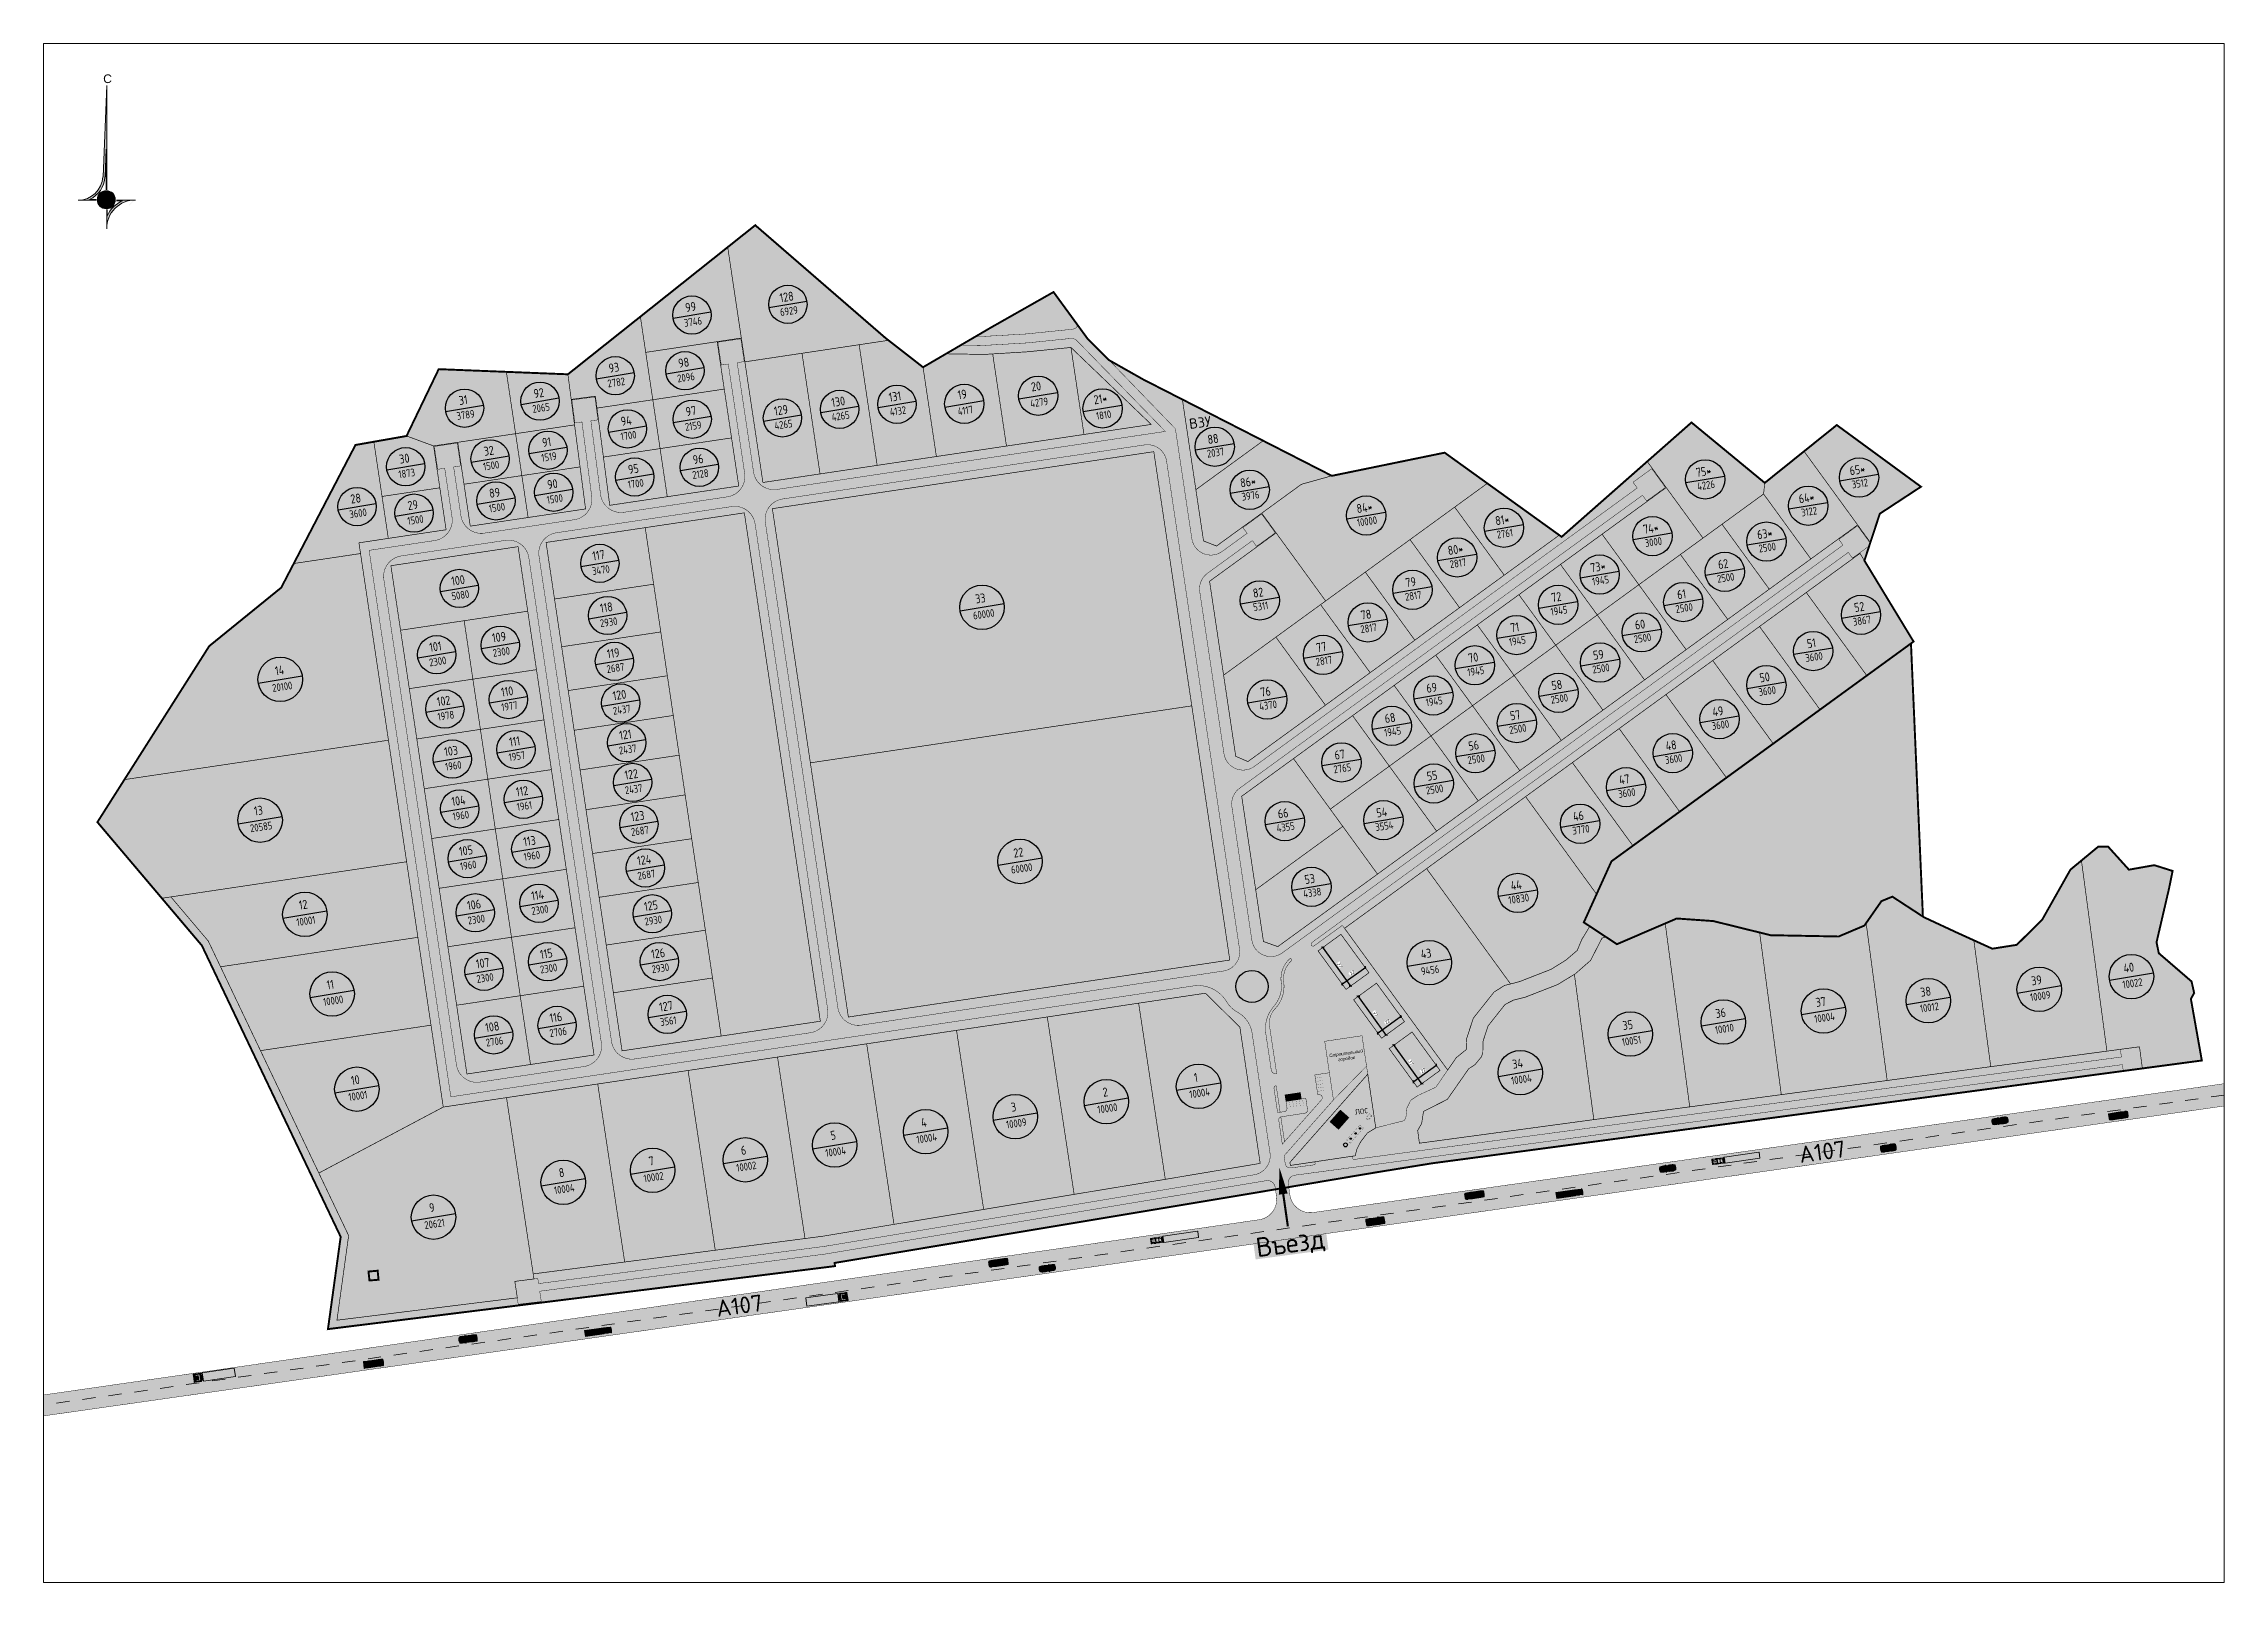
# Paper-space layout 'Layout1' of a CAD drawing. Header units: metres, sheet in millimetres. Extents: x -8 to 1180, y 1257 to 2096.
# The model-space entities are those that its viewports show. They can reach past a viewport. Long polylines and large blocks are cut down to what shows.
import ezdxf
from ezdxf.enums import TextEntityAlignment as Align

# ---------------------------------------------------------------- set-up
doc = ezdxf.new("R2010")
doc.units = ezdxf.units.M
doc.header["$PDSIZE"] = 0.25
doc.linetypes.add('1.0_1.0', pattern=[1, 0.5, -0.5])
for name, color, linetype in [('-Напрвления (СУЩ)', 7, 'Continuous'), ('гр_зу', 7, 'Continuous'), ('дороги', 7, 'Continuous'), ('ЛОС', 7, 'Continuous'), ('означение участков', 7, 'Continuous'), ('площадки', 7, 'Continuous')]:
    doc.layers.add(name, color=color, linetype=linetype)
doc.layers.add('000 ЗДАНИЯ И СООРУЖЕНИЯ Штриховка', color=7, linetype='Continuous', lineweight=0, true_color=0xffa385, transparency=0.6)
doc.layers.add('____Участки', color=10, linetype='Continuous', lineweight=30)
doc.layers.add('_план контур сооружения', color=250, linetype='Continuous', lineweight=50)
doc.layers.add('_асфальт_сущ_дор', color=7, linetype='Continuous', true_color=0x9b9b9b)
doc.layers.add('_дороги проект (заливка)', color=7, linetype='Continuous', lineweight=0, true_color=0x9c9688)
doc.styles.add('ADRF1', font='romans', dxfattribs={"oblique": 15})
doc.styles.add('Arial', font='arial.ttf')
doc.styles.add('D-131', font='ariali.ttf')
doc.styles.add('PSTUDIO', font='cs_gost2304.shx')
doc.styles.add('style1', font='timesi.ttf')
doc.dimstyles.new('GENPLAN 500', dxfattribs={"dimtxt": 1.25, "dimasz": 0.8, "dimexe": 0.6, "dimexo": 0.4, "dimgap": 0.4, "dimtad": 1, "dimzin": 0, "dimtxsty": 'ADRF1', "dimblk1": 'OBLIQUE', "dimblk2": 'OBLIQUE', "dimsah": 1, "dimcen": -2, "dimdle": 0.6, "dimadec": 0, "dimazin": 0, "dimtfac": 0.75, "dimtmove": 1, "dimatfit": 2, "dimfxl": 1, "dimtvp": 1.2, "dimtfill": 1, "dimarcsym": 2})

psp = doc.layouts.get("Layout1")

msp = doc.modelspace()

# ---------------------------------------------------------------- texts
at = {"layer": '-Напрвления (СУЩ)', "attachment_point": 1, "rotation": 7.619778, "style": 'Arial'}
for s, width, insert, char_height in [('{\\fISOCPEUR|b0|i0|c204|p34;ВЗУ}', 17.68, (2225205.474, 426276.308), 8), ('{\\fISOCPEUR|b0|i0|c204|p34;ЛОС}', 8.84, (2225334.585, 425738.744), 4)]:
    msp.add_mtext_dynamic_manual_height_columns(s, width=width, gutter_width=1, heights=[0], dxfattribs=dict(at, insert=insert, char_height=char_height))
at = {"layer": '-Напрвления (СУЩ)', "attachment_point": 1, "rotation": 7.642789, "style": 'Arial', "bg_fill": 1, "box_fill_scale": 1.1, "bg_fill_color": 7, "bg_fill_true_color": 16777215, "bg_fill_transparency": 0}
for s, insert, char_height, width in [('{\\fISOCPEUR|b0|i0|c204|p34;А107}', (2225679.672, 425710.062), 13, 35.23), ('{\\fISOCPEUR|b0|i0|c204|p34;Въезд}', (2225257.015, 425638.767), 15, 54.15), ('{\\fISOCPEUR|b0|i0|c204|p34;А107}', (2224837.315, 425590.298), 13, 35.23)]:
    msp.add_mtext(s, dxfattribs=dict(at, insert=insert, char_height=char_height, width=width))
at = {"layer": 'означение участков', "style": 'PSTUDIO'}
for s, height, rotation, p in [('99', 7, 8.487634, (2224817.687, 426366.866)), ('128', 7, 8.487634, (2224892.393, 426374.706)), ('6929', 6, 8.487634, (2224894.214, 426363.214)), ('3746', 6, 8.487634, (2224819.578, 426354.863)), ('93', 7, 8.487634, (2224758.025, 426319.7)), ('2096', 6, 8.487634, (2224814.178, 426311.564)), ('98', 7, 8.487634, (2224812.288, 426323.567)), ('31', 7, 8.487634, (2224640.797, 426294.404)), ('92', 7, 8.487634, (2224699.579, 426299.875)), ('2782', 6, 8.487634, (2224759.915, 426307.697)), ('130', 7, 8.487634, (2224932.479, 426293.173)), ('131', 7, 8.487634, (2224976.616, 426297.152)), ('19', 7, 8.487634, (2225028.917, 426298.819)), ('4279', 6, 8.487634, (2225088.928, 426292.122)), ('20', 7, 8.487634, (2225086.388, 426305.114)), ('21*', 7, 8.487634, (2225136.495, 426295.255)), ('3789', 6, 8.487634, (2224642.687, 426282.401)), ('2065', 6, 8.487634, (2224701.47, 426287.872)), ('94', 7, 8.487634, (2224767.556, 426278.319)), ('97', 7, 8.487634, (2224817.91, 426285.838)), ('129', 7, 8.487634, (2224887.979, 426286.538)), ('4265', 6, 8.487634, (2224890.007, 426274.858)), ('4265', 6, 8.487634, (2224934.442, 426281.52)), ('4132', 6, 8.487634, (2224979.027, 426285.416)), ('4117', 6, 8.487634, (2225031.457, 426285.827)), ('1810', 6, 8.487634, (2225139.034, 426282.262)), ('91', 7, 8.487634, (2224705.671, 426261.708)), ('1700', 6, 8.487634, (2224769.446, 426266.316)), ('2159', 6, 8.487634, (2224819.8, 426273.835)), ('88', 7, 8.487634, (2225224.042, 426264.193)), ('30', 7, 8.487634, (2224595.037, 426248.868)), ('1500', 6, 8.487634, (2224662.598, 426242.979)), ('32', 7, 8.487634, (2224660.708, 426254.982)), ('1519', 6, 8.487634, (2224707.561, 426249.705)), ('95', 7, 8.487634, (2224773.159, 426240.867)), ('96', 7, 8.487634, (2224823.52, 426248.394)), ('2037', 6, 8.487634, (2225226.113, 426253.038)), ('1873', 6, 8.487634, (2224596.927, 426236.865)), ('90', 7, 8.487634, (2224710.187, 426229.019)), ('1700', 6, 8.487634, (2224775.049, 426228.864)), ('2128', 6, 8.487634, (2224825.411, 426236.391)), ('86*', 7, 8.487634, (2225251.248, 426230.712)), ('75*', 7, 8.487634, (2225605.57, 426238.796)), ('4226', 6, 8.487634, (2225607.641, 426227.64)), ('65*', 7, 8.487634, (2225725.22, 426240.188)), ('3512', 6, 8.487634, (2225727.292, 426229.033)), ('28', 7, 8.487634, (2224557.169, 426217.849)), ('29', 7, 8.487634, (2224601.559, 426212.764)), ('1500', 6, 8.487634, (2224667.117, 426210.295)), ('89', 7, 8.487634, (2224665.226, 426222.299)), ('1500', 6, 8.487634, (2224712.078, 426217.016)), ('3976', 6, 8.487634, (2225253.319, 426219.557)), ('84*', 7, 8.487634, (2225341.818, 426210.694)), ('64*', 7, 8.487634, (2225685.722, 426218.301)), ('3122', 6, 8.487634, (2225687.794, 426207.146)), ('3600', 6, 8.487634, (2224559.06, 426205.846)), ('1500', 6, 8.487634, (2224603.727, 426200.635)), ('10000', 6, 8.487634, (2225343.889, 426199.538)), ('81*', 7, 8.487634, (2225449.034, 426201.146)), ('2761', 6, 8.487634, (2225451.105, 426189.99)), ('74*', 7, 8.487634, (2225564.597, 426194.614)), ('63*', 7, 8.487634, (2225653.197, 426190.365)), ('117', 7, 8.487634, (2224746.074, 426173.67)), ('80*', 7, 8.487634, (2225412.591, 426178.084)), ('3000', 6, 8.487634, (2225566.668, 426183.458)), ('2500', 6, 8.487634, (2225655.268, 426179.209)), ('3470', 6, 8.487634, (2224747.964, 426161.667)), ('2817', 6, 8.487634, (2225414.662, 426166.928)), ('73*', 7, 8.487634, (2225523.474, 426164.695)), ('2500', 6, 8.487634, (2225622.923, 426155.677)), ('62', 7, 8.487634, (2225620.852, 426166.832)), ('100', 7, 8.487634, (2224636.76, 426154.133)), ('5080', 6, 8.487634, (2224638.651, 426142.13)), ('33', 7, 8.487634, (2225043.109, 426140.122)), ('82', 7, 8.487634, (2225259.136, 426144.597)), ('2817', 6, 8.487634, (2225379.891, 426141.631)), ('79', 7, 8.487634, (2225377.819, 426152.786)), ('72', 7, 8.487634, (2225491.129, 426141.163)), ('1945', 6, 8.487634, (2225525.545, 426153.54)), ('61', 7, 8.487634, (2225588.506, 426143.3)), ('118', 7, 8.487634, (2224752.139, 426133.085)), ('60000', 6, 8.49846, (2225045.713, 426127.274)), ('5311', 6, 8.487634, (2225261.207, 426133.442)), ('78', 7, 8.487634, (2225343.048, 426127.489)), ('1945', 6, 8.487634, (2225493.2, 426130.007)), ('2500', 6, 8.487634, (2225590.578, 426132.144)), ('3867', 6, 8.487634, (2225728.827, 426122.261)), ('52', 7, 8.487634, (2225726.756, 426133.417)), ('109', 7, 8.487634, (2224668.637, 426109.978)), ('2930', 6, 8.487634, (2224754.029, 426121.082)), ('2817', 6, 8.487634, (2225345.119, 426116.334)), ('1945', 6, 8.487634, (2225460.855, 426106.475)), ('71', 7, 8.487634, (2225458.783, 426117.631)), ('2500', 6, 8.487634, (2225558.232, 426108.612)), ('60', 7, 8.487634, (2225556.161, 426119.767)), ('51', 7, 8.487634, (2225689.531, 426105.183)), ('101', 7, 8.487634, (2224619.172, 426102.584)), ('2300', 6, 8.487634, (2224621.063, 426090.581)), ('2300', 6, 8.487634, (2224670.528, 426097.975)), ('119', 7, 8.487634, (2224757.461, 426097.465)), ('2817', 6, 8.487634, (2225310.348, 426091.036)), ('77', 7, 8.487634, (2225308.277, 426102.192)), ('70', 7, 8.487634, (2225426.438, 426094.098)), ('59', 7, 8.487634, (2225523.816, 426096.235)), ('3600', 6, 8.487634, (2225691.602, 426094.027)), ('20100', 6, 8.487634, (2224500.113, 426070.881)), ('14', 7, 8.487634, (2224497.939, 426084.13)), ('2687', 6, 8.487634, (2224759.351, 426085.462)), ('1945', 6, 8.487634, (2225428.509, 426082.942)), ('58', 7, 8.487634, (2225491.47, 426072.702)), ('2500', 6, 8.487634, (2225525.887, 426085.079)), ('50', 7, 8.487634, (2225653.141, 426078.707)), ('102', 7, 8.487634, (2224625.491, 426060.287)), ('110', 7, 8.487634, (2224674.957, 426067.694)), ('1977', 6, 8.487634, (2224676.848, 426055.691)), ('120', 7, 8.487634, (2224762.316, 426064.972)), ('4370', 6, 8.487634, (2225266.969, 426056.39)), ('76', 7, 8.487634, (2225264.898, 426067.546)), ('1945', 6, 8.487634, (2225396.164, 426059.41)), ('69', 7, 8.487634, (2225394.093, 426070.566)), ('2500', 6, 8.487634, (2225493.542, 426061.547)), ('3600', 6, 8.487634, (2225655.213, 426067.552)), ('1978', 6, 8.487634, (2224627.381, 426048.284)), ('2437', 6, 8.487634, (2224764.206, 426052.969)), ('68', 7, 8.487634, (2225361.747, 426047.033)), ('2500', 6, 8.487634, (2225461.196, 426038.014)), ('57', 7, 8.487634, (2225459.125, 426049.17)), ('3600', 6, 8.487634, (2225618.823, 426041.076)), ('49', 7, 8.487634, (2225616.752, 426052.231)), ('103', 7, 8.487634, (2224631.318, 426021.357)), ('111', 7, 8.487634, (2224680.77, 426028.786)), ('2437', 6, 8.487634, (2224768.824, 426022.061)), ('121', 7, 8.487634, (2224766.934, 426034.064)), ('1945', 6, 8.487634, (2225363.819, 426035.878)), ('56', 7, 8.487634, (2225426.779, 426025.638)), ('48', 7, 8.487634, (2225580.363, 426025.756)), ('1960', 6, 8.487634, (2224633.208, 426009.354)), ('1957', 6, 8.487634, (2224682.66, 426016.783)), ('122', 7, 8.487634, (2224771.553, 426003.155)), ('2765', 6, 8.487634, (2225324.654, 426007.384)), ('67', 7, 8.487634, (2225322.583, 426018.54)), ('2500', 6, 8.487634, (2225428.851, 426014.482)), ('3600', 6, 8.487634, (2225582.434, 426014.6)), ('112', 7, 8.487634, (2224686.562, 425990.052)), ('2437', 6, 8.487634, (2224773.443, 425991.152)), ('2500', 6, 8.487634, (2225396.505, 425990.95)), ('55', 7, 8.487634, (2225394.434, 426002.105)), ('3600', 6, 8.487634, (2225546.045, 425988.125)), ('47', 7, 8.487634, (2225543.973, 425999.28)), ('13', 7, 8.487634, (2224481.524, 425975.032)), ('104', 7, 8.487634, (2224637.108, 425982.611)), ('1960', 6, 8.487634, (2224638.998, 425970.608)), ('1961', 6, 8.487634, (2224688.452, 425978.049)), ('123', 7, 8.487634, (2224776.408, 425970.662)), ('66', 7, 8.487634, (2225278.515, 425972.801)), ('54', 7, 8.487634, (2225355.27, 425973.612)), ('46', 7, 8.487634, (2225508.244, 425970.8)), ('20585', 6, 8.487634, (2224483.698, 425961.782)), ('2687', 6, 8.487634, (2224778.299, 425958.659)), ('4355', 6, 8.487634, (2225280.587, 425961.645)), ('3554', 6, 8.487634, (2225357.341, 425962.456)), ('3770', 6, 8.487634, (2225510.315, 425959.644)), ('105', 7, 8.487634, (2224642.907, 425943.859)), ('113', 7, 8.487634, (2224692.36, 425951.274)), ('1960', 6, 8.487634, (2224694.251, 425939.271)), ('124', 7, 8.487634, (2224781.5, 425936.584)), ('22', 7, 8.487634, (2225072.665, 425942.318)), ('1960', 6, 8.487634, (2224644.798, 425931.856)), ('2687', 6, 8.487634, (2224783.39, 425924.581)), ('60000', 6, 8.49846, (2225075.27, 425929.47)), ('53', 7, 8.487634, (2225299.246, 425921.715)), ('12', 7, 8.487634, (2224516.315, 425901.754)), ('106', 7, 8.487634, (2224649.196, 425901.735)), ('114', 7, 8.487634, (2224698.651, 425909.122)), ('4338', 6, 8.487634, (2225301.317, 425910.56)), ('10830', 6, 8.487634, (2225461.912, 425905.809)), ('44', 7, 8.487634, (2225459.841, 425916.964)), ('10001', 6, 8.487634, (2224518.489, 425888.505)), ('2300', 6, 8.487634, (2224651.087, 425889.732)), ('2300', 6, 8.487634, (2224700.541, 425897.119)), ('125', 7, 8.487634, (2224786.823, 425900.965)), ('2930', 6, 8.487634, (2224788.713, 425888.962)), ('107', 7, 8.487634, (2224655.994, 425856.244)), ('115', 7, 8.487634, (2224705.446, 425863.632)), ('2300', 6, 8.487634, (2224707.336, 425851.629)), ('126', 7, 8.487634, (2224792.376, 425863.806)), ('2930', 6, 8.487634, (2224794.266, 425851.803)), ('9456', 6, 8.487634, (2225392.985, 425850.278)), ('43', 7, 8.487634, (2225389.732, 425863.711)), ('40', 7, 8.487634, (2225936.369, 425852.786)), ('11', 7, 8.487634, (2224537.384, 425839.538)), ('2300', 6, 8.487634, (2224657.885, 425844.241)), ('38', 7, 8.487634, (2225778.382, 425834.057)), ('39', 7, 8.487634, (2225864.621, 425842.905)), ('10022', 6, 8.487634, (2225939.352, 425840.04)), ('10000', 6, 8.487634, (2224539.732, 425826.58)), ('127', 7, 8.487634, (2224798.528, 425822.646)), ('36', 7, 8.487634, (2225618.915, 425817.46)), ('37', 7, 8.487634, (2225696.803, 425826.113)), ('10012', 6, 8.487634, (2225781.365, 425821.31)), ('10009', 6, 8.487634, (2225867.604, 425830.159)), ('108', 7, 8.487634, (2224663.393, 425806.738)), ('116', 7, 8.487634, (2224712.843, 425814.125)), ('2706', 6, 8.487634, (2224714.734, 425802.122)), ('3561', 6, 8.487634, (2224800.418, 425810.643)), ('35', 7, 8.487634, (2225546.605, 425808.097)), ('10010', 6, 8.487634, (2225621.898, 425804.713)), ('10004', 6, 8.487634, (2225699.786, 425813.366)), ('2706', 6, 8.487634, (2224665.283, 425794.735)), ('10051', 6, 8.487634, (2225549.588, 425795.35)), ('1', 7, 8.487634, (2225210.697, 425767.38)), ('10004', 6, 8.487634, (2225463.972, 425765.31)), ('34', 7, 8.487634, (2225460.989, 425778.057)), ('10001', 6, 8.487634, (2224558.948, 425752.481)), ('10', 7, 8.487634, (2224556.89, 425765.323)), ('2', 7, 8.487634, (2225140.211, 425755.916)), ('10004', 6, 8.487634, (2225213.68, 425754.633)), ('4', 7, 8.487634, (2224999.064, 425732.298)), ('3', 7, 8.487634, (2225068.911, 425744.293)), ('10000', 6, 8.487634, (2225141.951, 425742.759)), ('5', 7, 8.487634, (2224928.555, 425722.292)), ('10004', 6, 8.487634, (2225001.413, 425719.465)), ('10009', 6, 8.487634, (2225071.085, 425731.111)), ('7', 7, 8.487634, (2224787.095, 425702.304)), ('10002', 6, 8.487634, (2224861.107, 425697.491)), ('6', 7, 8.487634, (2224858.817, 425710.616)), ('10004', 6, 8.487634, (2224930.554, 425708.992)), ('8', 7, 8.487634, (2224717.291, 425693.263)), ('10002', 6, 8.487634, (2224788.977, 425689.237)), ('9', 7, 8.487634, (2224616.393, 425665.989)), ('10004', 6, 8.487634, (2224719.465, 425680.008)), ('20621', 6, 8.487634, (2224618.567, 425652.86))]:
    msp.add_text(s, height=height, rotation=rotation, dxfattribs=at).set_placement(p, align=Align.TOP_CENTER)
at = {"layer": 'площадки', "color": 18, "lineweight": 30, "true_color": 0x000000, "char_height": 2.5, "attachment_point": 1, "rotation": 8.210008, "style": 'D-131'}
for s, width, insert in [('\\pi6.52183;Строительный \\P\\pi12.9884;городок', 39.08219, (2225308.359, 425781.149)), ('Офис', 9.3855, (2225282.137, 425749.621))]:
    msp.add_mtext_dynamic_manual_height_columns(s, width=width, gutter_width=12.5, heights=[0], dxfattribs=dict(at, insert=insert))

# ---------------------------------------------------------------- blocks, each defined once
blk = doc.blocks.new('A$Ca6161f14')
at = {"lineweight": 0}
h = blk.add_hatch(color=5, dxfattribs=at)
h.dxf.hatch_style = 1
h.set_gradient(color1=(0, 127, 255), color2=(0, 191, 255), name='SPHERICAL')
edge = h.paths.add_edge_path()
edge.add_arc((1.4, 1.4), 1.4, 0, 360)
h = blk.add_hatch(color=9, dxfattribs=at)
h.dxf.hatch_style = 1
h.set_gradient(color1=(192, 192, 192), color2=(206, 247, 212), name='SPHERICAL')
h.paths.add_polyline_path([(0.77, 0.95), (0.79, 0.96), (0.8, 0.97), (0.78, 1), (0.77, 1.02), (0.79, 1.03), (0.84, 1.03), (0.87, 1.04), (0.84, 1.06), (0.8, 1.11), (0.79, 1.11), (0.78, 1.11), (0.78, 1.11), (0.76, 1.12), (0.75, 1.11), (0.73, 1.11), (0.72, 1.11), (0.72, 1.12), (0.72, 1.13), (0.73, 1.15), (0.72, 1.15), (0.71, 1.16), (0.7, 1.16), (0.7, 1.14), (0.7, 1.14), (0.68, 1.14), (0.68, 1.13), (0.67, 1.14), (0.66, 1.13), (0.65, 1.13), (0.64, 1.14), (0.63, 1.15), (0.63, 1.15), (0.61, 1.17), (0.59, 1.17), (0.58, 1.16), (0.58, 1.14), (0.56, 1.14), (0.55, 1.14), (0.55, 1.13), (0.53, 1.13), (0.52, 1.14), (0.51, 1.15), (0.51, 1.15), (0.5, 1.12), (0.49, 1.1), (0.49, 1.06), (0.51, 1.03), (0.5, 1.01), (0.51, 0.97), (0.53, 0.96), (0.54, 0.92), (0.5, 0.91), (0.51, 0.89), (0.52, 0.89), (0.55, 0.87), (0.59, 0.87), (0.62, 0.83), (0.63, 0.82), (0.64, 0.82), (0.66, 0.82), (0.69, 0.8), (0.7, 0.81), (0.69, 0.83), (0.68, 0.86), (0.67, 0.89), (0.68, 0.89), (0.71, 0.9), (0.74, 0.91)])
h.paths.add_polyline_path([(0.49, 1.1), (0.5, 1.12), (0.51, 1.15), (0.51, 1.15), (0.52, 1.17), (0.51, 1.18), (0.5, 1.19), (0.49, 1.21), (0.48, 1.23), (0.47, 1.24), (0.46, 1.25), (0.44, 1.27), (0.44, 1.26), (0.41, 1.27), (0.39, 1.26), (0.4, 1.23), (0.36, 1.23), (0.33, 1.24), (0.32, 1.24), (0.3, 1.28), (0.29, 1.3), (0.31, 1.33), (0.3, 1.35), (0.3, 1.37), (0.29, 1.38), (0.28, 1.37), (0.27, 1.38), (0.26, 1.4), (0.24, 1.39), (0.24, 1.36), (0.24, 1.34), (0.25, 1.31), (0.25, 1.28), (0.24, 1.24), (0.27, 1.19), (0.27, 1.15), (0.28, 1.12), (0.3, 1.11), (0.33, 1.04), (0.37, 0.99), (0.4, 0.98), (0.43, 0.95), (0.46, 0.91), (0.51, 0.89), (0.5, 0.91), (0.54, 0.92), (0.53, 0.96), (0.51, 0.97), (0.5, 1.01), (0.51, 1.03), (0.49, 1.06)])
h.paths.add_polyline_path([(0.24, 0.76), (0.23, 0.77), (0.22, 0.78), (0.22, 0.8), (0.19, 0.86), (0.17, 0.89), (0.15, 0.94), (0.14, 0.99), (0.12, 1.06), (0.11, 1.1), (0.1, 1.16), (0.1, 1.21), (0.1, 1.22), (0.1, 1.28), (0.11, 1.32), (0.11, 1.31), (0.09, 1.3), (0.07, 1.32), (0.06, 1.33), (0.05, 1.37), (0.04, 1.3), (0.04, 1.23), (0.04, 1.17), (0.04, 1.13), (0.03, 1.09, 0.104534), (0.28, 0.56), (0.27, 0.61), (0.25, 0.65), (0.29, 0.63), (0.3, 0.66), (0.29, 0.68), (0.26, 0.73)])
h.paths.add_polyline_path([(0.05, 1.37), (0.04, 1.4), (0.04, 1.45), (0.02, 1.43), (0.01, 1.41), (0.02, 1.45), (0.01, 1.48), (0, 1.5, 0.017483), (0, 1.4, 0.055917), (0.03, 1.09), (0.04, 1.13), (0.04, 1.17), (0.04, 1.23), (0.04, 1.3)])
h.paths.add_polyline_path([(0.23, 1.48), (0.2, 1.49), (0.18, 1.51), (0.17, 1.53), (0.16, 1.56), (0.14, 1.57), (0.12, 1.57), (0.11, 1.6), (0.11, 1.58), (0.09, 1.58), (0.09, 1.6), (0.08, 1.59), (0.08, 1.57), (0.08, 1.55), (0.08, 1.52), (0.08, 1.48), (0.08, 1.45), (0.09, 1.46), (0.1, 1.46), (0.1, 1.44), (0.12, 1.42), (0.13, 1.42), (0.14, 1.4), (0.15, 1.41), (0.18, 1.37), (0.21, 1.36), (0.24, 1.34), (0.24, 1.34), (0.24, 1.36), (0.24, 1.39), (0.26, 1.4), (0.25, 1.42), (0.26, 1.44), (0.26, 1.46)])
h.paths.add_polyline_path([(0.13, 1.65), (0.13, 1.66), (0.12, 1.66), (0.11, 1.68), (0.11, 1.69), (0.1, 1.68), (0.09, 1.66), (0.08, 1.66), (0.08, 1.68), (0.09, 1.7), (0.09, 1.72), (0.1, 1.74), (0.09, 1.76), (0.09, 1.79), (0.08, 1.75), (0.07, 1.71), (0.08, 1.69), (0.07, 1.68), (0.06, 1.71), (0.07, 1.75), (0.06, 1.76), (0.09, 1.8), (0.08, 1.81), (0.07, 1.81), (0.08, 1.84), (0.09, 1.88, 0.054415), (0.01, 1.59), (0.03, 1.59), (0.04, 1.61), (0.04, 1.63), (0.05, 1.65), (0.06, 1.62), (0.07, 1.61), (0.07, 1.62), (0.08, 1.62), (0.09, 1.6), (0.09, 1.58), (0.11, 1.58), (0.11, 1.6), (0.13, 1.64)])
h.paths.add_polyline_path([(0.09, 1.6), (0.08, 1.62), (0.07, 1.62), (0.06, 1.59), (0.06, 1.56), (0.07, 1.56)])
h.paths.add_polyline_path([(0.07, 1.56), (0.06, 1.56), (0.06, 1.56), (0.05, 1.53), (0.05, 1.51), (0.06, 1.54)])
h.paths.add_polyline_path([(0.16, 1.72), (0.16, 1.74), (0.17, 1.76), (0.16, 1.76), (0.15, 1.78), (0.15, 1.79), (0.13, 1.78), (0.12, 1.76), (0.1, 1.72), (0.11, 1.7), (0.11, 1.68), (0.12, 1.66), (0.13, 1.66), (0.13, 1.65), (0.13, 1.64), (0.15, 1.65), (0.16, 1.66), (0.15, 1.67), (0.15, 1.67), (0.15, 1.69)])
h.paths.add_polyline_path([(0.35, 2.25), (0.38, 2.28), (0.41, 2.29), (0.44, 2.3), (0.47, 2.32), (0.49, 2.34), (0.54, 2.36), (0.55, 2.36), (0.56, 2.36), (0.57, 2.37), (0.58, 2.36), (0.58, 2.34), (0.6, 2.35), (0.62, 2.36), (0.62, 2.33), (0.63, 2.34), (0.64, 2.33), (0.64, 2.36), (0.66, 2.36), (0.66, 2.37), (0.66, 2.39), (0.64, 2.38), (0.64, 2.39), (0.64, 2.4), (0.62, 2.39), (0.61, 2.38), (0.6, 2.39), (0.58, 2.38), (0.57, 2.39), (0.55, 2.38), (0.51, 2.37), (0.5, 2.36), (0.44, 2.32), (0.41, 2.31), (0.38, 2.29), (0.35, 2.28), (0.32, 2.25), (0.3, 2.21), (0.28, 2.18), (0.28, 2.17), (0.32, 2.2)])
h.paths.add_polyline_path([(0.53, 2.25), (0.55, 2.27), (0.56, 2.28), (0.57, 2.3), (0.6, 2.32), (0.62, 2.33), (0.62, 2.36), (0.6, 2.35), (0.58, 2.34), (0.58, 2.36), (0.57, 2.37), (0.56, 2.35), (0.54, 2.33), (0.53, 2.31), (0.49, 2.28), (0.49, 2.25), (0.47, 2.23), (0.4, 2.2), (0.36, 2.16), (0.34, 2.12), (0.36, 2.11), (0.38, 2.1), (0.41, 2.11), (0.44, 2.13), (0.45, 2.14), (0.46, 2.17), (0.46, 2.17), (0.48, 2.19), (0.49, 2.21), (0.51, 2.23)])
h.paths.add_polyline_path([(0.46, 2.27), (0.49, 2.27), (0.49, 2.28), (0.53, 2.31), (0.54, 2.33), (0.56, 2.35), (0.56, 2.36), (0.55, 2.36), (0.54, 2.36), (0.49, 2.34), (0.47, 2.32), (0.44, 2.3), (0.41, 2.29), (0.37, 2.26), (0.35, 2.23), (0.33, 2.2), (0.3, 2.18), (0.26, 2.14), (0.24, 2.11), (0.22, 2.07), (0.22, 2.06), (0.24, 2.07), (0.27, 2.1), (0.29, 2.11), (0.31, 2.13), (0.33, 2.16), (0.35, 2.2), (0.39, 2.22), (0.42, 2.24)])
h.paths.add_polyline_path([(0.33, 2.2), (0.35, 2.23), (0.37, 2.26), (0.41, 2.29), (0.38, 2.28), (0.35, 2.25), (0.32, 2.2), (0.28, 2.17), (0.29, 2.17), (0.3, 2.18)], flags=17)
h.paths.add_polyline_path([(0.28, 2.06), (0.29, 2.05), (0.28, 2.03), (0.3, 2.04), (0.3, 2.05), (0.31, 2.06), (0.32, 2.08), (0.33, 2.09), (0.34, 2.08), (0.35, 2.06), (0.35, 2.07), (0.37, 2.06), (0.37, 2.06), (0.38, 2.07), (0.38, 2.08), (0.38, 2.1), (0.36, 2.11), (0.34, 2.12), (0.36, 2.16), (0.4, 2.2), (0.47, 2.23), (0.49, 2.25), (0.49, 2.27), (0.46, 2.27), (0.42, 2.24), (0.39, 2.22), (0.35, 2.2), (0.33, 2.16), (0.31, 2.13), (0.29, 2.11), (0.27, 2.1), (0.24, 2.07), (0.22, 2.06), (0.22, 2.07), (0.24, 2.11), (0.26, 2.14), (0.29, 2.17), (0.25, 2.13), (0.22, 2.1), (0.21, 2.07), (0.21, 2.06), (0.2, 2.05), (0.2, 2.04), (0.2, 2.02), (0.2, 2.01), (0.16, 1.95), (0.15, 1.92), (0.15, 1.89), (0.15, 1.87), (0.15, 1.84), (0.16, 1.83), (0.16, 1.83), (0.18, 1.85), (0.18, 1.86), (0.19, 1.88), (0.21, 1.9), (0.22, 1.92), (0.23, 1.94), (0.24, 1.96), (0.22, 1.96), (0.22, 1.97), (0.23, 1.99), (0.24, 2), (0.26, 2.02), (0.27, 2.04)])
h = blk.add_hatch(color=9, dxfattribs=at)
h.dxf.hatch_style = 1
h.set_gradient(color1=(192, 192, 192), color2=(206, 247, 212), name='SPHERICAL')
h.paths.add_polyline_path([(0.28, 1.42), (0.26, 1.43), (0.25, 1.42), (0.26, 1.4), (0.27, 1.38), (0.28, 1.37), (0.28, 1.38)])
h.paths.add_polyline_path([(0.27, 1.07), (0.26, 1.1), (0.28, 1.13), (0.27, 1.13), (0.25, 1.13), (0.24, 1.12), (0.23, 1.13), (0.21, 1.15), (0.19, 1.16), (0.2, 1.19), (0.15, 1.25), (0.16, 1.27), (0.14, 1.26), (0.14, 1.23), (0.12, 1.22), (0.1, 1.22), (0.11, 1.21), (0.13, 1.17), (0.13, 1.1), (0.15, 1.06), (0.15, 1), (0.17, 0.94), (0.19, 0.89), (0.2, 0.89), (0.24, 0.88), (0.24, 0.85), (0.26, 0.84), (0.29, 0.84), (0.35, 0.83), (0.39, 0.85), (0.4, 0.88), (0.34, 0.9), (0.3, 0.94), (0.31, 0.96), (0.31, 0.97), (0.31, 1), (0.29, 1), (0.28, 1.02)])
h.paths.add_polyline_path([(0.4, 0.95), (0.38, 0.96), (0.35, 0.94), (0.33, 0.95), (0.31, 0.96), (0.3, 0.94), (0.34, 0.9), (0.39, 0.88), (0.4, 0.91)])
h.paths.add_polyline_path([(0.21, 1.36), (0.22, 1.36), (0.21, 1.36), (0.18, 1.37), (0.15, 1.41), (0.14, 1.4), (0.13, 1.37), (0.13, 1.34), (0.12, 1.32), (0.12, 1.28), (0.11, 1.25), (0.1, 1.22), (0.12, 1.22), (0.14, 1.23), (0.14, 1.26), (0.16, 1.27), (0.16, 1.29), (0.17, 1.3), (0.2, 1.33)])
h.paths.add_polyline_path([(0.12, 1.32), (0.13, 1.34), (0.13, 1.37), (0.12, 1.33), (0.11, 1.32), (0.1, 1.28), (0.1, 1.22), (0.11, 1.25), (0.12, 1.28)])
h.paths.add_polyline_path([(0.15, 1.92), (0.16, 1.93), (0.14, 1.93), (0.12, 1.89), (0.13, 1.86), (0.14, 1.86), (0.12, 1.85), (0.13, 1.83), (0.14, 1.83), (0.15, 1.8), (0.15, 1.81), (0.15, 1.82), (0.16, 1.83), (0.15, 1.84), (0.15, 1.87), (0.15, 1.89)])
h.paths.add_polyline_path([(0.2, 2.01), (0.2, 2.02), (0.2, 2.04), (0.2, 2.05), (0.21, 2.06), (0.21, 2.07), (0.19, 2.05), (0.17, 2.04), (0.16, 2.02), (0.14, 1.98), (0.14, 1.96), (0.13, 1.93), (0.12, 1.91), (0.11, 1.89), (0.12, 1.87), (0.12, 1.89), (0.14, 1.93), (0.16, 1.93), (0.16, 1.95)])
h.paths.add_polyline_path([(0.15, 1.8), (0.14, 1.83), (0.13, 1.83), (0.12, 1.84), (0.12, 1.83), (0.1, 1.82), (0.1, 1.84), (0.11, 1.85), (0.09, 1.88), (0.08, 1.84), (0.07, 1.81), (0.08, 1.81), (0.09, 1.79), (0.09, 1.79), (0.09, 1.76), (0.1, 1.74), (0.09, 1.72), (0.09, 1.7), (0.08, 1.68), (0.08, 1.66), (0.09, 1.66), (0.1, 1.68), (0.11, 1.69), (0.11, 1.7), (0.1, 1.72), (0.12, 1.76), (0.13, 1.78), (0.15, 1.79)])
h.paths.add_polyline_path([(0.09, 1.79), (0.09, 1.79), (0.09, 1.8), (0.06, 1.76), (0.07, 1.75), (0.06, 1.71), (0.07, 1.68), (0.08, 1.69), (0.07, 1.71), (0.08, 1.75)])
h = blk.add_hatch(color=10, dxfattribs=at)
h.dxf.hatch_style = 1
h.paths.add_polyline_path([(2.24, 2.39), (2.24, 2.39), (2.25, 2.39), (2.26, 2.39), (2.26, 2.37), (2.27, 2.37), (2.27, 2.36), (2.26, 2.36), (2.25, 2.37), (2.24, 2.38)], flags=17)
h.paths.add_polyline_path([(1.93, 2.39), (1.95, 2.39), (1.96, 2.39), (1.98, 2.38), (1.97, 2.37), (1.95, 2.37), (1.94, 2.38), (1.93, 2.38)], flags=17)
h.paths.add_polyline_path([(1.89, 2.36), (1.91, 2.36), (1.92, 2.36), (1.92, 2.37), (1.92, 2.38), (1.91, 2.4), (1.89, 2.4), (1.87, 2.4), (1.87, 2.4), (1.86, 2.39), (1.86, 2.39), (1.84, 2.4), (1.83, 2.4), (1.84, 2.39), (1.84, 2.37), (1.86, 2.36), (1.87, 2.35), (1.88, 2.35)], flags=17)
h.paths.add_polyline_path([(1.92, 2.34), (1.93, 2.34), (1.94, 2.33), (1.95, 2.32), (1.96, 2.31), (1.96, 2.31), (1.95, 2.3), (1.94, 2.31), (1.92, 2.31), (1.92, 2.32), (1.92, 2.33), (1.92, 2.33)], flags=17)
h.paths.add_polyline_path([(0.8, 1.11), (0.81, 1.12), (0.8, 1.14), (0.78, 1.15), (0.78, 1.16), (0.78, 1.16), (0.79, 1.18), (0.83, 1.2), (0.84, 1.18), (0.85, 1.18), (0.85, 1.19), (0.87, 1.2), (0.88, 1.2), (0.88, 1.19), (0.9, 1.2), (0.91, 1.21), (0.94, 1.21), (0.94, 1.23), (0.95, 1.24), (0.96, 1.26), (0.96, 1.28), (0.96, 1.29), (0.95, 1.3), (0.97, 1.31), (1, 1.3), (1.01, 1.3), (1.01, 1.3), (1.01, 1.32), (1.03, 1.36), (1.06, 1.35), (1.09, 1.35), (1.1, 1.37), (1.1, 1.38), (1.12, 1.39), (1.13, 1.41), (1.16, 1.41), (1.18, 1.42), (1.21, 1.43), (1.24, 1.44), (1.29, 1.44), (1.31, 1.42), (1.34, 1.41), (1.36, 1.41), (1.38, 1.41), (1.4, 1.42), (1.39, 1.46), (1.41, 1.48), (1.49, 1.45), (1.5, 1.42), (1.52, 1.41), (1.56, 1.43), (1.59, 1.42), (1.62, 1.4), (1.66, 1.39), (1.7, 1.39), (1.75, 1.41), (1.77, 1.43), (1.8, 1.42), (1.81, 1.41), (1.84, 1.42), (1.86, 1.41), (1.88, 1.43), (1.88, 1.44), (1.89, 1.47), (1.91, 1.5), (1.9, 1.53), (1.9, 1.53), (1.91, 1.54), (1.96, 1.55), (2, 1.55), (2.03, 1.51), (2.06, 1.45), (2.1, 1.44), (2.13, 1.42), (2.14, 1.4), (2.18, 1.41), (2.22, 1.43), (2.2, 1.38), (2.19, 1.32), (2.17, 1.33), (2.16, 1.31), (2.16, 1.28), (2.16, 1.25), (2.15, 1.24), (2.16, 1.23), (2.18, 1.26), (2.21, 1.25), (2.24, 1.31), (2.28, 1.38), (2.3, 1.44), (2.3, 1.48), (2.29, 1.55), (2.29, 1.59), (2.31, 1.57), (2.33, 1.47), (2.34, 1.46), (2.34, 1.43), (2.35, 1.4), (2.35, 1.42), (2.38, 1.42), (2.37, 1.44), (2.36, 1.45), (2.35, 1.48), (2.35, 1.5), (2.36, 1.5), (2.38, 1.49), (2.34, 1.55), (2.32, 1.6), (2.31, 1.64), (2.3, 1.63), (2.3, 1.6), (2.28, 1.6), (2.28, 1.62), (2.26, 1.62), (2.25, 1.64), (2.23, 1.64), (2.23, 1.62), (2.22, 1.61), (2.22, 1.61), (2.22, 1.63), (2.21, 1.62), (2.2, 1.61), (2.2, 1.62), (2.19, 1.64), (2.17, 1.63), (2.17, 1.65), (2.19, 1.68), (2.21, 1.76), (2.22, 1.79), (2.24, 1.82), (2.25, 1.84), (2.28, 1.84), (2.3, 1.85), (2.31, 1.85), (2.32, 1.87), (2.33, 1.87), (2.34, 1.87), (2.35, 1.86), (2.36, 1.86), (2.38, 1.87), (2.39, 1.88), (2.38, 1.89), (2.37, 1.92), (2.38, 1.94), (2.37, 1.97), (2.38, 1.99), (2.4, 2), (2.4, 1.97), (2.42, 1.96), (2.41, 1.99), (2.42, 2), (2.41, 2.02), (2.41, 2.05), (2.42, 2.04), (2.43, 2.01), (2.44, 1.99), (2.44, 1.94), (2.44, 1.89), (2.43, 1.85), (2.44, 1.81), (2.46, 1.76), (2.48, 1.7), (2.51, 1.65), (2.52, 1.64), (2.53, 1.67), (2.53, 1.69), (2.51, 1.71), (2.53, 1.74), (2.52, 1.75), (2.52, 1.78), (2.53, 1.78), (2.52, 1.79), (2.51, 1.81), (2.5, 1.84), (2.52, 1.83), (2.51, 1.85), (2.5, 1.86), (2.5, 1.87), (2.49, 1.89), (2.48, 1.88), (2.48, 1.9), (2.47, 1.94), (2.46, 1.95), (2.46, 1.96), (2.47, 1.95), (2.47, 1.97), (2.47, 1.99), (2.48, 1.97), (2.48, 1.99), (2.49, 2), (2.49, 2.01), (2.5, 1.99), (2.5, 2.01), (2.49, 2.06), (2.48, 2.1), (2.48, 2.12), (2.5, 2.12), (2.49, 2.13), (2.48, 2.14), (2.47, 2.16), (2.46, 2.17), (2.45, 2.17), (2.44, 2.18), (2.43, 2.19), (2.42, 2.22), (2.4, 2.24), (2.41, 2.23), (2.42, 2.22), (2.43, 2.23), (2.44, 2.23), (2.46, 2.23), (2.46, 2.22), (2.44, 2.25), (2.43, 2.26), (2.41, 2.29), (2.4, 2.3), (2.39, 2.3), (2.39, 2.29), (2.41, 2.27), (2.4, 2.27), (2.37, 2.3), (2.34, 2.31), (2.3, 2.32), (2.28, 2.32), (2.28, 2.31), (2.26, 2.3), (2.26, 2.3), (2.27, 2.29), (2.29, 2.28), (2.29, 2.26), (2.27, 2.26), (2.25, 2.28), (2.25, 2.27), (2.25, 2.26), (2.24, 2.26), (2.23, 2.26), (2.23, 2.25), (2.23, 2.24), (2.21, 2.24), (2.21, 2.25), (2.19, 2.25), (2.18, 2.27), (2.16, 2.28), (2.14, 2.28), (2.13, 2.27), (2.12, 2.26), (2.11, 2.25), (2.1, 2.26), (2.07, 2.27), (2.06, 2.27), (2.06, 2.29), (2.05, 2.29), (2.03, 2.29), (2.02, 2.28), (2.03, 2.26), (2.02, 2.27), (2.02, 2.28), (2.01, 2.28), (2.01, 2.29), (1.98, 2.29), (1.96, 2.29), (1.96, 2.27), (1.95, 2.27), (1.98, 2.26), (1.98, 2.24), (1.96, 2.24), (1.96, 2.23), (1.96, 2.22), (1.94, 2.23), (1.93, 2.23), (1.92, 2.22), (1.9, 2.23), (1.88, 2.24), (1.9, 2.21), (1.89, 2.2), (1.87, 2.2), (1.85, 2.22), (1.83, 2.23), (1.82, 2.24), (1.81, 2.24), (1.81, 2.25), (1.82, 2.27), (1.82, 2.28), (1.81, 2.28), (1.8, 2.29), (1.79, 2.29), (1.78, 2.29), (1.77, 2.29), (1.76, 2.29), (1.75, 2.28), (1.76, 2.27), (1.76, 2.25), (1.75, 2.26), (1.72, 2.26), (1.7, 2.27), (1.69, 2.28), (1.68, 2.28), (1.65, 2.28), (1.64, 2.27), (1.64, 2.26), (1.63, 2.28), (1.62, 2.29), (1.61, 2.28), (1.6, 2.29), (1.59, 2.29), (1.6, 2.28), (1.59, 2.27), (1.57, 2.26), (1.54, 2.25), (1.53, 2.25), (1.56, 2.27), (1.57, 2.29), (1.59, 2.31), (1.61, 2.33), (1.62, 2.34), (1.61, 2.35), (1.61, 2.37), (1.6, 2.37), (1.58, 2.38), (1.56, 2.39), (1.55, 2.39), (1.54, 2.38), (1.53, 2.39), (1.53, 2.4), (1.52, 2.4), (1.51, 2.4), (1.52, 2.42), (1.5, 2.43), (1.49, 2.42), (1.48, 2.41), (1.47, 2.39), (1.47, 2.38), (1.46, 2.38), (1.46, 2.36), (1.44, 2.36), (1.43, 2.36), (1.42, 2.36), (1.41, 2.37), (1.4, 2.37), (1.39, 2.36), (1.37, 2.36), (1.34, 2.36), (1.33, 2.35), (1.31, 2.34), (1.3, 2.32), (1.3, 2.31), (1.31, 2.3), (1.3, 2.29), (1.29, 2.29), (1.28, 2.29), (1.3, 2.3), (1.28, 2.3), (1.28, 2.3), (1.27, 2.29), (1.27, 2.3), (1.25, 2.3), (1.24, 2.3), (1.22, 2.3), (1.22, 2.29), (1.22, 2.28), (1.21, 2.26), (1.22, 2.24), (1.22, 2.22), (1.23, 2.21), (1.22, 2.2), (1.22, 2.18), (1.21, 2.17), (1.21, 2.2), (1.2, 2.18), (1.2, 2.2), (1.22, 2.22), (1.22, 2.23), (1.2, 2.23), (1.19, 2.25), (1.18, 2.26), (1.16, 2.25), (1.16, 2.24), (1.15, 2.24), (1.14, 2.24), (1.14, 2.24), (1.15, 2.22), (1.16, 2.22), (1.16, 2.2), (1.15, 2.21), (1.14, 2.21), (1.13, 2.22), (1.12, 2.23), (1.12, 2.24), (1.13, 2.25), (1.14, 2.27), (1.14, 2.28), (1.13, 2.27), (1.12, 2.26), (1.12, 2.25), (1.1, 2.25), (1.1, 2.24), (1.09, 2.24), (1.09, 2.22), (1.09, 2.2), (1.08, 2.18), (1.06, 2.17), (1.06, 2.15), (1.08, 2.15), (1.1, 2.14), (1.11, 2.13), (1.11, 2.12), (1.1, 2.11), (1.1, 2.1), (1.11, 2.09), (1.1, 2.08), (1.09, 2.08), (1.09, 2.09), (1.09, 2.1), (1.1, 2.12), (1.09, 2.13), (1.07, 2.13), (1.06, 2.13), (1.06, 2.11), (1.04, 2.09), (1.02, 2.07), (1, 2.06), (0.97, 2.06), (0.97, 2.06), (0.95, 2.08), (0.97, 2.07), (0.98, 2.07), (0.99, 2.08), (1.02, 2.1), (1.04, 2.12), (1.04, 2.14), (1.04, 2.17), (1.06, 2.19), (1.07, 2.21), (1.08, 2.24), (1.08, 2.25), (1.1, 2.27), (1.11, 2.29), (1.09, 2.29), (1.07, 2.3), (1.06, 2.29), (1.04, 2.26), (1.02, 2.25), (1, 2.24), (0.99, 2.23), (1, 2.22), (0.99, 2.2), (0.98, 2.19), (0.99, 2.18), (0.99, 2.17), (0.98, 2.16), (0.99, 2.15), (0.98, 2.14), (0.97, 2.13), (0.96, 2.15), (0.95, 2.17), (0.93, 2.2), (0.91, 2.21), (0.9, 2.21), (0.89, 2.21), (0.88, 2.19), (0.88, 2.18), (0.87, 2.18), (0.86, 2.17), (0.85, 2.17), (0.85, 2.18), (0.86, 2.19), (0.85, 2.2), (0.84, 2.2), (0.83, 2.19), (0.82, 2.2), (0.81, 2.2), (0.8, 2.19), (0.79, 2.19), (0.78, 2.19), (0.78, 2.2), (0.8, 2.2), (0.81, 2.21), (0.79, 2.22), (0.78, 2.21), (0.78, 2.2), (0.78, 2.21), (0.77, 2.21), (0.72, 2.2), (0.71, 2.2), (0.7, 2.18), (0.68, 2.17), (0.67, 2.18), (0.67, 2.19), (0.68, 2.21), (0.69, 2.21), (0.7, 2.2), (0.7, 2.22), (0.71, 2.23), (0.7, 2.24), (0.7, 2.25), (0.67, 2.22), (0.66, 2.2), (0.66, 2.19), (0.64, 2.18), (0.63, 2.16), (0.62, 2.18), (0.62, 2.18), (0.59, 2.18), (0.58, 2.16), (0.55, 2.13), (0.55, 2.12), (0.54, 2.12), (0.54, 2.14), (0.52, 2.14), (0.52, 2.12), (0.52, 2.1), (0.5, 2.09), (0.5, 2.11), (0.51, 2.14), (0.52, 2.16), (0.53, 2.18), (0.54, 2.19), (0.54, 2.2), (0.55, 2.22), (0.56, 2.23), (0.56, 2.21), (0.56, 2.19), (0.57, 2.18), (0.59, 2.18), (0.61, 2.2), (0.63, 2.22), (0.63, 2.24), (0.64, 2.26), (0.64, 2.27), (0.65, 2.3), (0.65, 2.3), (0.63, 2.31), (0.63, 2.32), (0.64, 2.33), (0.63, 2.34), (0.62, 2.33), (0.6, 2.32), (0.57, 2.3), (0.56, 2.28), (0.55, 2.27), (0.53, 2.25), (0.51, 2.23), (0.49, 2.21), (0.48, 2.19), (0.46, 2.17), (0.46, 2.17), (0.45, 2.14), (0.44, 2.13), (0.41, 2.11), (0.38, 2.1), (0.38, 2.08), (0.38, 2.07), (0.37, 2.06), (0.37, 2.06), (0.35, 2.07), (0.35, 2.06), (0.34, 2.08), (0.33, 2.09), (0.32, 2.08), (0.31, 2.06), (0.3, 2.05), (0.3, 2.04), (0.28, 2.03), (0.29, 2.05), (0.28, 2.06), (0.27, 2.04), (0.26, 2.02), (0.24, 2), (0.23, 1.99), (0.22, 1.97), (0.22, 1.96), (0.24, 1.96), (0.23, 1.94), (0.22, 1.92), (0.21, 1.9), (0.19, 1.88), (0.18, 1.86), (0.18, 1.85), (0.16, 1.83), (0.15, 1.82), (0.15, 1.81), (0.15, 1.78), (0.16, 1.76), (0.17, 1.76), (0.16, 1.74), (0.16, 1.72), (0.15, 1.69), (0.15, 1.67), (0.15, 1.67), (0.16, 1.68), (0.17, 1.68), (0.18, 1.69), (0.19, 1.68), (0.19, 1.67), (0.19, 1.66), (0.2, 1.65), (0.18, 1.64), (0.18, 1.63), (0.18, 1.61), (0.19, 1.61), (0.2, 1.61), (0.21, 1.6), (0.21, 1.62), (0.2, 1.63), (0.2, 1.64), (0.2, 1.65), (0.21, 1.65), (0.23, 1.65), (0.25, 1.64), (0.26, 1.64), (0.26, 1.63), (0.24, 1.63), (0.23, 1.62), (0.24, 1.61), (0.22, 1.6), (0.21, 1.59), (0.22, 1.56), (0.23, 1.54), (0.24, 1.52), (0.25, 1.51), (0.26, 1.49), (0.27, 1.47), (0.29, 1.46), (0.3, 1.45), (0.3, 1.43), (0.3, 1.41), (0.31, 1.41), (0.32, 1.41), (0.33, 1.43), (0.32, 1.45), (0.32, 1.48), (0.32, 1.49), (0.32, 1.51), (0.33, 1.52), (0.35, 1.53), (0.36, 1.53), (0.38, 1.53), (0.39, 1.54), (0.41, 1.54), (0.41, 1.53), (0.42, 1.52), (0.44, 1.52), (0.44, 1.51), (0.43, 1.49), (0.41, 1.48), (0.4, 1.48), (0.39, 1.47), (0.39, 1.47), (0.37, 1.48), (0.37, 1.46), (0.38, 1.46), (0.38, 1.45), (0.38, 1.42), (0.39, 1.41), (0.39, 1.39), (0.38, 1.37), (0.39, 1.37), (0.4, 1.38), (0.41, 1.39), (0.41, 1.37), (0.41, 1.34), (0.41, 1.34), (0.39, 1.35), (0.38, 1.34), (0.38, 1.33), (0.39, 1.32), (0.39, 1.31), (0.39, 1.29), (0.39, 1.28), (0.39, 1.26), (0.41, 1.27), (0.44, 1.26), (0.44, 1.27), (0.46, 1.25), (0.47, 1.24), (0.48, 1.23), (0.49, 1.21), (0.5, 1.19), (0.51, 1.18), (0.52, 1.17), (0.51, 1.15), (0.52, 1.14), (0.53, 1.13), (0.55, 1.13), (0.55, 1.14), (0.56, 1.14), (0.58, 1.14), (0.58, 1.16), (0.59, 1.17), (0.61, 1.17), (0.63, 1.15), (0.63, 1.15), (0.64, 1.14), (0.65, 1.13), (0.66, 1.13), (0.67, 1.14), (0.68, 1.13), (0.68, 1.14), (0.7, 1.14), (0.7, 1.14), (0.7, 1.16), (0.71, 1.16), (0.72, 1.15), (0.73, 1.15), (0.72, 1.13), (0.72, 1.12), (0.72, 1.11), (0.73, 1.11), (0.75, 1.11), (0.76, 1.12), (0.78, 1.11), (0.78, 1.11), (0.79, 1.11)])
h.paths.add_polyline_path([(1.44, 2.46), (1.46, 2.47), (1.46, 2.48), (1.46, 2.5), (1.45, 2.51), (1.44, 2.5), (1.44, 2.51), (1.43, 2.52), (1.44, 2.53), (1.44, 2.54), (1.43, 2.55), (1.41, 2.54), (1.4, 2.53), (1.39, 2.52), (1.39, 2.5), (1.39, 2.49), (1.4, 2.49), (1.41, 2.5), (1.42, 2.51), (1.41, 2.49), (1.4, 2.48), (1.41, 2.47), (1.43, 2.47), (1.44, 2.47), (1.44, 2.47)])
h.paths.add_polyline_path([(1.46, 2.44), (1.46, 2.45), (1.47, 2.48), (1.48, 2.49), (1.49, 2.48), (1.49, 2.47), (1.5, 2.46), (1.5, 2.45), (1.49, 2.44), (1.47, 2.44), (1.46, 2.44), (1.46, 2.44)])
h.paths.add_polyline_path([(0.9, 2.24), (0.91, 2.25), (0.92, 2.24), (0.92, 2.24), (0.93, 2.25), (0.93, 2.27), (0.94, 2.29), (0.95, 2.31), (0.96, 2.32), (0.98, 2.33), (0.97, 2.34), (0.95, 2.34), (0.94, 2.33), (0.93, 2.32), (0.92, 2.3), (0.91, 2.3), (0.9, 2.3), (0.89, 2.3), (0.88, 2.28), (0.9, 2.28), (0.9, 2.27), (0.9, 2.26), (0.89, 2.26), (0.89, 2.25), (0.9, 2.25), (0.9, 2.25)], flags=17)
h.paths.add_polyline_path([(0.74, 2.27), (0.76, 2.29), (0.77, 2.29), (0.77, 2.3), (0.76, 2.3), (0.75, 2.29), (0.74, 2.27)], flags=17)
h.paths.add_polyline_path([(0.99, 2.33), (1, 2.34), (1.01, 2.35), (1.02, 2.36), (1.02, 2.35), (1.03, 2.36), (1.03, 2.37), (1.05, 2.37), (1.05, 2.37), (1.06, 2.37), (1.07, 2.38), (1.09, 2.39), (1.12, 2.39), (1.16, 2.4), (1.17, 2.4), (1.18, 2.41), (1.19, 2.42), (1.18, 2.42), (1.16, 2.42), (1.14, 2.41), (1.11, 2.41), (1.11, 2.41), (1.11, 2.42), (1.09, 2.41), (1.08, 2.41), (1.06, 2.4), (1.04, 2.39), (1.03, 2.39), (1.02, 2.38), (1.01, 2.37), (0.99, 2.36), (0.99, 2.36), (0.97, 2.35), (0.98, 2.34), (0.99, 2.34)], flags=17)
h = blk.add_hatch(color=9, dxfattribs=at)
h.dxf.hatch_style = 1
h.set_gradient(color1=(192, 192, 192), color2=(206, 247, 212), name='SPHERICAL')
h.paths.add_polyline_path([(0.26, 0.75), (0.23, 0.77), (0.24, 0.76), (0.26, 0.73), (0.29, 0.68), (0.3, 0.66), (0.29, 0.63), (0.25, 0.65), (0.27, 0.61), (0.28, 0.56, 0.005876), (0.3, 0.54), (0.29, 0.57), (0.31, 0.58), (0.32, 0.6), (0.33, 0.64), (0.33, 0.68), (0.33, 0.7), (0.32, 0.72)])
h.paths.add_polyline_path([(0.39, 0.85), (0.35, 0.83), (0.29, 0.84), (0.26, 0.84), (0.24, 0.85), (0.24, 0.88), (0.22, 0.88), (0.21, 0.87), (0.22, 0.8), (0.22, 0.78), (0.28, 0.78), (0.31, 0.78), (0.32, 0.78), (0.35, 0.78), (0.36, 0.78), (0.38, 0.78), (0.39, 0.77), (0.39, 0.78), (0.42, 0.79), (0.44, 0.79), (0.44, 0.8), (0.44, 0.82), (0.47, 0.83), (0.47, 0.86), (0.44, 0.89), (0.41, 0.92), (0.4, 0.95), (0.4, 0.91), (0.39, 0.88), (0.4, 0.88)])
h = blk.add_hatch(color=9, dxfattribs=at)
h.dxf.hatch_style = 1
h.set_gradient(color1=(192, 192, 192), color2=(206, 247, 212), name='SPHERICAL')
h.paths.add_polyline_path([(0.96, 0.41), (0.94, 0.44), (0.92, 0.46), (0.91, 0.46), (0.91, 0.45), (0.91, 0.43), (0.92, 0.4), (0.93, 0.39), (0.96, 0.4)])
h.paths.add_polyline_path([(1.07, 0.65), (1.1, 0.66), (1.13, 0.66), (1.12, 0.72), (1.1, 0.74), (1.09, 0.76), (1.11, 0.77), (1.11, 0.77), (1.14, 0.76), (1.15, 0.75), (1.17, 0.74), (1.21, 0.73), (1.21, 0.71), (1.19, 0.7), (1.2, 0.69), (1.21, 0.69), (1.22, 0.66), (1.23, 0.67), (1.24, 0.69), (1.24, 0.7), (1.27, 0.7), (1.28, 0.72), (1.29, 0.76), (1.31, 0.77), (1.35, 0.79), (1.34, 0.8), (1.33, 0.82), (1.28, 0.82), (1.24, 0.81), (1.21, 0.8), (1.17, 0.81), (1.11, 0.8), (1.09, 0.77), (1.07, 0.77), (1.04, 0.78), (1.01, 0.8), (0.96, 0.82), (0.93, 0.84), (0.92, 0.86), (0.93, 0.89), (0.91, 0.89), (0.89, 0.93), (0.88, 0.96), (0.9, 0.97), (0.88, 1), (0.87, 1.01), (0.85, 1.04), (0.84, 1.03), (0.79, 1.03), (0.77, 1.02), (0.78, 1), (0.8, 0.97), (0.79, 0.96), (0.77, 0.95), (0.74, 0.91), (0.71, 0.9), (0.68, 0.89), (0.67, 0.89), (0.68, 0.86), (0.69, 0.83), (0.7, 0.81), (0.69, 0.8), (0.66, 0.82), (0.64, 0.82), (0.63, 0.82), (0.66, 0.78), (0.69, 0.77), (0.65, 0.76), (0.7, 0.73), (0.73, 0.73), (0.72, 0.75), (0.75, 0.72), (0.74, 0.69), (0.75, 0.64), (0.78, 0.59), (0.82, 0.52), (0.83, 0.46), (0.87, 0.45), (0.89, 0.46), (0.91, 0.5), (0.91, 0.55), (0.92, 0.57), (0.99, 0.59), (1.01, 0.62)])
h.paths.add_polyline_path([(1.13, 0.78), (1.14, 0.79), (1.19, 0.8), (1.2, 0.78), (1.21, 0.77), (1.17, 0.77), (1.15, 0.77)], flags=0)
h.paths.add_polyline_path([(1.08, 0.81), (1.03, 0.84), (1, 0.86), (0.95, 0.89), (0.93, 0.89), (0.92, 0.86), (0.93, 0.84), (0.96, 0.82), (1.01, 0.8), (1.04, 0.78), (1.07, 0.77), (1.09, 0.77), (1.11, 0.8)], flags=17)
h.paths.add_polyline_path([(1.21, 0.71), (1.21, 0.73), (1.17, 0.74), (1.15, 0.75), (1.14, 0.76), (1.11, 0.77), (1.11, 0.77), (1.13, 0.75), (1.11, 0.74), (1.12, 0.72), (1.13, 0.67), (1.18, 0.66), (1.19, 0.66), (1.21, 0.65), (1.21, 0.63), (1.24, 0.62), (1.26, 0.61), (1.26, 0.59), (1.26, 0.57), (1.26, 0.53), (1.3, 0.53), (1.32, 0.55), (1.35, 0.54), (1.34, 0.51), (1.35, 0.49), (1.36, 0.48), (1.36, 0.45), (1.37, 0.42), (1.38, 0.44), (1.38, 0.46), (1.37, 0.49), (1.36, 0.52), (1.36, 0.54), (1.34, 0.57), (1.37, 0.6), (1.39, 0.61), (1.41, 0.62), (1.42, 0.64), (1.4, 0.65), (1.39, 0.67), (1.38, 0.69), (1.36, 0.7), (1.35, 0.7), (1.36, 0.73), (1.37, 0.75), (1.38, 0.77), (1.37, 0.79), (1.35, 0.79), (1.31, 0.77), (1.29, 0.76), (1.28, 0.72), (1.27, 0.7), (1.24, 0.7), (1.24, 0.69), (1.23, 0.67), (1.22, 0.66), (1.21, 0.69), (1.2, 0.69), (1.19, 0.7)])
h.paths.add_polyline_path([(1.19, 0.8), (1.14, 0.79), (1.13, 0.78), (1.15, 0.77), (1.17, 0.77), (1.21, 0.77), (1.2, 0.78)], flags=16)
h.paths.add_polyline_path([(1.52, 0.54), (1.51, 0.57), (1.49, 0.57), (1.47, 0.56), (1.44, 0.56), (1.43, 0.56), (1.44, 0.58), (1.44, 0.59), (1.42, 0.6), (1.42, 0.61), (1.41, 0.62), (1.39, 0.61), (1.37, 0.6), (1.34, 0.57), (1.36, 0.54), (1.36, 0.52), (1.37, 0.49), (1.38, 0.46), (1.38, 0.44), (1.37, 0.42), (1.35, 0.39), (1.37, 0.38), (1.38, 0.37), (1.41, 0.35), (1.41, 0.35), (1.41, 0.34), (1.44, 0.34), (1.44, 0.35), (1.44, 0.35), (1.41, 0.37), (1.4, 0.38), (1.37, 0.41), (1.38, 0.43), (1.39, 0.45), (1.4, 0.47), (1.42, 0.47), (1.43, 0.46), (1.45, 0.46), (1.46, 0.45), (1.46, 0.48), (1.49, 0.49), (1.52, 0.48), (1.54, 0.49), (1.53, 0.52)])
h.paths.add_polyline_path([(1.46, 0.34), (1.45, 0.35), (1.44, 0.34), (1.41, 0.34), (1.41, 0.35), (1.41, 0.34), (1.42, 0.3), (1.44, 0.29), (1.45, 0.28), (1.49, 0.27), (1.49, 0.28), (1.47, 0.31), (1.47, 0.32)])
h.paths.add_polyline_path([(1.53, 0.22), (1.51, 0.22), (1.49, 0.21), (1.48, 0.22), (1.46, 0.24), (1.47, 0.24), (1.43, 0.26), (1.41, 0.27), (1.39, 0.28), (1.37, 0.29), (1.35, 0.31), (1.35, 0.31), (1.33, 0.32), (1.31, 0.32), (1.29, 0.33), (1.27, 0.33), (1.3, 0.3), (1.35, 0.29), (1.36, 0.26), (1.39, 0.23), (1.42, 0.21), (1.45, 0.19), (1.46, 0.18), (1.5, 0.17), (1.5, 0.16), (1.53, 0.15), (1.54, 0.15), (1.63, 0.15), (1.66, 0.15), (1.7, 0.15), (1.68, 0.16), (1.63, 0.17), (1.6, 0.16), (1.57, 0.16), (1.54, 0.16), (1.52, 0.17), (1.51, 0.17), (1.52, 0.2)])
h.paths.add_polyline_path([(1.77, 0.25), (1.79, 0.27), (1.79, 0.28), (1.82, 0.28), (1.79, 0.29), (1.79, 0.31), (1.8, 0.32), (1.78, 0.33), (1.77, 0.33), (1.75, 0.32), (1.74, 0.29), (1.73, 0.27), (1.7, 0.26), (1.67, 0.27), (1.66, 0.26), (1.63, 0.26), (1.62, 0.26), (1.61, 0.27), (1.6, 0.27), (1.6, 0.26), (1.6, 0.25), (1.61, 0.21), (1.62, 0.2), (1.64, 0.2), (1.65, 0.2), (1.68, 0.21), (1.7, 0.21), (1.71, 0.2), (1.74, 0.21), (1.74, 0.22), (1.75, 0.23)])
h.paths.add_polyline_path([(1.82, 0.35), (1.85, 0.36), (1.82, 0.38), (1.8, 0.38), (1.77, 0.37), (1.76, 0.35), (1.75, 0.35), (1.74, 0.33), (1.73, 0.31), (1.75, 0.32), (1.77, 0.33), (1.77, 0.33), (1.78, 0.33), (1.78, 0.33), (1.81, 0.33)])
h.paths.add_polyline_path([(1.75, 0.32), (1.77, 0.33), (1.75, 0.32), (1.73, 0.31), (1.74, 0.33), (1.75, 0.35), (1.74, 0.34), (1.71, 0.33), (1.71, 0.32), (1.69, 0.31), (1.66, 0.3), (1.65, 0.29), (1.61, 0.28), (1.62, 0.28), (1.64, 0.27), (1.65, 0.27), (1.68, 0.28), (1.7, 0.28), (1.74, 0.29)])
h.paths.add_polyline_path([(1.63, 0.48), (1.62, 0.51), (1.6, 0.53), (1.58, 0.56), (1.56, 0.58), (1.58, 0.62), (1.6, 0.63), (1.61, 0.63), (1.58, 0.64), (1.59, 0.66), (1.57, 0.67), (1.55, 0.68), (1.54, 0.67), (1.53, 0.67), (1.51, 0.66), (1.49, 0.66), (1.47, 0.66), (1.46, 0.66), (1.47, 0.65), (1.48, 0.64), (1.48, 0.63), (1.49, 0.62), (1.51, 0.63), (1.52, 0.63), (1.53, 0.61), (1.53, 0.6), (1.51, 0.6), (1.52, 0.58), (1.55, 0.56), (1.56, 0.54), (1.58, 0.53), (1.59, 0.51), (1.59, 0.5), (1.59, 0.48), (1.59, 0.47), (1.58, 0.46), (1.57, 0.45), (1.55, 0.44), (1.54, 0.43), (1.55, 0.43), (1.53, 0.43), (1.52, 0.43), (1.51, 0.42), (1.52, 0.41), (1.51, 0.38), (1.54, 0.39), (1.57, 0.41), (1.57, 0.42), (1.61, 0.43), (1.63, 0.46)])
h.paths.add_polyline_path([(1.58, 0.46), (1.59, 0.47), (1.59, 0.48), (1.59, 0.5), (1.58, 0.49), (1.56, 0.5), (1.55, 0.48), (1.55, 0.48), (1.54, 0.49), (1.52, 0.48), (1.49, 0.49), (1.46, 0.48), (1.47, 0.45), (1.48, 0.43), (1.51, 0.42), (1.51, 0.42), (1.52, 0.43), (1.53, 0.43), (1.55, 0.43), (1.54, 0.43), (1.55, 0.44), (1.57, 0.45)])
h.paths.add_polyline_path([(1.59, 0.51), (1.58, 0.53), (1.56, 0.54), (1.55, 0.56), (1.52, 0.58), (1.51, 0.6), (1.53, 0.6), (1.53, 0.61), (1.52, 0.63), (1.51, 0.63), (1.49, 0.62), (1.48, 0.63), (1.48, 0.64), (1.47, 0.65), (1.46, 0.66), (1.45, 0.65), (1.45, 0.64), (1.45, 0.63), (1.42, 0.64), (1.41, 0.62), (1.42, 0.61), (1.42, 0.6), (1.44, 0.59), (1.44, 0.58), (1.43, 0.56), (1.44, 0.56), (1.47, 0.56), (1.49, 0.57), (1.51, 0.57), (1.52, 0.54), (1.53, 0.52), (1.54, 0.49), (1.55, 0.48), (1.55, 0.48), (1.56, 0.5), (1.58, 0.49), (1.59, 0.5)])
h.paths.add_polyline_path([(1.68, 0.6), (1.68, 0.61), (1.67, 0.61), (1.66, 0.61), (1.64, 0.6), (1.63, 0.59), (1.63, 0.58), (1.63, 0.57), (1.65, 0.57), (1.67, 0.58)])
h.paths.add_polyline_path([(1.95, 0.73), (1.96, 0.75), (1.95, 0.75), (1.94, 0.74), (1.92, 0.73), (1.92, 0.7), (1.92, 0.69, 0.976058), (1.94, 0.69), (1.95, 0.71)])
h.paths.add_polyline_path([(1.11, 0.77), (1.09, 0.76), (1.1, 0.74), (1.11, 0.74), (1.13, 0.75)], flags=17)
h = blk.add_hatch(color=9, dxfattribs=at)
h.dxf.hatch_style = 1
h.set_gradient(color1=(192, 192, 192), color2=(206, 247, 212), name='SPHERICAL')
h.paths.add_polyline_path([(1, 2.63), (1, 2.62), (0.98, 2.6), (0.99, 2.6), (1, 2.6), (1.02, 2.61), (1.04, 2.62), (1.04, 2.64), (1.03, 2.64), (1, 2.63), (0.99, 2.64), (0.98, 2.64), (0.95, 2.63), (0.92, 2.61), (0.9, 2.6), (0.93, 2.6), (0.92, 2.6), (0.89, 2.59), (0.88, 2.59), (0.86, 2.58), (0.85, 2.57), (0.85, 2.57), (0.88, 2.58), (0.91, 2.59), (0.93, 2.6), (0.95, 2.6), (0.97, 2.61), (0.98, 2.62)])
h.paths.add_polyline_path([(1.22, 2.75), (1.25, 2.76), (1.26, 2.77), (1.31, 2.8, 0.117044), (0.69, 2.61), (0.74, 2.62), (0.77, 2.63), (0.81, 2.64), (0.84, 2.66), (0.88, 2.67), (0.91, 2.68), (0.93, 2.7), (0.96, 2.68), (1.01, 2.71), (1.04, 2.71), (1.08, 2.7), (1.11, 2.71), (1.11, 2.73), (1.14, 2.73), (1.16, 2.73), (1.18, 2.74)])
h = blk.add_hatch(color=9, dxfattribs=at)
h.dxf.hatch_style = 1
h.set_gradient(color1=(192, 192, 192), color2=(206, 247, 212), name='SPHERICAL')
h.paths.add_polyline_path([(1.93, 0.97), (1.92, 0.99), (1.94, 1.02), (1.97, 1.04), (1.99, 1.05), (1.96, 1.07), (1.93, 1.06), (1.91, 1.05), (1.9, 1.06), (1.87, 1.07), (1.86, 1.08), (1.88, 1.1), (1.92, 1.11), (1.93, 1.14), (1.96, 1.15), (1.97, 1.12), (1.95, 1.11), (1.96, 1.09), (2.02, 1.13), (2.02, 1.14), (2.06, 1.18), (2.06, 1.2), (2.11, 1.2), (2.11, 1.23), (2.13, 1.24), (2.15, 1.24), (2.16, 1.25), (2.16, 1.28), (2.16, 1.31), (2.17, 1.33), (2.19, 1.32), (2.2, 1.38), (2.22, 1.43), (2.18, 1.41), (2.14, 1.4), (2.13, 1.42), (2.1, 1.44), (2.06, 1.45), (2.03, 1.51), (2, 1.55), (1.96, 1.55), (1.91, 1.54), (1.9, 1.53), (1.9, 1.53), (1.91, 1.5), (1.89, 1.47), (1.88, 1.44), (1.88, 1.43), (1.86, 1.41), (1.84, 1.42), (1.82, 1.37), (1.81, 1.35), (1.82, 1.36), (1.84, 1.36), (1.85, 1.35), (1.88, 1.36), (1.9, 1.36), (1.91, 1.33), (1.89, 1.32), (1.88, 1.32), (1.83, 1.3), (1.82, 1.28), (1.79, 1.28), (1.79, 1.25), (1.77, 1.26), (1.74, 1.26), (1.72, 1.25), (1.73, 1.23), (1.72, 1.21), (1.69, 1.2), (1.63, 1.17), (1.6, 1.17), (1.56, 1.15), (1.54, 1.15), (1.5, 1.16), (1.49, 1.17), (1.46, 1.18), (1.43, 1.18), (1.4, 1.19), (1.36, 1.19), (1.35, 1.19), (1.32, 1.21), (1.32, 1.23), (1.29, 1.25), (1.25, 1.26), (1.22, 1.28), (1.21, 1.3), (1.21, 1.32), (1.2, 1.36), (1.16, 1.36), (1.14, 1.41), (1.13, 1.41), (1.12, 1.39), (1.1, 1.38), (1.1, 1.37), (1.09, 1.35), (1.06, 1.35), (1.03, 1.36), (1.01, 1.32), (1.01, 1.3), (1.01, 1.3), (1, 1.3), (0.97, 1.31), (0.95, 1.3), (0.96, 1.29), (0.96, 1.28), (0.96, 1.26), (0.95, 1.24), (0.94, 1.23), (0.94, 1.21), (0.91, 1.21), (0.9, 1.2), (0.88, 1.19), (0.88, 1.2), (0.87, 1.2), (0.85, 1.19), (0.85, 1.18), (0.84, 1.18), (0.83, 1.2), (0.79, 1.18), (0.78, 1.16), (0.78, 1.16), (0.78, 1.15), (0.8, 1.14), (0.81, 1.12), (0.8, 1.11), (0.84, 1.06), (0.87, 1.04), (0.85, 1.04), (0.87, 1.01), (0.88, 1), (0.9, 0.97), (0.88, 0.96), (0.89, 0.93), (0.91, 0.89), (0.95, 0.89), (1, 0.86), (1.03, 0.84), (1.08, 0.81), (1.11, 0.8), (1.17, 0.81), (1.21, 0.8), (1.24, 0.81), (1.28, 0.82), (1.33, 0.82), (1.34, 0.8), (1.35, 0.79), (1.37, 0.79), (1.38, 0.77), (1.37, 0.75), (1.36, 0.73), (1.35, 0.7), (1.36, 0.7), (1.38, 0.69), (1.39, 0.67), (1.4, 0.65), (1.42, 0.64), (1.45, 0.63), (1.45, 0.64), (1.45, 0.65), (1.46, 0.66), (1.47, 0.66), (1.49, 0.66), (1.51, 0.66), (1.53, 0.67), (1.54, 0.67), (1.55, 0.68), (1.57, 0.67), (1.59, 0.66), (1.58, 0.64), (1.61, 0.63), (1.63, 0.64), (1.66, 0.63), (1.67, 0.62), (1.68, 0.64), (1.71, 0.65), (1.76, 0.67), (1.81, 0.69), (1.84, 0.7), (1.88, 0.72), (1.89, 0.75), (1.92, 0.78), (1.94, 0.81), (1.96, 0.83), (1.97, 0.85), (1.96, 0.86), (1.94, 0.86), (1.93, 0.87), (1.94, 0.89), (1.96, 0.89), (1.97, 0.91), (1.94, 0.94)])
h = blk.add_hatch(color=9, dxfattribs=at)
h.dxf.hatch_style = 1
h.set_gradient(color1=(192, 192, 192), color2=(206, 247, 212), name='SPHERICAL')
h.paths.add_polyline_path([(1.72, 1.25), (1.74, 1.26), (1.77, 1.26), (1.79, 1.25), (1.79, 1.28), (1.82, 1.28), (1.83, 1.3), (1.88, 1.32), (1.89, 1.32), (1.91, 1.33), (1.9, 1.36), (1.88, 1.36), (1.85, 1.35), (1.84, 1.36), (1.82, 1.36), (1.81, 1.35), (1.82, 1.37), (1.84, 1.42), (1.81, 1.41), (1.8, 1.42), (1.77, 1.43), (1.75, 1.41), (1.7, 1.39), (1.66, 1.39), (1.62, 1.4), (1.59, 1.42), (1.56, 1.43), (1.52, 1.41), (1.5, 1.42), (1.49, 1.45), (1.41, 1.48), (1.39, 1.46), (1.4, 1.42), (1.38, 1.41), (1.36, 1.41), (1.34, 1.41), (1.31, 1.42), (1.29, 1.44), (1.24, 1.44), (1.21, 1.43), (1.18, 1.42), (1.16, 1.41), (1.14, 1.41), (1.16, 1.36), (1.2, 1.36), (1.21, 1.32), (1.21, 1.3), (1.22, 1.28), (1.25, 1.26), (1.29, 1.25), (1.32, 1.23), (1.32, 1.21), (1.35, 1.19), (1.36, 1.19), (1.4, 1.19), (1.43, 1.18), (1.46, 1.18), (1.49, 1.17), (1.5, 1.16), (1.54, 1.15), (1.56, 1.15), (1.6, 1.17), (1.63, 1.17), (1.69, 1.2), (1.72, 1.21), (1.73, 1.23)])
h = blk.add_hatch(color=9, dxfattribs=at)
h.dxf.hatch_style = 1
h.set_gradient(color1=(192, 192, 192), color2=(206, 247, 212), name='SPHERICAL')
h.paths.add_polyline_path([(1.79, 0.16), (1.81, 0.16), (1.82, 0.17), (1.85, 0.17), (1.85, 0.18), (1.84, 0.18), (1.82, 0.17), (1.81, 0.17), (1.79, 0.17), (1.78, 0.16), (1.77, 0.15), (1.76, 0.15), (1.78, 0.15), (1.79, 0.15), (1.79, 0.15)], flags=17)
h.paths.add_polyline_path([(1.77, 0.16), (1.77, 0.16), (1.74, 0.16), (1.72, 0.16), (1.73, 0.15), (1.76, 0.15)], flags=17)
h.paths.add_polyline_path([(1.85, 0.24), (1.86, 0.25), (1.9, 0.27), (1.9, 0.27), (1.86, 0.27), (1.84, 0.25), (1.83, 0.25), (1.84, 0.27), (1.86, 0.28), (1.89, 0.28), (1.91, 0.28), (1.94, 0.31), (1.93, 0.31), (1.91, 0.3), (1.88, 0.29), (1.86, 0.29), (1.83, 0.27), (1.81, 0.25), (1.79, 0.24), (1.79, 0.23), (1.79, 0.22), (1.8, 0.22), (1.8, 0.21), (1.79, 0.19), (1.8, 0.19), (1.82, 0.21), (1.83, 0.23), (1.84, 0.24), (1.84, 0.21), (1.85, 0.21), (1.87, 0.22), (1.87, 0.24)])
h.paths.add_polyline_path([(1.96, 0.25), (1.95, 0.26), (1.94, 0.25), (1.93, 0.25), (1.94, 0.24), (1.95, 0.24)])
h.paths.add_polyline_path([(2.02, 0.26), (2.03, 0.27), (2.01, 0.27), (2, 0.27), (1.98, 0.26), (1.98, 0.26), (1.99, 0.26), (2.01, 0.26)])
h.paths.add_polyline_path([(2.01, 0.32), (2.02, 0.33), (2.01, 0.33), (2.01, 0.33), (2, 0.33), (1.99, 0.32), (1.99, 0.31), (1.99, 0.3), (2, 0.29), (2, 0.29), (2, 0.31), (2.02, 0.31)])
h.paths.add_polyline_path([(2.01, 0.43), (2.01, 0.45), (2, 0.46), (1.99, 0.44), (1.98, 0.43), (1.96, 0.43), (1.94, 0.43), (1.93, 0.42), (1.91, 0.4), (1.92, 0.4), (1.93, 0.4), (1.94, 0.41), (1.96, 0.42), (1.95, 0.41), (1.96, 0.39), (1.98, 0.39), (1.98, 0.4), (1.99, 0.42), (2, 0.41)])
h.paths.add_polyline_path([(1.96, 0.48), (1.95, 0.48), (1.93, 0.48), (1.93, 0.46), (1.93, 0.46), (1.95, 0.47), (1.94, 0.45), (1.94, 0.44), (1.95, 0.44), (1.96, 0.46), (1.96, 0.47)])
h.paths.add_polyline_path([(1.98, 0.52), (1.97, 0.52), (1.95, 0.53), (1.94, 0.52), (1.94, 0.52), (1.95, 0.52), (1.96, 0.52), (1.96, 0.51), (1.98, 0.51)])
h.paths.add_polyline_path([(2.01, 0.51), (1.99, 0.5), (1.99, 0.5), (1.99, 0.5), (2.01, 0.48), (2.01, 0.49), (2.01, 0.5)])
h.paths.add_polyline_path([(1.94, 0.56), (1.95, 0.57), (1.96, 0.59), (1.96, 0.6), (1.95, 0.6), (1.93, 0.61), (1.9, 0.59), (1.9, 0.56), (1.9, 0.55), (1.89, 0.53), (1.91, 0.53), (1.91, 0.53), (1.91, 0.51), (1.91, 0.51), (1.9, 0.5), (1.91, 0.49), (1.92, 0.48), (1.92, 0.51), (1.92, 0.52), (1.94, 0.52), (1.93, 0.53), (1.93, 0.55)])
h.paths.add_polyline_path([(1.87, 0.46), (1.85, 0.44), (1.84, 0.43), (1.82, 0.42), (1.81, 0.41), (1.81, 0.4), (1.81, 0.41), (1.84, 0.42), (1.86, 0.44), (1.87, 0.45)])
h.paths.add_polyline_path([(1.9, 0.18), (1.92, 0.18), (1.93, 0.19), (1.91, 0.19), (1.9, 0.18), (1.87, 0.18), (1.85, 0.16), (1.84, 0.16), (1.85, 0.16), (1.88, 0.17)], flags=17)
h.paths.add_polyline_path([(2.1, 0.32), (2.1, 0.32), (2.07, 0.32), (2.06, 0.31), (2.05, 0.29), (2.06, 0.3), (2.06, 0.29), (2.06, 0.28), (2.06, 0.27), (2.07, 0.28), (2.08, 0.28), (2.12, 0.28), (2.13, 0.28), (2.14, 0.27), (2.12, 0.26), (2.11, 0.25), (2.13, 0.26), (2.14, 0.27), (2.16, 0.26), (2.19, 0.28), (2.21, 0.3), (2.23, 0.31), (2.24, 0.29), (2.26, 0.31), (2.26, 0.32), (2.27, 0.34), (2.26, 0.35), (2.23, 0.35), (2.21, 0.34), (2.17, 0.34), (2.15, 0.32), (2.12, 0.3), (2.1, 0.29)])
h.paths.add_polyline_path([(2.33, 0.37), (2.35, 0.4), (2.34, 0.4), (2.33, 0.38), (2.31, 0.37), (2.28, 0.35), (2.29, 0.35), (2.31, 0.36)])
h.paths.add_polyline_path([(2.12, 0.2), (2.13, 0.2), (2.14, 0.22), (2.14, 0.22), (2.15, 0.24), (2.15, 0.25), (2.12, 0.22), (2.08, 0.2), (2.05, 0.17)])
h.paths.add_polyline_path([(2.05, 0.17), (2.02, 0.16), (2.02, 0.17), (2.03, 0.18), (2.05, 0.2), (2.03, 0.19), (2, 0.19), (1.98, 0.17), (1.97, 0.17), (1.95, 0.16), (1.92, 0.14), (1.89, 0.13), (1.86, 0.12), (1.83, 0.11), (1.81, 0.1), (1.79, 0.09), (1.74, 0.07), (1.7, 0.06), (1.65, 0.04), (1.61, 0.03), (1.59, 0.02), (1.58, 0.01, 0.086923), (2.04, 0.15)])
h = blk.add_hatch(color=9, dxfattribs=at)
h.dxf.hatch_style = 1
h.set_gradient(color1=(192, 192, 192), color2=(206, 247, 212), name='SPHERICAL')
h.paths.add_polyline_path([(2.09, 1.14), (2.11, 1.15), (2.12, 1.16), (2.14, 1.2), (2.13, 1.22), (2.16, 1.23), (2.15, 1.24), (2.13, 1.24), (2.11, 1.23), (2.11, 1.2), (2.06, 1.2), (2.06, 1.18), (2.02, 1.14), (2.02, 1.13), (2.04, 1.12), (2.05, 1.11), (2.03, 1.11), (2.03, 1.09), (2.04, 1.08), (2.06, 1.08), (2.06, 1.1), (2.11, 1.11), (2.1, 1.12)])
h.paths.add_polyline_path([(2.13, 1.09), (2.12, 1.11), (2.11, 1.12), (2.11, 1.11), (2.06, 1.1), (2.06, 1.08), (2.08, 1.07), (2.06, 1.06), (2.07, 1.05), (2.08, 1.04), (2.08, 1.03), (2.08, 1.01), (2.08, 1), (2.09, 1.01), (2.11, 1.02), (2.12, 1.02), (2.14, 1.04), (2.14, 1.05), (2.14, 1.07)])
h.paths.add_polyline_path([(2.19, 0.98), (2.18, 1), (2.17, 1), (2.17, 1), (2.16, 0.99), (2.14, 0.98), (2.15, 0.96), (2.16, 0.97), (2.16, 0.96), (2.16, 0.94), (2.16, 0.93), (2.17, 0.93), (2.19, 0.95), (2.19, 0.98)])
h.paths.add_polyline_path([(2.25, 1.02), (2.24, 1.03), (2.22, 1.01), (2.21, 1), (2.21, 0.98), (2.22, 0.99), (2.22, 1), (2.23, 1)])
h.paths.add_polyline_path([(2.34, 1.09), (2.35, 1.08), (2.36, 1.09), (2.36, 1.11), (2.36, 1.13), (2.36, 1.16), (2.36, 1.18), (2.38, 1.21), (2.37, 1.23), (2.37, 1.25), (2.36, 1.26), (2.35, 1.25), (2.34, 1.24), (2.34, 1.22), (2.34, 1.2), (2.34, 1.18), (2.33, 1.15), (2.31, 1.13), (2.3, 1.13), (2.29, 1.11), (2.28, 1.1), (2.27, 1.07), (2.25, 1.08), (2.24, 1.06), (2.21, 1.06), (2.2, 1.04), (2.18, 1.02), (2.18, 1.01), (2.19, 1.01), (2.2, 1.03), (2.22, 1.03), (2.23, 1.03), (2.25, 1.05), (2.26, 1.03), (2.27, 1.02), (2.28, 1.03), (2.28, 1.04), (2.29, 1.06), (2.29, 1.05), (2.31, 1.06), (2.33, 1.07)])
h.paths.add_polyline_path([(2.41, 1.33), (2.41, 1.34), (2.41, 1.37), (2.41, 1.36), (2.38, 1.36), (2.38, 1.36), (2.35, 1.39), (2.34, 1.38), (2.35, 1.35), (2.35, 1.34), (2.35, 1.33), (2.33, 1.31), (2.32, 1.29), (2.32, 1.29), (2.33, 1.27), (2.33, 1.26), (2.34, 1.26), (2.35, 1.27), (2.34, 1.28), (2.34, 1.28), (2.35, 1.29), (2.36, 1.3), (2.39, 1.3)])
at = {"color": 7, "lineweight": 0}
for points in [[(0.14, 1.4), (0.13, 1.37), (0.12, 1.33), (0.11, 1.31), (0.09, 1.3), (0.07, 1.32), (0.06, 1.33), (0.05, 1.37), (0.04, 1.4), (0.04, 1.45), (0.02, 1.43), (0.01, 1.41), (0.02, 1.45), (0.01, 1.48), (0, 1.5)], [(0.07, 1.61), (0.06, 1.62), (0.05, 1.65), (0.04, 1.63), (0.04, 1.61), (0.03, 1.59), (0.01, 1.59)], [(0.05, 1.37), (0.04, 1.3), (0.04, 1.23), (0.04, 1.17), (0.04, 1.13), (0.03, 1.09)], [(0.07, 1.56), (0.06, 1.54), (0.05, 1.51), (0.05, 1.53), (0.06, 1.56), (0.06, 1.56)], [(0.11, 1.69), (0.1, 1.68), (0.09, 1.66), (0.08, 1.66), (0.08, 1.68), (0.09, 1.7), (0.09, 1.72), (0.1, 1.74), (0.09, 1.76), (0.09, 1.79), (0.08, 1.75), (0.07, 1.71), (0.08, 1.69), (0.07, 1.68), (0.06, 1.71), (0.07, 1.75), (0.06, 1.76), (0.09, 1.8)], [(0.13, 1.64), (0.11, 1.6), (0.11, 1.58), (0.09, 1.58), (0.09, 1.6), (0.08, 1.62), (0.07, 1.62), (0.06, 1.59), (0.06, 1.56), (0.07, 1.56), (0.09, 1.6)], [(0.1, 1.8), (0.09, 1.79), (0.09, 1.79), (0.08, 1.81), (0.07, 1.81), (0.08, 1.84), (0.09, 1.88)], [(0.24, 1.34), (0.21, 1.36), (0.18, 1.37), (0.15, 1.41), (0.14, 1.4), (0.13, 1.42), (0.12, 1.42), (0.1, 1.44), (0.1, 1.46), (0.09, 1.46), (0.08, 1.45), (0.08, 1.48), (0.08, 1.52), (0.08, 1.55), (0.08, 1.57), (0.08, 1.59)], [(0.09, 1.88), (0.11, 1.85), (0.1, 1.84), (0.1, 1.82), (0.12, 1.83), (0.12, 1.84)], [(0.15, 1.79), (0.13, 1.78), (0.12, 1.76), (0.11, 1.77), (0.1, 1.78), (0.1, 1.8), (0.11, 1.82)], [(0.12, 1.76), (0.1, 1.72), (0.11, 1.7), (0.11, 1.68), (0.12, 1.66), (0.13, 1.66), (0.13, 1.65), (0.13, 1.64), (0.15, 1.65), (0.16, 1.66), (0.15, 1.67)], [(0.13, 1.37), (0.13, 1.34), (0.12, 1.32), (0.12, 1.28), (0.11, 1.25), (0.1, 1.22), (0.12, 1.22), (0.14, 1.23), (0.14, 1.26), (0.16, 1.27)], [(0.11, 1.32), (0.1, 1.28), (0.11, 1.21), (0.13, 1.17), (0.13, 1.1), (0.15, 1.06), (0.15, 1), (0.17, 0.94), (0.19, 0.89), (0.2, 0.89), (0.24, 0.88), (0.24, 0.85), (0.26, 0.84), (0.29, 0.84), (0.35, 0.83), (0.39, 0.85), (0.4, 0.88), (0.34, 0.9), (0.3, 0.94), (0.31, 0.96)], [(0.22, 0.8), (0.19, 0.86), (0.17, 0.89), (0.15, 0.94), (0.14, 0.99), (0.12, 1.06), (0.11, 1.1), (0.1, 1.16), (0.1, 1.21), (0.1, 1.22)], [(0.12, 1.89), (0.12, 1.87), (0.11, 1.89), (0.12, 1.91), (0.13, 1.93), (0.14, 1.96), (0.14, 1.98)], [(0.11, 1.6), (0.12, 1.57), (0.14, 1.57), (0.16, 1.56), (0.17, 1.53), (0.18, 1.51), (0.2, 1.49), (0.23, 1.48), (0.26, 1.46), (0.26, 1.43), (0.28, 1.42), (0.28, 1.38), (0.28, 1.37), (0.29, 1.38), (0.3, 1.37), (0.3, 1.35), (0.31, 1.33), (0.33, 1.35), (0.33, 1.37), (0.34, 1.36), (0.33, 1.39), (0.33, 1.41), (0.32, 1.41)], [(0.16, 1.93), (0.14, 1.93), (0.12, 1.89), (0.13, 1.86), (0.14, 1.87), (0.15, 1.87)], [(0.15, 1.8), (0.14, 1.83), (0.13, 1.83), (0.12, 1.85), (0.14, 1.86)], [(0.64, 2.33), (0.64, 2.36), (0.66, 2.36), (0.66, 2.37), (0.66, 2.39), (0.64, 2.38), (0.64, 2.39), (0.64, 2.4), (0.62, 2.39), (0.61, 2.38), (0.6, 2.39), (0.58, 2.38), (0.57, 2.39), (0.55, 2.38), (0.51, 2.37), (0.5, 2.36), (0.44, 2.32), (0.41, 2.31), (0.38, 2.29), (0.35, 2.28), (0.32, 2.25), (0.3, 2.21), (0.28, 2.18), (0.28, 2.17), (0.29, 2.17), (0.25, 2.13), (0.22, 2.1), (0.21, 2.07), (0.19, 2.05), (0.17, 2.04), (0.16, 2.02), (0.14, 1.98)], [(0.15, 0.94), (0.15, 0.88), (0.14, 0.85), (0.16, 0.79), (0.17, 0.76), (0.18, 0.72), (0.2, 0.69)], [(0.2, 2.01), (0.16, 1.95), (0.15, 1.92), (0.15, 1.89), (0.15, 1.87), (0.15, 1.84), (0.16, 1.83)], [(0.27, 1.13), (0.25, 1.13), (0.24, 1.12), (0.23, 1.13), (0.21, 1.15), (0.19, 1.16), (0.2, 1.19), (0.15, 1.25), (0.16, 1.29), (0.17, 1.3), (0.2, 1.33), (0.21, 1.36), (0.22, 1.36)], [(0.22, 1.98), (0.21, 2), (0.22, 2.01), (0.2, 2.01), (0.2, 2.02), (0.2, 2.04), (0.2, 2.05), (0.21, 2.06), (0.21, 2.07)], [(0.22, 0.8), (0.21, 0.87), (0.22, 0.88)], [(0.49, 2.27), (0.46, 2.27), (0.42, 2.24), (0.39, 2.22), (0.35, 2.2), (0.33, 2.16), (0.31, 2.13), (0.29, 2.11), (0.27, 2.1), (0.24, 2.07), (0.22, 2.06), (0.22, 2.07), (0.24, 2.11), (0.26, 2.14), (0.3, 2.18), (0.33, 2.2), (0.35, 2.23), (0.37, 2.26), (0.41, 2.29), (0.44, 2.3), (0.47, 2.32), (0.49, 2.34), (0.54, 2.36), (0.55, 2.36), (0.56, 2.36)], [(0.22, 0.78), (0.28, 0.78), (0.31, 0.78), (0.32, 0.78), (0.35, 0.78), (0.36, 0.78), (0.38, 0.78), (0.39, 0.77), (0.39, 0.78), (0.42, 0.79), (0.44, 0.79), (0.44, 0.8), (0.44, 0.82), (0.47, 0.83), (0.47, 0.86), (0.44, 0.89), (0.41, 0.92), (0.4, 0.95), (0.38, 0.96), (0.35, 0.94), (0.33, 0.95), (0.31, 0.97), (0.31, 1), (0.29, 1), (0.28, 1.02), (0.27, 1.07), (0.26, 1.1), (0.28, 1.13)], [(0.3, 0.54), (0.29, 0.57), (0.31, 0.58), (0.32, 0.6), (0.33, 0.64), (0.33, 0.68), (0.33, 0.7), (0.32, 0.72), (0.26, 0.75), (0.22, 0.78), (0.22, 0.8)], [(0.28, 0.56), (0.27, 0.61), (0.25, 0.65), (0.29, 0.63), (0.3, 0.66), (0.29, 0.68), (0.26, 0.73), (0.24, 0.76), (0.23, 0.78), (0.22, 0.8)], [(0.26, 1.4), (0.24, 1.39), (0.24, 1.36), (0.24, 1.34), (0.25, 1.31), (0.25, 1.28), (0.24, 1.24), (0.27, 1.19), (0.27, 1.15), (0.28, 1.12), (0.3, 1.11), (0.33, 1.04), (0.37, 0.99), (0.4, 0.98), (0.43, 0.95), (0.46, 0.91), (0.51, 0.89), (0.5, 0.91), (0.54, 0.92), (0.53, 0.96), (0.51, 0.97), (0.5, 1.01), (0.51, 1.03), (0.49, 1.06), (0.49, 1.1), (0.5, 1.12), (0.51, 1.15), (0.51, 1.15)], [(0.28, 1.37), (0.27, 1.38), (0.26, 1.4), (0.25, 1.42), (0.26, 1.44)], [(0.41, 2.29), (0.38, 2.28), (0.35, 2.25), (0.32, 2.2), (0.28, 2.17)], [(0.31, 1.33), (0.29, 1.3), (0.3, 1.28), (0.32, 1.24), (0.33, 1.24), (0.36, 1.23), (0.4, 1.23), (0.39, 1.26)], [(0.38, 2.1), (0.36, 2.11), (0.34, 2.12), (0.36, 2.16), (0.4, 2.2), (0.47, 2.23), (0.49, 2.25), (0.49, 2.28), (0.53, 2.31), (0.54, 2.33), (0.56, 2.35), (0.57, 2.37), (0.58, 2.36), (0.58, 2.34), (0.6, 2.35), (0.62, 2.36), (0.62, 2.33)], [(0.39, 0.88), (0.4, 0.91), (0.4, 0.95)], [(0.5, 0.99), (0.55, 0.97), (0.59, 0.97), (0.61, 0.99), (0.64, 1), (0.68, 1.02), (0.71, 1.05), (0.72, 1.06), (0.72, 1.1), (0.74, 1.1), (0.76, 1.11), (0.79, 1.1), (0.8, 1.11)], [(0.8, 1.11), (0.84, 1.06), (0.87, 1.04), (0.84, 1.03), (0.79, 1.03), (0.77, 1.02), (0.78, 1), (0.8, 0.97), (0.79, 0.96), (0.77, 0.95), (0.74, 0.91), (0.71, 0.9), (0.68, 0.89), (0.67, 0.89), (0.68, 0.86), (0.69, 0.83), (0.7, 0.81), (0.69, 0.8), (0.66, 0.82), (0.64, 0.82), (0.63, 0.82), (0.62, 0.83), (0.59, 0.87), (0.55, 0.87), (0.52, 0.89), (0.51, 0.89)], [(0.63, 0.82), (0.66, 0.78), (0.69, 0.77), (0.65, 0.76), (0.7, 0.73), (0.73, 0.73), (0.72, 0.75), (0.75, 0.72), (0.74, 0.69), (0.75, 0.64), (0.78, 0.59), (0.82, 0.52), (0.83, 0.46), (0.87, 0.45), (0.89, 0.46), (0.91, 0.5), (0.91, 0.55), (0.92, 0.57), (0.99, 0.59), (1.01, 0.62), (1.07, 0.65), (1.1, 0.66), (1.13, 0.66), (1.12, 0.72), (1.1, 0.74), (1.09, 0.76), (1.11, 0.77)], [(1.31, 2.8), (1.26, 2.77), (1.25, 2.76), (1.22, 2.75), (1.18, 2.74), (1.16, 2.73), (1.14, 2.73), (1.11, 2.73), (1.11, 2.71), (1.08, 2.7), (1.04, 2.71), (1.01, 2.71), (0.96, 2.68), (0.93, 2.7), (0.91, 2.68), (0.88, 2.67), (0.84, 2.66), (0.81, 2.64), (0.77, 2.63), (0.74, 2.62), (0.69, 2.61)], [(1.09, 0.77), (1.11, 0.8), (1.08, 0.81), (1.03, 0.84), (1, 0.86), (0.95, 0.89), (0.91, 0.89), (0.89, 0.93), (0.88, 0.96), (0.9, 0.97), (0.88, 1), (0.87, 1.01), (0.85, 1.04)], [(0.93, 0.89), (0.92, 0.86), (0.93, 0.84), (0.96, 0.82), (1.01, 0.8), (1.04, 0.78), (1.07, 0.77), (1.09, 0.77)], [(1.11, 0.8), (1.17, 0.81), (1.21, 0.8), (1.24, 0.81), (1.28, 0.82), (1.33, 0.82), (1.34, 0.8), (1.35, 0.79), (1.31, 0.77), (1.29, 0.76), (1.28, 0.72), (1.27, 0.7), (1.24, 0.7), (1.24, 0.69), (1.23, 0.67), (1.22, 0.66), (1.21, 0.69), (1.2, 0.69), (1.19, 0.7), (1.21, 0.71), (1.21, 0.73), (1.17, 0.74), (1.15, 0.75), (1.14, 0.76), (1.11, 0.77), (1.11, 0.77), (1.13, 0.75), (1.11, 0.74)], [(1.13, 0.67), (1.18, 0.66), (1.19, 0.66), (1.21, 0.65), (1.21, 0.63), (1.24, 0.62), (1.26, 0.61), (1.26, 0.59), (1.26, 0.57), (1.26, 0.53), (1.3, 0.53), (1.32, 0.55), (1.35, 0.54), (1.34, 0.51), (1.35, 0.49), (1.36, 0.48), (1.36, 0.45), (1.37, 0.42), (1.38, 0.44), (1.38, 0.46), (1.37, 0.49), (1.36, 0.52), (1.36, 0.54), (1.34, 0.57), (1.37, 0.6), (1.39, 0.61), (1.41, 0.62), (1.42, 0.64), (1.4, 0.65), (1.39, 0.67), (1.38, 0.69), (1.36, 0.7), (1.35, 0.7), (1.36, 0.73), (1.37, 0.75), (1.38, 0.77), (1.37, 0.79), (1.35, 0.79)], [(1.14, 1.41), (1.16, 1.36), (1.2, 1.36), (1.21, 1.32), (1.21, 1.3), (1.22, 1.28), (1.25, 1.26), (1.29, 1.25), (1.32, 1.23), (1.32, 1.21), (1.35, 1.19), (1.36, 1.19), (1.4, 1.19), (1.43, 1.18), (1.46, 1.18), (1.49, 1.17), (1.5, 1.16), (1.54, 1.15), (1.56, 1.15), (1.6, 1.17), (1.63, 1.17), (1.69, 1.2), (1.72, 1.21), (1.73, 1.23), (1.72, 1.25), (1.74, 1.26), (1.77, 1.26), (1.79, 1.25), (1.79, 1.28), (1.82, 1.28), (1.83, 1.3), (1.88, 1.32), (1.89, 1.32), (1.91, 1.33), (1.9, 1.36), (1.88, 1.36), (1.85, 1.35), (1.84, 1.36), (1.82, 1.36), (1.81, 1.35), (1.82, 1.37), (1.84, 1.42)], [(1.37, 0.42), (1.35, 0.39), (1.37, 0.38), (1.38, 0.37), (1.41, 0.35), (1.41, 0.34), (1.42, 0.3), (1.44, 0.29), (1.45, 0.28), (1.49, 0.27), (1.49, 0.28), (1.47, 0.31), (1.47, 0.32), (1.46, 0.34), (1.45, 0.35), (1.44, 0.34), (1.41, 0.34), (1.4, 0.35)], [(1.44, 0.35), (1.44, 0.35), (1.41, 0.37), (1.4, 0.38), (1.37, 0.41), (1.38, 0.43), (1.39, 0.45), (1.4, 0.47), (1.42, 0.47), (1.43, 0.46), (1.45, 0.46), (1.46, 0.45), (1.48, 0.43), (1.51, 0.42), (1.52, 0.41), (1.51, 0.38), (1.54, 0.39), (1.57, 0.41), (1.57, 0.42), (1.61, 0.43), (1.63, 0.46), (1.63, 0.48), (1.62, 0.51), (1.6, 0.53), (1.58, 0.56), (1.56, 0.58), (1.58, 0.62), (1.6, 0.63), (1.63, 0.64), (1.66, 0.63), (1.67, 0.62), (1.68, 0.64), (1.71, 0.65), (1.76, 0.67), (1.81, 0.69), (1.84, 0.7), (1.88, 0.72), (1.89, 0.75), (1.92, 0.78), (1.94, 0.81), (1.96, 0.83), (1.97, 0.85), (1.96, 0.86), (1.94, 0.86), (1.93, 0.87), (1.94, 0.89), (1.96, 0.89), (1.97, 0.91), (1.94, 0.94), (1.93, 0.97), (1.92, 0.99), (1.94, 1.02), (1.97, 1.04), (1.99, 1.05), (1.96, 1.07), (1.93, 1.06), (1.91, 1.05), (1.9, 1.06), (1.87, 1.07), (1.86, 1.08), (1.88, 1.1), (1.92, 1.11), (1.93, 1.14), (1.96, 1.15), (1.97, 1.12), (1.95, 1.11), (1.96, 1.09), (2.02, 1.13), (2.02, 1.14), (2.06, 1.18), (2.06, 1.2), (2.11, 1.2), (2.11, 1.23), (2.13, 1.24), (2.15, 1.24)], [(1.47, 0.45), (1.46, 0.48), (1.49, 0.49), (1.52, 0.48), (1.54, 0.49), (1.53, 0.52), (1.52, 0.54), (1.51, 0.57), (1.49, 0.57), (1.47, 0.56), (1.44, 0.56), (1.43, 0.56), (1.44, 0.58), (1.44, 0.59), (1.42, 0.6), (1.42, 0.61), (1.41, 0.62)], [(1.42, 0.64), (1.45, 0.63), (1.45, 0.64), (1.45, 0.65), (1.46, 0.66), (1.47, 0.66), (1.49, 0.66), (1.51, 0.66), (1.53, 0.67), (1.54, 0.67), (1.55, 0.68), (1.57, 0.67), (1.59, 0.66), (1.58, 0.64), (1.61, 0.63)], [(1.46, 0.66), (1.47, 0.65), (1.48, 0.64), (1.48, 0.63), (1.49, 0.62), (1.51, 0.63), (1.52, 0.63), (1.53, 0.61), (1.53, 0.6), (1.51, 0.6), (1.52, 0.58), (1.55, 0.56), (1.56, 0.54), (1.58, 0.53), (1.59, 0.51), (1.59, 0.5), (1.58, 0.49), (1.56, 0.5), (1.55, 0.48), (1.55, 0.48), (1.54, 0.49)], [(1.59, 0.5), (1.59, 0.48), (1.59, 0.47), (1.58, 0.46), (1.57, 0.45), (1.55, 0.44), (1.54, 0.43), (1.55, 0.43), (1.53, 0.43), (1.52, 0.43), (1.51, 0.42)], [(1.58, 0.01), (1.59, 0.02), (1.61, 0.03), (1.65, 0.04), (1.7, 0.06), (1.74, 0.07), (1.79, 0.09), (1.81, 0.1), (1.83, 0.11), (1.86, 0.12), (1.89, 0.13), (1.92, 0.14), (1.95, 0.16), (1.97, 0.17), (1.98, 0.17), (2, 0.19), (2.03, 0.19), (2.05, 0.2), (2.03, 0.18), (2.02, 0.17), (2.02, 0.16), (2.05, 0.17), (2.04, 0.15)], [(1.74, 0.29), (1.7, 0.28), (1.68, 0.28), (1.65, 0.27), (1.64, 0.27), (1.62, 0.28), (1.61, 0.28), (1.65, 0.29), (1.66, 0.3), (1.69, 0.31), (1.71, 0.32), (1.71, 0.33), (1.74, 0.34), (1.76, 0.35), (1.77, 0.37), (1.8, 0.38), (1.82, 0.38), (1.85, 0.36), (1.82, 0.35), (1.81, 0.33), (1.78, 0.33), (1.75, 0.32), (1.73, 0.31), (1.74, 0.33), (1.75, 0.35)], [(2.16, 1.23), (2.13, 1.22), (2.14, 1.2), (2.12, 1.16), (2.11, 1.15), (2.09, 1.14), (2.1, 1.12), (2.11, 1.11), (2.06, 1.1), (2.06, 1.08), (2.04, 1.08), (2.03, 1.09), (2.03, 1.11), (2.05, 1.11), (2.04, 1.12), (2.02, 1.13)], [(2.06, 1.08), (2.08, 1.07), (2.06, 1.06), (2.07, 1.05), (2.08, 1.04), (2.08, 1.03), (2.08, 1.01), (2.08, 1), (2.09, 1.01), (2.11, 1.02), (2.12, 1.02), (2.14, 1.04), (2.14, 1.05), (2.14, 1.07), (2.13, 1.09), (2.12, 1.11), (2.11, 1.12)]]:
    blk.add_lwpolyline(points, dxfattribs=at)
for points in [[(0.8, 1.11), (0.81, 1.12), (0.8, 1.14), (0.78, 1.15), (0.78, 1.16), (0.78, 1.16), (0.79, 1.18), (0.83, 1.2), (0.84, 1.18), (0.85, 1.18), (0.85, 1.19), (0.87, 1.2), (0.88, 1.2), (0.88, 1.19), (0.9, 1.2), (0.91, 1.21), (0.94, 1.21), (0.94, 1.23), (0.95, 1.24), (0.96, 1.26), (0.96, 1.28), (0.96, 1.29), (0.95, 1.3), (0.97, 1.31), (1, 1.3), (1.01, 1.3), (1.01, 1.3), (1.01, 1.32), (1.03, 1.36), (1.06, 1.35), (1.09, 1.35), (1.1, 1.37), (1.1, 1.38), (1.12, 1.39), (1.13, 1.41), (1.16, 1.41), (1.18, 1.42), (1.21, 1.43), (1.24, 1.44), (1.29, 1.44), (1.31, 1.42), (1.34, 1.41), (1.36, 1.41), (1.38, 1.41), (1.4, 1.42), (1.39, 1.46), (1.41, 1.48), (1.49, 1.45), (1.5, 1.42), (1.52, 1.41), (1.56, 1.43), (1.59, 1.42), (1.62, 1.4), (1.66, 1.39), (1.7, 1.39), (1.75, 1.41), (1.77, 1.43), (1.8, 1.42), (1.81, 1.41), (1.84, 1.42), (1.86, 1.41), (1.88, 1.43), (1.88, 1.44), (1.89, 1.47), (1.91, 1.5), (1.9, 1.53), (1.9, 1.53), (1.91, 1.54), (1.96, 1.55), (2, 1.55), (2.03, 1.51), (2.06, 1.45), (2.1, 1.44), (2.13, 1.42), (2.14, 1.4), (2.18, 1.41), (2.22, 1.43), (2.2, 1.38), (2.19, 1.32), (2.17, 1.33), (2.16, 1.31), (2.16, 1.28), (2.16, 1.25), (2.15, 1.24), (2.16, 1.23), (2.18, 1.26), (2.21, 1.25), (2.24, 1.31), (2.28, 1.38), (2.3, 1.44), (2.3, 1.48), (2.29, 1.55), (2.29, 1.59), (2.31, 1.57), (2.33, 1.47), (2.34, 1.46), (2.34, 1.43), (2.35, 1.4), (2.35, 1.42), (2.38, 1.42), (2.37, 1.44), (2.36, 1.45), (2.35, 1.48), (2.35, 1.5), (2.36, 1.5), (2.38, 1.49), (2.34, 1.55), (2.32, 1.6), (2.31, 1.64), (2.3, 1.63), (2.3, 1.6), (2.28, 1.6), (2.28, 1.62), (2.26, 1.62), (2.25, 1.64), (2.23, 1.64), (2.23, 1.62), (2.22, 1.61), (2.22, 1.61), (2.22, 1.63), (2.21, 1.62), (2.2, 1.61), (2.2, 1.62), (2.19, 1.64), (2.17, 1.63), (2.17, 1.65), (2.19, 1.68), (2.21, 1.76), (2.22, 1.79), (2.24, 1.82), (2.25, 1.84), (2.28, 1.84), (2.3, 1.85), (2.31, 1.85), (2.32, 1.87), (2.33, 1.87), (2.34, 1.87), (2.35, 1.86), (2.36, 1.86), (2.38, 1.87), (2.39, 1.88), (2.38, 1.89), (2.37, 1.92), (2.38, 1.94), (2.37, 1.97), (2.38, 1.99), (2.4, 2), (2.4, 1.97), (2.42, 1.96), (2.41, 1.99), (2.42, 2), (2.41, 2.02), (2.41, 2.05), (2.42, 2.04), (2.43, 2.01), (2.44, 1.99), (2.44, 1.94), (2.44, 1.89), (2.43, 1.85), (2.44, 1.81), (2.46, 1.76), (2.48, 1.7), (2.51, 1.65), (2.52, 1.64), (2.53, 1.67), (2.53, 1.69), (2.51, 1.71), (2.53, 1.74), (2.52, 1.75), (2.52, 1.78), (2.53, 1.78), (2.52, 1.79), (2.51, 1.81), (2.5, 1.84), (2.52, 1.83), (2.51, 1.85), (2.5, 1.86), (2.5, 1.87), (2.49, 1.89), (2.48, 1.88), (2.48, 1.9), (2.47, 1.94), (2.46, 1.95), (2.46, 1.96), (2.47, 1.95), (2.47, 1.97), (2.47, 1.99), (2.48, 1.97), (2.48, 1.99), (2.49, 2), (2.49, 2.01), (2.5, 1.99), (2.5, 2.01), (2.49, 2.06), (2.48, 2.1), (2.48, 2.12), (2.5, 2.12), (2.49, 2.13), (2.48, 2.14), (2.47, 2.16), (2.46, 2.17), (2.45, 2.17), (2.44, 2.18), (2.43, 2.19), (2.42, 2.22), (2.4, 2.24), (2.41, 2.23), (2.42, 2.22), (2.43, 2.23), (2.44, 2.23), (2.46, 2.23), (2.46, 2.22), (2.44, 2.25), (2.43, 2.26), (2.41, 2.29), (2.4, 2.3), (2.39, 2.3), (2.39, 2.29), (2.41, 2.27), (2.4, 2.27), (2.37, 2.3), (2.34, 2.31), (2.3, 2.32), (2.28, 2.32), (2.28, 2.31), (2.26, 2.3), (2.26, 2.3), (2.27, 2.29), (2.29, 2.28), (2.29, 2.26), (2.27, 2.26), (2.25, 2.28), (2.25, 2.27), (2.25, 2.26), (2.24, 2.26), (2.23, 2.26), (2.23, 2.25), (2.23, 2.24), (2.21, 2.24), (2.21, 2.25), (2.19, 2.25), (2.18, 2.27), (2.16, 2.28), (2.14, 2.28), (2.13, 2.27), (2.12, 2.26), (2.11, 2.25), (2.1, 2.26), (2.07, 2.27), (2.06, 2.27), (2.06, 2.29), (2.05, 2.29), (2.03, 2.29), (2.02, 2.28), (2.03, 2.26), (2.02, 2.27), (2.02, 2.28), (2.01, 2.28), (2.01, 2.29), (1.98, 2.29), (1.96, 2.29), (1.96, 2.27), (1.95, 2.27), (1.98, 2.26), (1.98, 2.24), (1.96, 2.24), (1.96, 2.23), (1.96, 2.22), (1.94, 2.23), (1.93, 2.23), (1.92, 2.22), (1.9, 2.23), (1.88, 2.24), (1.9, 2.21), (1.89, 2.2), (1.87, 2.2), (1.85, 2.22), (1.83, 2.23), (1.82, 2.24), (1.81, 2.24), (1.81, 2.25), (1.82, 2.27), (1.82, 2.28), (1.81, 2.28), (1.8, 2.29), (1.79, 2.29), (1.78, 2.29), (1.77, 2.29), (1.76, 2.29), (1.75, 2.28), (1.76, 2.27), (1.76, 2.25), (1.75, 2.26), (1.72, 2.26), (1.7, 2.27), (1.69, 2.28), (1.68, 2.28), (1.65, 2.28), (1.64, 2.27), (1.64, 2.26), (1.63, 2.28), (1.62, 2.29), (1.61, 2.28), (1.6, 2.29), (1.59, 2.29), (1.6, 2.28), (1.59, 2.27), (1.57, 2.26), (1.54, 2.25), (1.53, 2.25), (1.56, 2.27), (1.57, 2.29), (1.59, 2.31), (1.61, 2.33), (1.62, 2.34), (1.61, 2.35), (1.61, 2.37), (1.6, 2.37), (1.58, 2.38), (1.56, 2.39), (1.55, 2.39), (1.54, 2.38), (1.53, 2.39), (1.53, 2.4), (1.52, 2.4), (1.51, 2.4), (1.52, 2.42), (1.5, 2.43), (1.49, 2.42), (1.48, 2.41), (1.47, 2.39), (1.47, 2.38), (1.46, 2.38), (1.46, 2.36), (1.44, 2.36), (1.43, 2.36), (1.42, 2.36), (1.41, 2.37), (1.4, 2.37), (1.39, 2.36), (1.37, 2.36), (1.34, 2.36), (1.33, 2.35), (1.31, 2.34), (1.3, 2.32), (1.3, 2.31), (1.31, 2.3), (1.3, 2.29), (1.29, 2.29), (1.28, 2.29), (1.3, 2.3), (1.28, 2.3), (1.28, 2.3), (1.27, 2.29), (1.27, 2.3), (1.25, 2.3), (1.24, 2.3), (1.22, 2.3), (1.22, 2.29), (1.22, 2.28), (1.21, 2.26), (1.22, 2.24), (1.22, 2.22), (1.23, 2.21), (1.22, 2.2), (1.22, 2.18), (1.21, 2.17), (1.21, 2.2), (1.2, 2.18), (1.2, 2.2), (1.22, 2.22), (1.22, 2.23), (1.2, 2.23), (1.19, 2.25), (1.18, 2.26), (1.16, 2.25), (1.16, 2.24), (1.15, 2.24), (1.14, 2.24), (1.14, 2.24), (1.15, 2.22), (1.16, 2.22), (1.16, 2.2), (1.15, 2.21), (1.14, 2.21), (1.13, 2.22), (1.12, 2.23), (1.12, 2.24), (1.13, 2.25), (1.14, 2.27), (1.14, 2.28), (1.13, 2.27), (1.12, 2.26), (1.12, 2.25), (1.1, 2.25), (1.1, 2.24), (1.09, 2.24), (1.09, 2.22), (1.09, 2.2), (1.08, 2.18), (1.06, 2.17), (1.06, 2.15), (1.08, 2.15), (1.1, 2.14), (1.11, 2.13), (1.11, 2.12), (1.1, 2.11), (1.1, 2.1), (1.11, 2.09), (1.1, 2.08), (1.09, 2.08), (1.09, 2.09), (1.09, 2.1), (1.1, 2.12), (1.09, 2.13), (1.07, 2.13), (1.06, 2.13), (1.06, 2.11), (1.04, 2.09), (1.02, 2.07), (1, 2.06), (0.97, 2.06), (0.97, 2.06), (0.95, 2.08), (0.97, 2.07), (0.98, 2.07), (0.99, 2.08), (1.02, 2.1), (1.04, 2.12), (1.04, 2.14), (1.04, 2.17), (1.06, 2.19), (1.07, 2.21), (1.08, 2.24), (1.08, 2.25), (1.1, 2.27), (1.11, 2.29), (1.09, 2.29), (1.07, 2.3), (1.06, 2.29), (1.04, 2.26), (1.02, 2.25), (1, 2.24), (0.99, 2.23), (1, 2.22), (0.99, 2.2), (0.98, 2.19), (0.99, 2.18), (0.99, 2.17), (0.98, 2.16), (0.99, 2.15), (0.98, 2.14), (0.97, 2.13), (0.96, 2.15), (0.95, 2.17), (0.93, 2.2), (0.91, 2.21), (0.9, 2.21), (0.89, 2.21), (0.88, 2.19), (0.88, 2.18), (0.87, 2.18), (0.86, 2.17), (0.85, 2.17), (0.85, 2.18), (0.86, 2.19), (0.85, 2.2), (0.84, 2.2), (0.83, 2.19), (0.82, 2.2), (0.81, 2.2), (0.8, 2.19), (0.79, 2.19), (0.78, 2.19), (0.78, 2.2), (0.8, 2.2), (0.81, 2.21), (0.79, 2.22), (0.78, 2.21), (0.78, 2.2), (0.78, 2.21), (0.77, 2.21), (0.72, 2.2), (0.71, 2.2), (0.7, 2.18), (0.68, 2.17), (0.67, 2.18), (0.67, 2.19), (0.68, 2.21), (0.69, 2.21), (0.7, 2.2), (0.7, 2.22), (0.71, 2.23), (0.7, 2.24), (0.7, 2.25), (0.67, 2.22), (0.66, 2.2), (0.66, 2.19), (0.64, 2.18), (0.63, 2.16), (0.62, 2.18), (0.62, 2.18), (0.59, 2.18), (0.58, 2.16), (0.55, 2.13), (0.55, 2.12), (0.54, 2.12), (0.54, 2.14), (0.52, 2.14), (0.52, 2.12), (0.52, 2.1), (0.5, 2.09), (0.5, 2.11), (0.51, 2.14), (0.52, 2.16), (0.53, 2.18), (0.54, 2.19), (0.54, 2.2), (0.55, 2.22), (0.56, 2.23), (0.56, 2.21), (0.56, 2.19), (0.57, 2.18), (0.59, 2.18), (0.61, 2.2), (0.63, 2.22), (0.63, 2.24), (0.64, 2.26), (0.64, 2.27), (0.65, 2.3), (0.65, 2.3), (0.63, 2.31), (0.63, 2.32), (0.64, 2.33), (0.63, 2.34), (0.62, 2.33), (0.6, 2.32), (0.57, 2.3), (0.56, 2.28), (0.55, 2.27), (0.53, 2.25), (0.51, 2.23), (0.49, 2.21), (0.48, 2.19), (0.46, 2.17), (0.46, 2.17), (0.45, 2.14), (0.44, 2.13), (0.41, 2.11), (0.38, 2.1), (0.38, 2.08), (0.38, 2.07), (0.37, 2.06), (0.37, 2.06), (0.35, 2.07), (0.35, 2.06), (0.34, 2.08), (0.33, 2.09), (0.32, 2.08), (0.31, 2.06), (0.3, 2.05), (0.3, 2.04), (0.28, 2.03), (0.29, 2.05), (0.28, 2.06), (0.27, 2.04), (0.26, 2.02), (0.24, 2), (0.23, 1.99), (0.22, 1.97), (0.22, 1.96), (0.24, 1.96), (0.23, 1.94), (0.22, 1.92), (0.21, 1.9), (0.19, 1.88), (0.18, 1.86), (0.18, 1.85), (0.16, 1.83), (0.15, 1.82), (0.15, 1.81), (0.15, 1.78), (0.16, 1.76), (0.17, 1.76), (0.16, 1.74), (0.16, 1.72), (0.15, 1.69), (0.15, 1.67), (0.15, 1.67), (0.16, 1.68), (0.17, 1.68), (0.18, 1.69), (0.19, 1.68), (0.19, 1.67), (0.19, 1.66), (0.2, 1.65), (0.18, 1.64), (0.18, 1.63), (0.18, 1.61), (0.19, 1.61), (0.2, 1.61), (0.21, 1.6), (0.21, 1.62), (0.2, 1.63), (0.2, 1.64), (0.2, 1.65), (0.21, 1.65), (0.23, 1.65), (0.25, 1.64), (0.26, 1.64), (0.26, 1.63), (0.24, 1.63), (0.23, 1.62), (0.24, 1.61), (0.22, 1.6), (0.21, 1.59), (0.22, 1.56), (0.23, 1.54), (0.24, 1.52), (0.25, 1.51), (0.26, 1.49), (0.27, 1.47), (0.29, 1.46), (0.3, 1.45), (0.3, 1.43), (0.3, 1.41), (0.31, 1.41), (0.32, 1.41), (0.33, 1.43), (0.32, 1.45), (0.32, 1.48), (0.32, 1.49), (0.32, 1.51), (0.33, 1.52), (0.35, 1.53), (0.36, 1.53), (0.38, 1.53), (0.39, 1.54), (0.41, 1.54), (0.41, 1.53), (0.42, 1.52), (0.44, 1.52), (0.44, 1.51), (0.43, 1.49), (0.41, 1.48), (0.4, 1.48), (0.39, 1.47), (0.39, 1.47), (0.37, 1.48), (0.37, 1.46), (0.38, 1.46), (0.38, 1.45), (0.38, 1.42), (0.39, 1.41), (0.39, 1.39), (0.38, 1.37), (0.39, 1.37), (0.4, 1.38), (0.41, 1.39), (0.41, 1.37), (0.41, 1.34), (0.41, 1.34), (0.39, 1.35), (0.38, 1.34), (0.38, 1.33), (0.39, 1.32), (0.39, 1.31), (0.39, 1.29), (0.39, 1.28), (0.39, 1.26), (0.41, 1.27), (0.44, 1.26), (0.44, 1.27), (0.46, 1.25), (0.47, 1.24), (0.48, 1.23), (0.49, 1.21), (0.5, 1.19), (0.51, 1.18), (0.52, 1.17), (0.51, 1.15), (0.52, 1.14), (0.53, 1.13), (0.55, 1.13), (0.55, 1.14), (0.56, 1.14), (0.58, 1.14), (0.58, 1.16), (0.59, 1.17), (0.61, 1.17), (0.63, 1.15), (0.63, 1.15), (0.64, 1.14), (0.65, 1.13), (0.66, 1.13), (0.67, 1.14), (0.68, 1.13), (0.68, 1.14), (0.7, 1.14), (0.7, 1.14), (0.7, 1.16), (0.71, 1.16), (0.72, 1.15), (0.73, 1.15), (0.72, 1.13), (0.72, 1.12), (0.72, 1.11), (0.73, 1.11), (0.75, 1.11), (0.76, 1.12), (0.78, 1.11), (0.78, 1.11), (0.79, 1.11)], [(0.74, 2.27), (0.76, 2.29), (0.77, 2.29), (0.77, 2.3), (0.76, 2.3), (0.75, 2.29), (0.74, 2.27)], [(0.85, 2.57), (0.88, 2.58), (0.91, 2.59), (0.93, 2.6), (0.95, 2.6), (0.97, 2.61), (0.98, 2.62), (1, 2.63), (1, 2.62), (0.98, 2.6), (0.99, 2.6), (1, 2.6), (1.02, 2.61), (1.04, 2.62), (1.04, 2.64), (1.03, 2.64), (1, 2.63), (0.99, 2.64), (0.98, 2.64), (0.95, 2.63), (0.92, 2.61), (0.9, 2.6), (0.93, 2.6), (0.92, 2.6), (0.89, 2.59), (0.88, 2.59), (0.86, 2.58), (0.85, 2.57)], [(0.9, 2.24), (0.91, 2.25), (0.92, 2.24), (0.92, 2.24), (0.93, 2.25), (0.93, 2.27), (0.94, 2.29), (0.95, 2.31), (0.96, 2.32), (0.98, 2.33), (0.97, 2.34), (0.95, 2.34), (0.94, 2.33), (0.93, 2.32), (0.92, 2.3), (0.91, 2.3), (0.9, 2.3), (0.89, 2.3), (0.88, 2.28), (0.9, 2.28), (0.9, 2.27), (0.9, 2.26), (0.89, 2.26), (0.89, 2.25), (0.9, 2.25), (0.9, 2.25)], [(0.92, 0.46), (0.94, 0.44), (0.96, 0.41), (0.96, 0.4), (0.93, 0.39), (0.92, 0.4), (0.91, 0.43), (0.91, 0.45), (0.91, 0.46)], [(0.99, 2.33), (1, 2.34), (1.01, 2.35), (1.02, 2.36), (1.02, 2.35), (1.03, 2.36), (1.03, 2.37), (1.05, 2.37), (1.05, 2.37), (1.06, 2.37), (1.07, 2.38), (1.09, 2.39), (1.12, 2.39), (1.16, 2.4), (1.17, 2.4), (1.18, 2.41), (1.19, 2.42), (1.18, 2.42), (1.16, 2.42), (1.14, 2.41), (1.11, 2.41), (1.11, 2.41), (1.11, 2.42), (1.09, 2.41), (1.08, 2.41), (1.06, 2.4), (1.04, 2.39), (1.03, 2.39), (1.02, 2.38), (1.01, 2.37), (0.99, 2.36), (0.99, 2.36), (0.97, 2.35), (0.98, 2.34), (0.99, 2.34)], [(1.14, 0.79), (1.13, 0.78), (1.15, 0.77), (1.17, 0.77), (1.21, 0.77), (1.2, 0.78), (1.19, 0.8)], [(1.33, 0.32), (1.31, 0.32), (1.29, 0.33), (1.27, 0.33), (1.3, 0.3), (1.35, 0.29), (1.36, 0.26), (1.39, 0.23), (1.42, 0.21), (1.45, 0.19), (1.46, 0.18), (1.5, 0.17), (1.5, 0.16), (1.53, 0.15), (1.54, 0.15), (1.63, 0.15), (1.66, 0.15), (1.7, 0.15), (1.68, 0.16), (1.63, 0.17), (1.6, 0.16), (1.57, 0.16), (1.54, 0.16), (1.52, 0.17), (1.51, 0.17), (1.52, 0.2), (1.53, 0.22), (1.51, 0.22), (1.49, 0.21), (1.48, 0.22), (1.47, 0.24), (1.46, 0.24), (1.47, 0.24), (1.43, 0.26), (1.41, 0.27), (1.39, 0.28), (1.37, 0.29), (1.35, 0.31), (1.35, 0.31)], [(1.44, 2.46), (1.46, 2.47), (1.46, 2.48), (1.46, 2.5), (1.45, 2.51), (1.44, 2.5), (1.44, 2.51), (1.43, 2.52), (1.44, 2.53), (1.44, 2.54), (1.43, 2.55), (1.41, 2.54), (1.4, 2.53), (1.39, 2.52), (1.39, 2.5), (1.39, 2.49), (1.4, 2.49), (1.41, 2.5), (1.42, 2.51), (1.41, 2.49), (1.4, 2.48), (1.41, 2.47), (1.43, 2.47), (1.44, 2.47), (1.44, 2.47)], [(1.46, 2.44), (1.46, 2.45), (1.47, 2.48), (1.48, 2.49), (1.49, 2.48), (1.49, 2.47), (1.5, 2.46), (1.5, 2.45), (1.49, 2.44), (1.47, 2.44), (1.46, 2.44), (1.46, 2.44)], [(1.75, 0.23), (1.77, 0.25), (1.79, 0.27), (1.79, 0.28), (1.82, 0.28), (1.79, 0.29), (1.79, 0.31), (1.8, 0.32), (1.77, 0.33), (1.75, 0.32), (1.74, 0.29), (1.73, 0.27), (1.7, 0.26), (1.67, 0.27), (1.66, 0.26), (1.63, 0.26), (1.62, 0.26), (1.61, 0.27), (1.6, 0.27), (1.6, 0.26), (1.6, 0.25), (1.61, 0.21), (1.62, 0.2), (1.64, 0.2), (1.65, 0.2), (1.68, 0.21), (1.7, 0.21), (1.71, 0.2), (1.74, 0.21), (1.74, 0.22)], [(1.66, 0.61), (1.64, 0.6), (1.63, 0.59), (1.63, 0.58), (1.63, 0.57), (1.65, 0.57), (1.67, 0.58), (1.68, 0.6), (1.68, 0.61), (1.67, 0.61)], [(1.77, 0.16), (1.74, 0.16), (1.72, 0.16), (1.73, 0.15), (1.76, 0.15), (1.77, 0.16)], [(1.79, 0.15), (1.79, 0.16), (1.81, 0.16), (1.82, 0.17), (1.85, 0.17), (1.85, 0.18), (1.84, 0.18), (1.82, 0.17), (1.81, 0.17), (1.79, 0.17), (1.78, 0.16), (1.77, 0.15), (1.76, 0.15), (1.78, 0.15), (1.79, 0.15)], [(1.79, 0.24), (1.81, 0.25), (1.83, 0.27), (1.86, 0.29), (1.88, 0.29), (1.91, 0.3), (1.93, 0.31), (1.94, 0.31), (1.91, 0.28), (1.89, 0.28), (1.86, 0.28), (1.84, 0.27), (1.83, 0.25), (1.84, 0.25), (1.86, 0.27), (1.9, 0.27), (1.9, 0.27), (1.86, 0.25), (1.85, 0.24), (1.87, 0.24), (1.87, 0.22), (1.85, 0.21), (1.84, 0.21), (1.84, 0.24), (1.83, 0.23), (1.82, 0.21), (1.8, 0.19), (1.79, 0.19), (1.8, 0.21), (1.8, 0.22), (1.79, 0.22), (1.79, 0.23)], [(1.81, 0.41), (1.84, 0.42), (1.86, 0.44), (1.87, 0.45), (1.87, 0.46), (1.85, 0.44), (1.84, 0.43), (1.82, 0.42), (1.81, 0.41), (1.81, 0.4)], [(1.89, 2.36), (1.91, 2.36), (1.92, 2.36), (1.92, 2.37), (1.92, 2.38), (1.91, 2.4), (1.89, 2.4), (1.87, 2.4), (1.87, 2.4), (1.86, 2.39), (1.86, 2.39), (1.84, 2.4), (1.83, 2.4), (1.84, 2.39), (1.84, 2.37), (1.86, 2.36), (1.87, 2.35), (1.88, 2.35)], [(1.85, 0.16), (1.88, 0.17), (1.9, 0.18), (1.92, 0.18), (1.93, 0.19), (1.91, 0.19), (1.9, 0.18), (1.87, 0.18), (1.85, 0.16), (1.84, 0.16)], [(1.95, 0.6), (1.93, 0.61), (1.9, 0.59), (1.9, 0.56), (1.9, 0.55), (1.89, 0.53), (1.91, 0.53), (1.91, 0.53), (1.91, 0.51), (1.91, 0.51), (1.9, 0.5), (1.91, 0.49), (1.92, 0.48), (1.92, 0.51), (1.92, 0.52), (1.94, 0.52), (1.93, 0.53), (1.93, 0.55), (1.94, 0.56), (1.95, 0.57), (1.96, 0.59), (1.96, 0.6)], [(1.91, 0.4), (1.93, 0.42), (1.94, 0.43), (1.96, 0.43), (1.98, 0.43), (1.99, 0.44), (2, 0.46), (2.01, 0.45), (2.01, 0.43), (2, 0.41), (1.99, 0.42), (1.98, 0.4), (1.98, 0.39), (1.96, 0.39), (1.95, 0.41), (1.96, 0.42), (1.94, 0.41), (1.93, 0.4), (1.92, 0.4)], [(1.92, 2.34), (1.93, 2.34), (1.94, 2.33), (1.95, 2.32), (1.96, 2.31), (1.96, 2.31), (1.95, 2.3), (1.94, 2.31), (1.92, 2.31), (1.92, 2.32), (1.92, 2.33), (1.92, 2.33)], [(1.92, 0.53), (1.93, 0.53)], [(1.93, 2.39), (1.95, 2.39), (1.96, 2.39), (1.98, 2.38), (1.97, 2.37), (1.95, 2.37), (1.94, 2.38), (1.93, 2.38)], [(1.95, 0.48), (1.93, 0.48), (1.93, 0.46), (1.93, 0.46), (1.95, 0.47), (1.94, 0.45), (1.94, 0.44), (1.95, 0.44), (1.96, 0.46), (1.96, 0.47), (1.96, 0.48)], [(1.95, 0.24), (1.96, 0.25), (1.95, 0.26), (1.94, 0.25), (1.93, 0.25), (1.94, 0.24)], [(1.94, 0.52), (1.95, 0.53), (1.97, 0.52), (1.98, 0.52), (1.98, 0.51), (1.96, 0.51), (1.96, 0.52), (1.95, 0.52), (1.94, 0.52)], [(1.98, 0.26), (1.98, 0.26), (2, 0.27), (2.01, 0.27), (2.03, 0.27), (2.02, 0.26), (2.01, 0.26), (1.99, 0.26)], [(1.99, 0.5), (2.01, 0.51), (2.01, 0.5), (2.01, 0.49), (2.01, 0.48), (1.99, 0.5), (1.99, 0.5)], [(2, 0.29), (2, 0.31), (2.02, 0.31), (2.01, 0.32), (2.02, 0.33), (2.01, 0.33), (2.01, 0.33), (2, 0.33), (1.99, 0.32), (1.99, 0.31), (1.99, 0.3), (2, 0.29)], [(2.14, 0.27), (2.16, 0.26), (2.19, 0.28), (2.21, 0.3), (2.23, 0.31), (2.24, 0.29), (2.26, 0.31), (2.26, 0.32), (2.27, 0.34), (2.26, 0.35), (2.23, 0.35), (2.21, 0.34), (2.17, 0.34), (2.15, 0.32), (2.12, 0.3), (2.1, 0.29), (2.1, 0.32), (2.1, 0.32), (2.07, 0.32), (2.06, 0.31), (2.05, 0.29), (2.06, 0.3), (2.06, 0.29), (2.06, 0.28), (2.06, 0.27), (2.07, 0.28), (2.08, 0.28), (2.12, 0.28), (2.13, 0.28), (2.14, 0.27), (2.12, 0.26), (2.11, 0.25), (2.13, 0.26)], [(2.05, 0.17), (2.08, 0.2), (2.12, 0.22), (2.15, 0.25), (2.15, 0.24), (2.14, 0.22), (2.14, 0.22), (2.13, 0.2), (2.12, 0.2)], [(2.1, 0.3), (2.07, 0.29)], [(2.17, 1), (2.17, 1), (2.16, 0.99), (2.14, 0.98), (2.15, 0.96), (2.16, 0.97), (2.16, 0.96), (2.16, 0.94), (2.16, 0.93), (2.17, 0.93), (2.19, 0.95), (2.19, 0.98), (2.19, 0.98), (2.18, 1), (2.17, 1)], [(2.19, 1.01), (2.18, 1.01), (2.18, 1.02), (2.2, 1.04), (2.21, 1.06), (2.24, 1.06), (2.25, 1.08), (2.27, 1.07), (2.28, 1.1), (2.29, 1.11), (2.3, 1.13), (2.31, 1.13), (2.33, 1.15), (2.34, 1.18), (2.34, 1.2), (2.34, 1.22), (2.34, 1.24), (2.35, 1.25), (2.36, 1.26), (2.36, 1.28), (2.34, 1.26), (2.33, 1.26), (2.33, 1.27), (2.32, 1.29), (2.32, 1.29), (2.33, 1.31), (2.35, 1.33), (2.35, 1.34), (2.35, 1.35), (2.34, 1.38), (2.35, 1.39), (2.38, 1.36), (2.38, 1.36), (2.41, 1.36), (2.41, 1.37), (2.41, 1.34), (2.41, 1.33), (2.39, 1.3), (2.36, 1.3), (2.35, 1.29), (2.34, 1.28), (2.34, 1.28), (2.37, 1.25), (2.37, 1.23), (2.38, 1.21), (2.36, 1.18), (2.36, 1.16), (2.36, 1.13), (2.36, 1.11), (2.36, 1.09), (2.35, 1.08), (2.34, 1.09), (2.33, 1.07), (2.31, 1.06), (2.29, 1.05), (2.29, 1.06), (2.28, 1.04), (2.28, 1.03), (2.27, 1.02), (2.26, 1.03), (2.25, 1.05), (2.23, 1.03), (2.22, 1.03), (2.2, 1.03), (2.19, 1.01)], [(2.21, 0.98), (2.21, 1), (2.22, 1.01), (2.24, 1.03), (2.25, 1.02), (2.23, 1), (2.22, 1), (2.22, 0.99)], [(2.24, 2.39), (2.24, 2.39), (2.25, 2.39), (2.26, 2.39), (2.26, 2.37), (2.27, 2.37), (2.27, 2.36), (2.26, 2.36), (2.25, 2.37), (2.24, 2.38)], [(2.28, 0.35), (2.31, 0.37), (2.33, 0.38), (2.34, 0.4), (2.35, 0.4), (2.33, 0.37), (2.31, 0.36), (2.29, 0.35)]]:
    blk.add_lwpolyline(points, close=True, dxfattribs=at)
blk.add_lwpolyline([(1.95, 0.75), (1.94, 0.74), (1.92, 0.73), (1.92, 0.7), (1.92, 0.69, 0.976058), (1.94, 0.69), (1.95, 0.71), (1.95, 0.73), (1.96, 0.75)], format="xyb", close=True, dxfattribs=at)
blk.add_circle((1.4, 1.4), 1.4, dxfattribs=at)
at = {"color": 40, "lineweight": 0}
for s, rotation, p in [('С', 23.1717, (0.66, 1.49)), ('С', 12.0467, (1.05, 1.63)), ('С', 6.1039, (1.46, 1.7)), ('Р', 357.6229, (1.87, 1.72))]:
    blk.add_text(s, height=0.3, rotation=rotation, dxfattribs=at).set_placement(p)
blk = doc.blocks.new('A$C3880aa5b')
at = {"lineweight": 0}
h = blk.add_hatch(color=256, dxfattribs=at)
edge = h.paths.add_edge_path()
edge.add_line((0.02, 10), (6.31, 10))
edge.add_line((6.31, 10), (6.31, 10.2))
edge.add_line((6.31, 10.2), (4.03, 10.2))
edge.add_arc((0.01, 18.71), 9.41, 295.25735, 356.23747)
edge.add_line((9.41, 18.1), (9.8, 27.82))
edge.add_line((9.8, 27.82), (9.8, 13.63))
edge.add_line((9.8, 13.63), (10, 13.63))
edge.add_line((10, 13.63), (10, 50))
edge.add_line((10, 50), (8.71, 18.14))
edge.add_arc((0.01, 18.71), 8.71, 270.07512, 356.23747, ccw=False)
edge = h.paths.add_edge_path()
edge.add_line((10.2, 6.69), (10, 6.69))
edge.add_line((10, 6.69), (10, 0.43))
edge.add_arc((19.78, 0.22), 9.79, 91.26211, 178.73789, ccw=False)
edge.add_line((19.57, 10), (13.42, 10))
edge.add_line((13.42, 10), (13.42, 9.8))
edge.add_line((13.42, 9.8), (15.53, 9.8))
edge.add_arc((19.78, 0.22), 10.49, 113.94274, 156.05726)
edge.add_line((10.2, 4.47), (10.2, 6.69))
for p, q in [((10, 50), (8.71, 18.14)), ((10, 50), (10, 13.63)), ((9.8, 27.82), (9.41, 18.1)), ((9.8, 27.82), (9.8, 13.63)), ((6.31, 10), (0, 10)), ((6.31, 10.2), (4.03, 10.2)), ((20, 10), (13.42, 10)), ((15.53, 9.8), (13.42, 9.8)), ((10, 6.69), (10, 0)), ((10.2, 6.69), (10.2, 4.47))]:
    blk.add_line(p, q, dxfattribs=at)
for centre, radius, start, end in [((0.01, 18.71), 8.71, 269.92488, 356.23747), ((0.01, 18.71), 9.41, 295.25735, 356.23747), ((19.78, 0.22), 9.79, 88.73789, 181.26211), ((19.78, 0.22), 10.49, 113.94274, 156.05726)]:
    blk.add_arc(centre, radius, start, end, dxfattribs=at)
at = {"color": 3, "lineweight": 0, "xscale": 2.25, "yscale": 2.25, "zscale": 2.25}
blk.add_blockref('A$Ca6161f14', (6.7, 7), dxfattribs=at)
at = {"lineweight": 0, "insert": (8.77, 53.81), "char_height": 3, "width": 3.024, "attachment_point": 1, "style": 'Arial'}
blk.add_mtext('C', dxfattribs=at)
blk = doc.blocks.new('AUPLS023')
at = {"lineweight": 30}
h = blk.add_hatch(color=31, dxfattribs=at)
h.dxf.hatch_style = 1
edge = h.paths.add_edge_path()
edge.add_line((0.05, 1.07), (0.13, 1.07))
edge.add_arc((1.69, 0.62), 1.62, 164.11615, 173.26399)
edge.add_line((0.08, 0.81), (0.08, 0.49))
edge.add_line((0.08, 0.49), (0.23, 0.51))
edge.add_line((0.23, 0.51), (0.23, 0.56))
edge.add_line((0.23, 0.56), (0.15, 0.56))
edge.add_line((0.15, 0.56), (0.15, 0.57))
edge.add_arc((0.19, 0.62), 0.0635, 126.8699, 233.1301, ccw=False)
edge.add_line((0.15, 0.67), (0.15, 0.7))
edge.add_arc((0.19, 0.75), 0.0635, 126.8699, 233.1301, ccw=False)
edge.add_arc((0.4, 0.91), 0.272, 145.11289, 204.00645, ccw=False)
edge.add_line((0.18, 1.07), (1.48, 1.07))
edge.add_arc((1.6, 0.94), 0.178, 45.58469, 134.41531, ccw=False)
edge.add_line((1.72, 1.07), (3.1, 1.07))
edge.add_line((3.1, 1.07), (3.1, 0.86))
edge.add_line((3.1, 0.86), (3.15, 0.86))
edge.add_line((3.15, 0.86), (3.15, 0.63))
edge.add_line((3.15, 0.63), (3.21, 0.64))
edge.add_arc((4.14, 0.76), 0.94, 161.07536, 187.76643, ccw=False)
edge.add_line((3.25, 1.07), (4.32, 1.07))
edge.add_arc((3.43, 0.76), 0.94, -12.48689, 18.92464, ccw=False)
edge.add_line((4.35, 0.56), (4.88, 0.56))
edge.add_line((4.88, 0.56), (4.88, 0.61))
edge.add_line((4.88, 0.61), (4.71, 0.61))
edge.add_arc((4.82, 0.72), 0.154, 132.07502, 227.92498, ccw=False)
edge.add_line((4.71, 0.84), (4.88, 0.84))
edge.add_line((4.88, 0.84), (4.88, 0.91))
edge.add_line((4.88, 0.91), (4.71, 0.91))
edge.add_arc((4.82, 1.03), 0.154, 132.07502, 227.92498, ccw=False)
edge.add_line((4.71, 1.14), (4.88, 1.14))
edge.add_arc((4.95, 1.14), 0.0762, 90, 180, ccw=False)
edge.add_line((4.95, 1.22), (18.52, 1.22))
edge.add_arc((18.52, 1.14), 0.0762, 0, 90, ccw=False)
edge.add_line((18.59, 1.14), (18.59, -1.14))
edge.add_arc((18.52, -1.14), 0.0762, -90, 0, ccw=False)
edge.add_line((18.52, -1.22), (4.95, -1.22))
edge.add_arc((4.95, -1.14), 0.0762, 180, 270, ccw=False)
edge.add_line((4.88, -1.14), (4.71, -1.14))
edge.add_arc((4.82, -1.03), 0.154, 132.07502, 227.92498, ccw=False)
edge.add_line((4.71, -0.91), (4.88, -0.91))
edge.add_line((4.88, -0.91), (4.88, -0.84))
edge.add_line((4.88, -0.84), (4.71, -0.84))
edge.add_arc((4.82, -0.72), 0.154, 132.07502, 227.92498, ccw=False)
edge.add_line((4.71, -0.61), (4.88, -0.61))
edge.add_line((4.88, -0.61), (4.88, -0.56))
edge.add_line((4.88, -0.56), (4.35, -0.56))
edge.add_arc((3.43, -0.76), 0.94, -18.92464, 12.48689, ccw=False)
edge.add_line((4.32, -1.07), (3.25, -1.07))
edge.add_arc((4.14, -0.76), 0.94, 172.23357, 198.92464, ccw=False)
edge.add_line((3.21, -0.63), (3.15, -0.63))
edge.add_line((3.15, -0.63), (3.15, -0.86))
edge.add_line((3.15, -0.86), (3.1, -0.86))
edge.add_line((3.1, -0.86), (3.1, -1.07))
edge.add_line((3.1, -1.07), (1.72, -1.07))
edge.add_arc((1.6, -0.94), 0.178, 225.58469, 314.41531, ccw=False)
edge.add_line((1.48, -1.07), (0.18, -1.07))
edge.add_arc((0.39, -0.92), 0.258, 156.02074, 215.40044, ccw=False)
edge.add_line((0.15, -0.81), (0.15, -0.8))
edge.add_arc((0.19, -0.75), 0.0635, 126.8699, 233.1301, ccw=False)
edge.add_line((0.15, -0.7), (0.15, -0.67))
edge.add_arc((0.19, -0.62), 0.0635, 126.8699, 233.1301, ccw=False)
edge.add_line((0.15, -0.57), (0.15, -0.56))
edge.add_line((0.15, -0.56), (0.23, -0.56))
edge.add_line((0.23, -0.56), (0.23, -0.51))
edge.add_line((0.23, -0.51), (0.08, -0.49))
edge.add_line((0.08, -0.49), (0.08, -0.81))
edge.add_arc((1.69, -0.62), 1.62, 186.73601, 195.88385)
edge.add_line((0.13, -1.07), (0.05, -1.07))
edge.add_arc((1.61, -0.62), 1.62, 186.73601, 195.88385, ccw=False)
edge.add_line((0, -0.81), (0, 0.81))
edge.add_arc((1.61, 0.62), 1.62, 164.11615, 173.26399, ccw=False)
at = {"linetype": 'ByBlock', "lineweight": 0}
for p, q in [((0, -0.81), (0, 0.81)), ((0.13, 1.07), (0.05, 1.07)), ((1.47, 0.69), (0.05, 0.48)), ((0.05, 0.48), (0.05, -0.48)), ((0.08, 0.49), (0.08, 0.81)), ((0.15, 0.81), (0.15, 0.56)), ((0.25, 0.81), (0.15, 0.81)), ((0.25, 0.56), (0.15, 0.56)), ((0.18, 1.07), (1.48, 1.07)), ((0.18, -0.5), (0.18, 0.5)), ((0.18, 0), (1.47, 0)), ((0.23, 0.56), (0.23, 0.51)), ((0.36, 0.71), (1.24, 0.71)), ((0.36, 0.71), (0.36, 0.66)), ((1.42, 0.94), (1.2, 0.65)), ((1.35, 0.67), (1.47, 0.81)), ((1.83, 0.84), (1.47, 0.69)), ((1.72, 1.07), (3.1, 1.07)), ((1.78, 0), (1.83, 0.71)), ((1.78, 0), (1.83, -0.71)), ((2.01, 0), (1.78, 0)), ((2.01, 0), (1.78, 0)), ((3.15, 0.86), (1.83, 0.84)), ((1.88, 0.76), (1.83, 0.71)), ((1.98, 0.79), (1.88, 0.76)), ((2.08, 0.74), (1.98, 0.79)), ((2.03, 0.69), (2.01, 0)), ((2.03, -0.69), (2.01, 0)), ((2.08, 0.74), (2.03, 0.69)), ((3.02, 0.81), (2.12, 0.79)), ((2.22, 0.74), (2.12, 0.79)), ((3.02, 0.76), (2.22, 0.74)), ((2.29, 0.86), (2.29, 1.07)), ((3.02, 0.81), (3.02, 0.76)), ((3.1, 0.86), (3.1, 1.07)), ((3.1, -0.71), (3.1, 0.71)), ((3.15, -0.86), (3.15, 0.86)), ((3.15, 0.63), (4.17, 0.63)), ((3.25, 0.63), (3.25, 1.07)), ((4.32, 1.07), (3.25, 1.07)), ((4.17, -0.63), (4.17, 0.63)), ((4.88, 0.56), (4.17, 0.56)), ((4.17, 0.48), (4.88, 0.48)), ((4.39, 0.03), (4.17, 0.03)), ((4.29, 1.07), (4.29, 0.56)), ((4.39, 0.48), (4.39, -0.48)), ((4.44, -0.48), (4.44, 0.48)), ((4.44, 0.41), (4.89, 0)), ((4.44, 0.03), (4.86, 0.03)), ((4.89, 0), (4.44, -0.41)), ((4.52, 0.48), (4.88, 0.15)), ((4.71, 1.14), (4.88, 1.14)), ((4.71, 0.91), (4.88, 0.91)), ((4.71, 0.84), (4.88, 0.84)), ((4.71, 0.61), (4.88, 0.61)), ((4.88, 1.14), (4.88, -1.14)), ((18.52, 1.22), (4.95, 1.22)), ((18.59, 1.14), (18.59, -1.14)), ((1.47, -0.69), (0.05, -0.48)), ((0.13, -1.07), (0.05, -1.07)), ((0.08, -0.49), (0.08, -0.81)), ((0.15, -0.81), (0.15, -0.56)), ((0.25, -0.56), (0.15, -0.56)), ((0.25, -0.81), (0.15, -0.81)), ((1.48, -1.07), (0.18, -1.07)), ((0.23, -0.56), (0.23, -0.51)), ((0.36, -0.71), (0.36, -0.66)), ((0.36, -0.71), (1.24, -0.71)), ((1.42, -0.94), (1.2, -0.65)), ((1.35, -0.67), (1.47, -0.81)), ((1.83, -0.84), (1.47, -0.69)), ((3.1, -1.07), (1.72, -1.07)), ((1.88, -0.76), (1.83, -0.71)), ((3.15, -0.86), (1.83, -0.84)), ((1.98, -0.79), (1.88, -0.76)), ((2.08, -0.74), (1.98, -0.79)), ((2.08, -0.74), (2.03, -0.69)), ((2.22, -0.74), (2.12, -0.79)), ((3.02, -0.81), (2.12, -0.79)), ((3.02, -0.76), (2.22, -0.74)), ((2.29, -1.07), (2.29, -0.86)), ((3.02, -0.81), (3.02, -0.76)), ((3.1, -1.07), (3.1, -0.86)), ((3.15, -0.63), (4.17, -0.63)), ((3.25, -1.07), (3.25, -0.63)), ((4.32, -1.07), (3.25, -1.07)), ((4.17, -0.03), (4.39, -0.03)), ((4.88, -0.48), (4.17, -0.48)), ((4.88, -0.56), (4.17, -0.56)), ((4.32, -0.56), (4.32, -1.07)), ((4.44, -0.03), (4.86, -0.03)), ((4.88, -0.15), (4.52, -0.48)), ((4.71, -0.61), (4.88, -0.61)), ((4.71, -0.84), (4.88, -0.84)), ((4.71, -0.91), (4.88, -0.91)), ((4.71, -1.14), (4.88, -1.14)), ((4.95, -1.22), (18.52, -1.22))]:
    blk.add_line(p, q, dxfattribs=at)
for centre, radius in [((0.1, 0), 0.0508), ((1.6, 0.94), 0.178), ((1.6, 0.94), 0.102), ((3.48, 0.81), 0.0508), ((1.6, -0.94), 0.178), ((1.6, -0.94), 0.102), ((3.48, -0.81), 0.0508)]:
    blk.add_circle(centre, radius, dxfattribs=at)
for centre, radius, start, end in [((1.61, 0.62), 1.62, 164.11615, 173.26399), ((1.69, 0.62), 1.62, 164.11615, 173.26399), ((0.46, 0.89), 0.337, 148.10921, 193.0861), ((0.19, 0.75), 0.0635, 126.8699, 233.1301), ((0.19, 0.62), 0.0635, 126.8699, 233.1301), ((0.25, 0.71), 0.102, 0, 90), ((0.25, 0.66), 0.102, 270, 0), ((4.14, 0.76), 0.94, 161.07536, 187.76643), ((3.43, 0.76), 0.94, 347.51311, 18.92464), ((4.82, 1.03), 0.154, 132.07502, 227.92498), ((4.82, 0.72), 0.154, 132.07502, 227.92498), ((4.95, 1.14), 0.0762, 90, 180), ((18.52, 1.14), 0.0762, 0, 90), ((1.61, -0.62), 1.62, 186.73601, 195.88385), ((1.69, -0.62), 1.62, 186.73601, 195.88385), ((0.19, -0.62), 0.0635, 126.8699, 233.1301), ((0.19, -0.75), 0.0635, 126.8699, 233.1301), ((0.46, -0.89), 0.337, 166.9139, 211.89079), ((0.25, -0.66), 0.102, 0, 90), ((0.25, -0.71), 0.102, 270, 0), ((4.14, -0.76), 0.94, 172.23357, 198.92464), ((3.43, -0.76), 0.94, 341.07536, 12.48689), ((4.82, -0.72), 0.154, 132.07502, 227.92498), ((4.82, -1.03), 0.154, 132.07502, 227.92498), ((4.95, -1.14), 0.0762, 180, 270), ((18.52, -1.14), 0.0762, 270, 0)]:
    blk.add_arc(centre, radius, start, end, dxfattribs=at)
blk = doc.blocks.new('rwerewr')
at = {"lineweight": 30, "true_color": 0xf6807e}
h = blk.add_hatch(color=11, dxfattribs=at)
h.dxf.hatch_style = 1
edge = h.paths.add_edge_path()
edge.add_line((276.94, 108.09), (277.52, 108.08))
edge.add_arc((276.72, 111.59), 3.59, 282.8425, 290.8764)
edge.add_arc((277.86, 108.66), 0.456, 288.1752, 323.18)
edge.add_arc((276.4, 108.95), 1.9, 342.7318, 359.6571)
edge.add_arc((276.4, 108.93), 1.9, 0.3429, 17.2682)
edge.add_arc((277.86, 109.22), 0.456, 36.82, 71.8248)
edge.add_arc((276.72, 106.3), 3.59, 69.1236, 77.1575)
edge.add_line((277.52, 109.8), (276.94, 109.79))
edge.add_arc((276.96, 109.63), 0.167, 95.1224, 113.5908)
edge.add_arc((276.63, 110.38), 0.662, 268.1893, 293.5908, ccw=False)
edge.add_arc((276.56, 109.69), 0.0622, 34.5743, 84.6458)
edge.add_arc((276.54, 109.52), 0.227, 85.3914, 120.853)
edge.add_line((276.43, 109.72), (275.77, 109.72))
edge.add_arc((275.53, 109.86), 0.272, 329.8315, 356.1352)
edge.add_arc((275.78, 109.84), 0.023, 356.1352, 469.8569)
edge.add_arc((275.84, 109.69), 0.18, 109.8569, 171.1321)
edge.add_arc((275.56, 110.59), 0.874, 266.2788, 276.579, ccw=False)
edge.add_arc((275.05, 106.91), 2.84, 80.8502, 105.0021)
edge.add_arc((274.49, 109.32), 0.377, 117.9341, 165.8561)
edge.add_arc((276.2, 108.89), 2.14, 165.8561, 178.6137)
edge.add_arc((276.2, 108.99), 2.14, 181.3863, 194.1439)
edge.add_arc((274.49, 108.56), 0.377, 194.1439, 242.0659)
edge.add_arc((275.05, 110.97), 2.84, 254.9979, 279.1498)
edge.add_arc((275.56, 107.3), 0.874, 83.421, 93.7212, ccw=False)
edge.add_arc((275.84, 108.19), 0.18, 188.8679, 250.1431)
edge.add_arc((275.78, 108.04), 0.023, 250.1431, 363.8648)
edge.add_arc((275.53, 108.03), 0.272, 3.8648, 30.1685)
edge.add_line((275.77, 108.16), (276.43, 108.16))
edge.add_arc((276.54, 108.36), 0.227, 239.147, 274.6086)
edge.add_line((276.56, 108.13), (276.94, 108.09))
at = {"lineweight": 0}
for p, q in [((274.82, 109.19), (275.41, 109.21)), ((275.4, 109.19), (274.82, 109.19)), ((274.82, 108.69), (275.41, 108.67)), ((275.4, 108.69), (274.82, 108.69)), ((276.05, 109.51), (275.76, 109.63)), ((275.76, 109.63), (276.34, 109.63)), ((276.05, 108.38), (275.76, 108.25)), ((275.76, 108.25), (276.34, 108.26)), ((275.98, 109.48), (275.82, 109.55)), ((275.82, 108.33), (275.98, 108.4)), ((276.15, 109.48), (276.06, 109.63)), ((276.15, 108.4), (276.06, 108.25)), ((276.34, 109.63), (276.69, 109.63)), ((276.34, 108.26), (276.69, 108.25)), ((276.77, 109.49), (276.68, 109.63)), ((276.77, 108.39), (276.68, 108.25)), ((277.1, 109.48), (276.77, 109.49)), ((276.77, 108.4), (277.1, 108.4)), ((276.94, 109.39), (276.94, 108.94)), ((276.94, 108.94), (276.94, 108.49)), ((277.41, 109.44), (276.98, 109.45)), ((276.98, 108.44), (277.41, 108.44)), ((277, 108.94), (277, 109.37)), ((277, 108.51), (277, 108.94)), ((277.37, 109.46), (277.1, 109.48)), ((277.1, 108.4), (277.37, 108.42)), ((277.6, 109.44), (277.37, 109.46)), ((277.37, 108.42), (277.6, 108.44)), ((277.58, 108.94), (277.58, 109.22)), ((277.58, 108.67), (277.58, 108.94)), ((277.9, 109.42), (277.6, 109.44)), ((277.9, 108.46), (277.6, 108.44)), ((277.67, 109.35), (277.67, 108.94)), ((277.67, 108.94), (277.67, 108.53)), ((277.81, 109.4), (277.73, 109.4)), ((277.73, 108.48), (277.81, 108.48)), ((278.19, 109.39), (277.9, 109.42)), ((278.19, 108.49), (277.9, 108.46)), ((277.98, 108.94), (277.98, 109.31)), ((277.98, 108.57), (277.98, 108.94))]:
    blk.add_line(p, q, dxfattribs=at)
blk.add_lwpolyline([(276.94, 108.09), (277.52, 108.08, 0.035069), (278, 108.23, 0.153936), (278.22, 108.39, 0.073985), (278.31, 108.94, 0.073985), (278.22, 109.49, 0.153936), (278, 109.66, 0.035069), (277.52, 109.8), (276.94, 109.79, 0.080758), (276.89, 109.78, -0.111291), (276.61, 109.72, 0.222022), (276.56, 109.75, 0.155977), (276.43, 109.72), (275.77, 109.72, 0.115278), (275.81, 109.84, 0.541385), (275.78, 109.86, 0.273922), (275.66, 109.72, -0.044974), (275.5, 109.71, 0.105774), (274.31, 109.65, 0.212201), (274.13, 109.41, 0.055723), (274.06, 108.94, 0.055723), (274.13, 108.47, 0.212201), (274.31, 108.23, 0.105774), (275.5, 108.17, -0.044974), (275.66, 108.16, 0.273922), (275.78, 108.02, 0.541385), (275.81, 108.05, 0.115278), (275.77, 108.16), (276.43, 108.16, 0.155977), (276.56, 108.13)], format="xyb", close=True, dxfattribs=at)
blk.add_circle((274.34, 108.94), 0.0266, dxfattribs=at)
for centre, radius, start, end in [((274.24, 109.38), 0.0622, 163.0263, 273.4503), ((274.24, 108.5), 0.0622, 86.5497, 196.9737), ((274.86, 109.19), 0.713, 139.8356, 163.0263), ((274.86, 108.69), 0.713, 196.9737, 220.1644), ((276.05, 108.92), 1.85, 167.5836, 179.4615), ((276.05, 108.96), 1.85, 180.5385, 192.4164), ((266.57, 156.73), 48.02, 279.1905, 280.8179), ((266.57, 61.16), 48.02, 79.1821, 80.8095), ((274.41, 109.49), 0.151, 151.6532, 191.6286), ((274.41, 108.39), 0.151, 168.3714, 208.3468), ((274.33, 109.47), 0.0721, 191.6286, 237.7927), ((274.33, 108.41), 0.0721, 122.2073, 168.3714), ((274.49, 109.44), 0.25, 127.028, 151.6532), ((274.49, 108.44), 0.25, 208.3468, 232.972), ((274.37, 109.54), 0.15, 237.7927, 290.4863), ((274.37, 108.34), 0.15, 69.5137, 122.2073), ((274.53, 109.53), 0.219, 164.1178, 200.1268), ((274.53, 108.35), 0.219, 159.8732, 195.8822), ((274.37, 109.58), 0.0561, 99.1163, 164.1178), ((274.39, 109.48), 0.0734, 202.5631, 318.9552), ((274.39, 108.4), 0.0734, 41.0448, 157.4369), ((274.37, 108.31), 0.0561, 195.8822, 260.8837), ((274.38, 109.54), 0.106, 37.9901, 112.4095), ((274.38, 108.34), 0.106, 247.5905, 322.0099), ((274.38, 109.53), 0.0991, 44.3179, 99.1163), ((274.38, 108.35), 0.0991, 260.8837, 315.6821), ((274.38, 109.5), 0.106, 290.4863, 327.3729), ((274.38, 108.38), 0.106, 32.6271, 69.5137), ((274.37, 109.53), 0.109, 356.0625, 44.3179), ((274.34, 109.53), 0.141, 318.9552, 356.0625), ((274.34, 108.35), 0.141, 3.9375, 41.0448), ((274.37, 108.36), 0.109, 315.6821, 3.9375), ((274.35, 109.52), 0.146, 327.3729, 37.9901), ((274.35, 108.36), 0.146, 322.0099, 32.6271), ((275.32, 108.28), 0.0421, 103.6051, 190.8943), ((275.34, 108.29), 0.0587, 199.9709, 271.0187), ((275.35, 108.16), 0.161, 78.7083, 103.6051), ((275.36, 108.54), 0.309, 266.289, 279.9756), ((275.33, 108.03), 0.29, 67.6789, 80.1369), ((277.55, 108.91), 2.16, 163.0913, 179.1793), ((277.55, 108.97), 2.16, 180.8207, 196.9087), ((275.38, 108.3), 0.0745, 291.2471, 335.9991), ((275.43, 108.28), 0.0224, 337.0168, 60.8966), ((275.48, 108.83), 0.0107, 20.4589, 234.6463), ((273.31, 107.97), 2.32, 12.8462, 21.4384), ((275.49, 109.02), 0.0143, 16.9212, 209.452), ((272.94, 108.25), 2.66, 8.2627, 16.7299), ((273.19, 107.98), 2.45, 10.4806, 20.4589), ((275.6, 109.79), 0.121, 216.3025, 270.9016), ((275.6, 108.1), 0.121, 89.0984, 143.6975), ((277.12, 108.98), 1.61, 163.3105, 178.5788), ((273.45, 108.4), 2.15, 1.6045, 16.9212), ((277.12, 108.9), 1.61, 179.6179, 185.9686), ((277.12, 108.9), 1.61, 189.5681, 196.6895), ((277.33, 108.89), 1.79, 188.2627, 193.8902), ((275.78, 108.53), 0.212, 192.8462, 212.2634), ((275.76, 109.39), 0.243, 89.731, 135.9605), ((275.85, 109.36), 0.288, 130.3021, 163.3105), ((275.85, 108.52), 0.288, 196.6895, 229.6979), ((275.76, 108.49), 0.243, 224.0395, 270.269), ((275.61, 109.16), 0.505, 75.5186, 90.7239), ((275.61, 108.72), 0.505, 269.2761, 284.4814), ((275.71, 110.01), 0.3, 259.298, 280.702), ((275.71, 107.87), 0.3, 79.298, 100.702), ((275.71, 109.37), 0.209, 58.5386, 101.741), ((275.71, 108.51), 0.209, 258.259, 301.4614), ((275.76, 109.66), 0.0287, 205.9448, 269.41), ((275.76, 108.22), 0.0287, 90.59, 154.0552), ((275.96, 109.41), 0.0678, 345.774, 73.1452), ((275.96, 108.47), 0.0678, 286.8548, 14.226), ((279.59, 108.92), 3.59, 172.3421, 179.6342), ((279.59, 108.96), 3.59, 180.3658, 187.6579), ((276.2, 109.85), 0.377, 247.0122, 263.4658), ((276.2, 108.03), 0.377, 96.5342, 112.9878), ((276.35, 122.2), 12.72, 269.1001, 272.4197), ((276.35, 95.68), 12.72, 87.5803, 90.8999), ((276.5, 110.28), 0.564, 262.3343, 268.0614), ((276.5, 107.6), 0.564, 91.9386, 97.6657), ((276.52, 109.67), 0.0619, 53.34, 130.5245), ((276.52, 109.76), 0.06, 231.9068, 311.9577), ((276.52, 108.12), 0.06, 48.0423, 128.0932), ((276.52, 108.22), 0.0619, 229.4755, 306.66), ((276.5, 110.28), 0.564, 275.8996, 280.6987), ((276.5, 107.6), 0.564, 79.3013, 84.1004), ((276.56, 108.19), 0.0622, 275.3542, 325.4257), ((276.63, 107.5), 0.662, 66.4092, 91.8107), ((276.56, 109.66), 0.13, 347.733, 31.3426), ((276.56, 108.23), 0.13, 328.6574, 12.267), ((276.57, 106.62), 3.01, 78.8685, 87.7376), ((276.57, 111.26), 3.01, 272.2624, 281.1315), ((276.73, 115.54), 6.05, 271.5472, 275.1572), ((276.73, 102.34), 6.05, 84.8428, 88.4528), ((276.96, 108.26), 0.167, 246.4092, 264.8776), ((276.99, 109.4), 0.05, 98.3498, 183.3387), ((276.99, 108.49), 0.05, 176.6613, 261.6502), ((277.08, 109.38), 0.0806, 119.4221, 181.6531), ((277.08, 108.51), 0.0806, 178.3469, 240.5779), ((276.63, 106.92), 2.7, 76.3839, 78.8685), ((276.63, 110.96), 2.7, 281.1315, 283.6161), ((277.26, 109.53), 0.021, 304.6109, 76.3839), ((277.26, 108.35), 0.021, 283.6161, 55.3891), ((277.39, 109.1), 0.345, 69.3284, 87.2077), ((277.39, 108.79), 0.345, 272.7923, 290.6716), ((277.49, 109.36), 0.069, 24.9469, 69.3284), ((277.49, 108.53), 0.069, 290.6716, 335.0531), ((277.14, 109.23), 0.447, 358.5563, 20.6788), ((277.14, 108.66), 0.447, 339.3212, 1.4437), ((270.14, 108.99), 7.47, 359.5886, 3.4511), ((270.14, 108.89), 7.47, 356.5489, 0.4114), ((277.73, 109.35), 0.0564, 86.7926, 175.4907), ((277.73, 108.53), 0.0564, 184.5093, 273.2074), ((277.75, 108.67), 0.736, 77.7157, 85.2325), ((277.75, 109.21), 0.736, 274.7675, 282.2843), ((278.02, 109.73), 0.128, 198.9069, 239.4435), ((278.02, 108.15), 0.128, 120.5565, 161.0931), ((277.88, 109.29), 0.0977, 8.5929, 77.7157), ((277.88, 108.59), 0.0977, 282.2843, 351.4071), ((277.83, 109.32), 0.329, 38.5491, 67.8682), ((277.83, 108.56), 0.329, 292.1318, 321.4509), ((277.8, 109.31), 0.399, 12.4252, 60.1974), ((277.8, 108.57), 0.399, 299.8026, 347.5748), ((277.42, 109.19), 0.741, 5.9587, 26.3467), ((277.42, 108.69), 0.741, 333.6533, 354.0413), ((275.93, 108.96), 2.25, 359.4726, 7.8972), ((275.93, 108.92), 2.25, 352.1028, 0.5274), ((275.85, 108.91), 2.39, 0.6326, 11.5834), ((275.85, 108.97), 2.39, 348.4166, 359.3674)]:
    blk.add_arc(centre, radius, start, end, dxfattribs=at)
blk = doc.blocks.new('AUPLS016')
at = {"lineweight": 0, "true_color": 0x00d1d1}
h = blk.add_hatch(color=132, dxfattribs=at)
h.dxf.hatch_style = 1
edge = h.paths.add_edge_path()
edge.add_line((0.05, 0.79), (0.1, 0.84))
edge.add_line((0.1, 0.84), (0.15, 0.86))
edge.add_line((0.15, 0.86), (0.3, 0.86))
edge.add_line((0.3, 0.86), (0.39, 0.83))
edge.add_arc((0.96, -2.96), 3.84, 85.3187, 98.4986, ccw=False)
edge.add_line((1.27, 0.86), (3.43, 0.86))
edge.add_arc((3.76, -1.27), 2.16, 81.2026, 98.7974, ccw=False)
edge.add_line((4.09, 0.86), (4.9, 0.86))
edge.add_line((4.9, 0.86), (4.9, 0.89))
edge.add_line((4.9, 0.89), (5.08, 0.89))
edge.add_arc((5.08, 0.84), 0.0508, 0, 90, ccw=False)
edge.add_line((5.13, 0.84), (5.13, -0.84))
edge.add_arc((5.08, -0.84), 0.0508, -90, 0, ccw=False)
edge.add_line((5.08, -0.89), (4.9, -0.89))
edge.add_line((4.9, -0.89), (4.9, -0.86))
edge.add_line((4.9, -0.86), (4.09, -0.86))
edge.add_arc((3.76, 1.27), 2.16, 261.2026, 278.7974, ccw=False)
edge.add_line((3.43, -0.86), (1.27, -0.86))
edge.add_arc((0.96, 2.96), 3.84, 261.5021, 274.6813, ccw=False)
edge.add_line((0.39, -0.83), (0.3, -0.86))
edge.add_line((0.3, -0.86), (0.15, -0.86))
edge.add_line((0.15, -0.86), (0.1, -0.84))
edge.add_line((0.1, -0.84), (0.05, -0.79))
edge.add_line((0.05, -0.79), (0, 0))
edge.add_line((0, 0), (0.05, 0.79))
at = {"linetype": 'ByBlock', "lineweight": 0}
for p, q in [((0.05, 0.79), (0, 0)), ((0.05, -0.79), (0, 0)), ((0.1, 0.84), (0.05, 0.79)), ((0.15, 0.86), (0.1, 0.84)), ((0.3, 0.86), (0.15, 0.86)), ((1.24, 0.66), (0.18, 0.63)), ((0.21, 0.82), (0.35, 0.83)), ((0.23, 0.03), (0.97, 0.05)), ((0.38, 0.84), (0.3, 0.86)), ((1.27, 0.86), (3.43, 0.86)), ((1.41, 0.75), (1.75, 0.69)), ((1.57, 0.79), (1.88, 0.71)), ((2.62, 0.79), (1.57, 0.79)), ((1.88, 0.71), (2.57, 0.71)), ((1.96, 0.71), (1.9, 0.79)), ((2.57, 0.71), (2.62, 0.79)), ((2.62, 0.66), (2.67, 0.69)), ((2.62, 0.66), (2.62, 0)), ((2.62, -0.66), (2.62, 0)), ((2.67, 0.69), (2.67, 0)), ((2.67, -0.69), (2.67, 0)), ((2.72, 0), (2.72, 0.81)), ((2.72, 0.81), (4.98, 0.81)), ((2.72, 0), (2.72, -0.81)), ((2.77, 0), (2.77, 0.76)), ((2.77, 0.76), (3.27, 0.76)), ((2.77, 0), (2.77, -0.76)), ((2.87, 0.61), (3.28, 0.61)), ((2.87, 0.46), (4.83, 0.46)), ((2.87, 0.3), (4.83, 0.3)), ((2.87, 0.15), (4.83, 0.15)), ((2.87, 0), (4.83, 0)), ((3.27, 0.76), (3.33, 0.63)), ((3.4, 0.58), (4.07, 0.58)), ((4.09, 0.86), (5.03, 0.86)), ((4.19, 0.76), (4.13, 0.63)), ((4.19, 0.76), (4.93, 0.76)), ((4.19, 0.61), (4.83, 0.61)), ((4.9, 0.89), (5.08, 0.89)), ((4.9, 0.86), (4.9, 0.89)), ((4.93, 0.76), (4.93, 0)), ((4.93, -0.76), (4.93, 0)), ((4.98, 0.81), (4.98, 0)), ((4.98, -0.81), (4.98, 0)), ((5.03, 0.86), (5.03, 0)), ((5.03, -0.86), (5.03, 0)), ((5.13, 0.84), (5.13, 0)), ((5.13, -0.84), (5.13, 0)), ((0.1, -0.84), (0.05, -0.79)), ((0.15, -0.86), (0.1, -0.84)), ((0.3, -0.86), (0.15, -0.86)), ((1.24, -0.66), (0.18, -0.63)), ((0.21, -0.82), (0.35, -0.83)), ((0.23, -0.03), (0.97, -0.05)), ((0.38, -0.84), (0.3, -0.86)), ((1.27, -0.86), (3.43, -0.86)), ((1.41, -0.75), (1.75, -0.69)), ((1.57, -0.79), (1.88, -0.71)), ((2.62, -0.79), (1.57, -0.79)), ((1.88, -0.71), (2.57, -0.71)), ((1.96, -0.71), (1.9, -0.79)), ((2.57, -0.71), (2.62, -0.79)), ((2.62, -0.66), (2.67, -0.69)), ((2.72, -0.81), (4.98, -0.81)), ((2.77, -0.76), (3.27, -0.76)), ((2.87, -0.15), (4.83, -0.15)), ((2.87, -0.3), (4.83, -0.3)), ((2.87, -0.46), (4.83, -0.46)), ((2.87, -0.61), (3.28, -0.61)), ((3.27, -0.76), (3.33, -0.63)), ((3.4, -0.58), (4.07, -0.58)), ((4.09, -0.86), (5.03, -0.86)), ((4.19, -0.76), (4.13, -0.63)), ((4.19, -0.61), (4.83, -0.61)), ((4.19, -0.76), (4.93, -0.76)), ((4.9, -0.86), (4.9, -0.89)), ((4.9, -0.89), (5.08, -0.89))]:
    blk.add_line(p, q, dxfattribs=at)
for centre, radius, start, end in [((4.85, -0.02), 4.78, 170.5917, 179.7072), ((4.85, 0.02), 4.78, 180.2928, 189.4083), ((0.22, 0.74), 0.0762, 94.3987, 168.3158), ((0.96, -2.96), 3.84, 85.3187, 99.1246), ((3.45, 0.02), 2.24, 162.3167, 180.4883), ((3.45, -0.02), 2.24, 179.5117, 197.6833), ((1.4, 0.67), 0.0762, 79.3803, 162.3167), ((7.23, 0.14), 5.5, 174.3026, 181.4552), ((3.4, 0.66), 0.0762, 203.9625, 270), ((3.76, -1.27), 2.16, 81.2026, 98.7974), ((4.07, 0.66), 0.0762, 270, 336.0375), ((5.08, 0.84), 0.0508, 0, 90), ((0.22, -0.74), 0.0762, 191.6842, 265.6013), ((0.96, 2.96), 3.84, 260.8754, 274.6813), ((1.4, -0.67), 0.0762, 197.6833, 280.6197), ((7.23, -0.14), 5.5, 178.5448, 185.6974), ((3.4, -0.66), 0.0762, 90, 156.0375), ((3.76, 1.27), 2.16, 261.2026, 278.7974), ((4.07, -0.66), 0.0762, 23.9625, 90), ((5.08, -0.84), 0.0508, 270, 0)]:
    blk.add_arc(centre, radius, start, end, dxfattribs=at)
blk = doc.blocks.new('BMW')
blk.add_line((0, 1), (0, -1))
at = {"const_width": 0.81}
blk.add_lwpolyline([(0, 0, 0.414214), (0, 0, 1)], format="xyb", dxfattribs=at)
blk.add_lwpolyline([(0, 0, 0.414214), (0, 0, 1)], format="xyb", dxfattribs=at)
for radius in [1.05, 0.812]:
    blk.add_circle((0, 0), radius)
blk = doc.blocks.new('325I')
for p, q in [((-1, 2), (-1, 3)), ((0, 3), (-1, 3)), ((-1, 2), (-1, 3)), ((-1, 2), (-1, 3)), ((-1, 3), (-1, 3)), ((0, 2), (-1, 2)), ((-1, 2), (-1, 2)), ((0, 2), (0, 3)), ((0, -2), (0, 1)), ((0, 1), (0, 1)), ((0, -1), (0, -1))]:
    blk.add_line(p, q)
for points in [[(-1, 2, 0.008571), (-1, 2, -0.008571), (-1, 2), (-1, 2, 0.325233), (-1, 2, 0.042914), (-1, 1, 0.389308), (-1, 1), (-1, 1)], [(-1, 2, 0.311177), (-1, 2, 0.077264), (-1, 1, 0.311177), (-1, 1, 0.039894), (-1, 1, 0.429044), (0, 1), (0, 2, -0.414214), (0, 2), (0, 2, -0.389308), (0, 2, -0.042914), (0, 1, -0.325233), (0, 1), (0, 1, 0.008571), (0, 1, 0.311177), (0, 1, 0.077264), (0, 2, 0.311177), (0, 2, 0.060602), (0, 2, 0.404798), (-1, 2), (-1, 1, -0.414214), (-1, 1)]]:
    blk.add_lwpolyline(points, format="xyb")
for points in [[(-1, 1, 0.311177), (-1, 0, 0.077264), (-1, -1, 0.311177), (-1, -1, 0.008571), (-1, -1), (-1, 0, -0.325233), (-1, 0, -0.042914), (-1, 0, -0.389308), (-1, 0), (-1, 0, -0.373732), (-1, 0), (0, -1, 0.391289), (0, -1, 0.037166), (0, -1, 0.311177), (0, -1, 0.077264), (0, 0, 0.311177), (0, 1, 0.008571), (0, 1), (0, 0, -0.325233), (0, 0, -0.042914), (0, 0, -0.389308), (0, 0), (0, 0, -0.373732), (0, 0), (0, 1, 0.391289), (-1, 1, 0.037166)], [(-1, -1, 0.311177), (-1, -1, 0.077264), (-1, -2, 0.311177), (-1, -2, 0.008571), (-1, -2), (-1, -2, -0.325233), (-1, -2, -0.042914), (-1, -1, -0.389308), (-1, -1), (-1, -1, -0.414214), (0, -1), (0, -2, 0.414214), (0, -2), (0, -2, 0.414214), (0, -2), (0, -1, -0.414214), (0, -1), (0, -1, -0.389308), (0, -1, -0.042914), (0, -2, -0.325233), (0, -2), (0, -2, 0.008571), (0, -2, 0.311177), (0, -2, 0.077264), (0, -1, 0.311177), (0, -1, 0.105316)]]:
    blk.add_lwpolyline(points, format="xyb", close=True)
blk.add_arc((0, 2), 1.57, 280.0596, 282.024)
blk = doc.blocks.new('COCHE6')
at = {"lineweight": 30}
h = blk.add_hatch(color=1, dxfattribs=at)
h.dxf.hatch_style = 1
edge = h.paths.add_edge_path()
edge.add_arc((1.03, -1.25), 2.18, 84.464, 101.1833, ccw=False)
edge.add_arc((1.24, 0.78), 0.142, 54.808, 86.246, ccw=False)
edge.add_line((1.32, 0.89), (1.59, 0.91))
edge.add_line((1.59, 0.91), (1.77, 0.91))
edge.add_line((1.77, 0.91), (1.81, 1))
edge.add_arc((1.87, 0.98), 0.0631, 88.3411, 158.4448, ccw=False)
edge.add_arc((1.87, 1.03), 0.0131, -16.3209, 88.3607, ccw=False)
edge.add_line((1.88, 1.03), (1.84, 0.91))
edge.add_line((1.84, 0.91), (2.64, 0.9))
edge.add_line((2.64, 0.9), (3.39, 0.91))
edge.add_arc((3.59, 0.43), 0.521, 102.1223, 113.1221, ccw=False)
edge.add_arc((3.69, -0.81), 1.76, 76.343, 96.8045, ccw=False)
edge.add_line((4.1, 0.9), (4.73, 0.86))
edge.add_arc((4.72, 0.75), 0.109, 1.6199, 86.771, ccw=False)
edge.add_arc((-29.96, 0.05), 34.8, -1.1894, 1.1704, ccw=False)
edge.add_arc((4.72, -0.67), 0.109, 278.6049, 355.8133, ccw=False)
edge.add_line((4.74, -0.78), (4.1, -0.81))
edge.add_arc((3.69, 0.85), 1.71, 262.1301, 283.7898, ccw=False)
edge.add_arc((3.63, -0.23), 0.635, 247.0551, 254.1843, ccw=False)
edge.add_line((3.39, -0.82), (2.64, -0.82))
edge.add_line((2.64, -0.82), (1.84, -0.82))
edge.add_line((1.84, -0.82), (1.88, -0.94))
edge.add_arc((1.87, -0.94), 0.0132, -95.7934, 16.0879, ccw=False)
edge.add_arc((1.87, -0.89), 0.0631, 201.5552, 270, ccw=False)
edge.add_line((1.81, -0.92), (1.77, -0.82))
edge.add_line((1.77, -0.82), (1.59, -0.82))
edge.add_line((1.59, -0.82), (1.32, -0.81))
edge.add_arc((1.25, -0.72), 0.115, 283.4817, 307.7235, ccw=False)
edge.add_arc((1.03, 1.26), 2.11, 258.6662, 276.748, ccw=False)
edge.add_arc((0.66, 0.26), 1.06, 251.5093, 267.6294, ccw=False)
edge.add_arc((0.34, -0.64), 0.113, 195.7066, 256.4536, ccw=False)
edge.add_arc((2.92, 0.21), 2.82, 183.4769, 198.2309, ccw=False)
edge.add_arc((2.92, -0.13), 2.82, 161.7779, 176.5155, ccw=False)
edge.add_arc((0.34, 0.72), 0.113, 103.5464, 164.2934, ccw=False)
edge.add_arc((0.66, -0.17), 1.06, 92.3706, 108.4907, ccw=False)
at = {"lineweight": 0}
for p, q in [((0.37, 0.74), (0.3, 0.72)), ((0.37, 0.73), (0.3, 0.71)), ((0.31, 0.08), (0.31, 0.01)), ((0.45, 0.78), (1.62, 0.85)), ((0.45, 0.75), (1.63, 0.82)), ((0.45, 0.74), (1.6, 0.81)), ((0.57, 0.86), (1.59, 0.91)), ((0.61, 0.89), (0.57, 0.86)), ((1.39, 0.22), (1.38, 0.04)), ((1.39, -0.13), (1.38, 0.04)), ((1.4, 0.54), (1.39, 0.22)), ((1.45, 0.46), (1.43, 0.04)), ((1.45, -0.37), (1.43, 0.04)), ((1.59, 0.91), (1.77, 0.91)), ((1.59, 0.91), (1.64, 0.82)), ((1.62, 0.85), (1.74, 0.86)), ((1.64, 0.82), (2.1, 0.62)), ((1.65, 0.83), (1.74, 0.86)), ((1.65, 0.83), (2.12, 0.62)), ((2.08, 0.59), (1.68, 0.77)), ((1.74, 0.86), (1.81, 1)), ((1.81, 0.8), (1.88, 1.03)), ((1.85, 0.74), (1.81, 0.8)), ((1.82, 0.85), (2.71, 0.84)), ((1.84, 0.91), (2.68, 0.9)), ((2.6, 0.79), (2.11, 0.8)), ((2.77, 0.6), (2.24, 0.59)), ((2.67, 0.61), (2.25, 0.6)), ((2.6, 0.79), (2.68, 0.62)), ((2.64, 0.9), (2.78, 0.6)), ((2.68, 0.9), (3.43, 0.91)), ((2.71, 0.84), (3.69, 0.82)), ((2.76, 0.81), (2.81, 0.61)), ((2.76, 0.81), (3.39, 0.8)), ((3.6, 0.6), (2.77, 0.6)), ((3.39, 0.61), (2.82, 0.61)), ((3.39, 0.8), (3.39, 0.62)), ((3.41, 0.62), (3.43, 0.8)), ((3.59, 0.61), (3.42, 0.61)), ((3.43, 0.8), (3.67, 0.79)), ((3.67, 0.78), (3.6, 0.61)), ((4.06, 0.59), (3.6, 0.6)), ((3.8, 0.78), (3.64, 0.62)), ((4.06, 0.6), (3.64, 0.61)), ((3.66, 0.89), (4.67, 0.81)), ((3.66, 0.89), (3.69, 0.82)), ((3.69, 0.82), (4.63, 0.75)), ((3.8, 0.78), (4.47, 0.73)), ((4.73, 0.86), (4.1, 0.9)), ((4.12, 0.88), (4.1, 0.9)), ((4.15, 0.85), (4.12, 0.88)), ((4.73, 0.84), (4.18, 0.87)), ((4.47, 0.71), (4.18, 0.62)), ((4.22, 0.61), (4.18, 0.62)), ((4.22, 0.61), (4.48, 0.69)), ((4.3, 0.58), (4.24, 0.61)), ((4.26, 0.51), (4.25, 0.04)), ((4.26, -0.43), (4.25, 0.04)), ((4.28, 0.53), (4.27, 0.04)), ((4.28, -0.45), (4.27, 0.04)), ((4.3, 0.52), (4.29, 0.04)), ((4.3, -0.44), (4.29, 0.04)), ((4.49, 0.64), (4.3, 0.58)), ((4.5, 0.62), (4.32, 0.56)), ((4.48, 0.73), (4.54, 0.74)), ((4.48, 0.69), (4.52, 0.71)), ((4.78, 0.72), (4.49, 0.64)), ((4.7, 0.67), (4.5, 0.62)), ((4.67, 0.81), (4.74, 0.81)), ((4.72, 0.66), (4.73, 0.04)), ((4.72, -0.57), (4.73, 0.04)), ((4.78, 0.69), (4.74, 0.68)), ((4.74, 0.68), (4.75, 0.04)), ((4.74, -0.59), (4.75, 0.04)), ((4.78, 0.75), (4.78, 0.72)), ((4.78, 0.72), (4.78, 0.72)), ((4.78, 0.69), (4.79, 0.04)), ((4.78, -0.61), (4.79, 0.04)), ((4.81, 0.77), (4.81, 0.74)), ((4.84, 0.04), (4.83, 0.76)), ((4.84, 0.04), (4.83, -0.64)), ((0.37, -0.64), (0.3, -0.63)), ((0.37, -0.65), (0.3, -0.64)), ((0.45, -0.65), (1.6, -0.72)), ((0.45, -0.66), (1.63, -0.73)), ((0.45, -0.7), (1.62, -0.77)), ((0.61, -0.8), (0.57, -0.77)), ((0.57, -0.77), (1.59, -0.82)), ((1.4, -0.46), (1.39, -0.13)), ((1.59, -0.82), (1.64, -0.73)), ((1.59, -0.82), (1.77, -0.82)), ((1.62, -0.77), (1.74, -0.77)), ((1.64, -0.73), (2.1, -0.53)), ((1.65, -0.74), (2.12, -0.53)), ((1.65, -0.74), (1.74, -0.77)), ((2.08, -0.51), (1.68, -0.68)), ((1.74, -0.77), (1.81, -0.92)), ((1.85, -0.66), (1.81, -0.71)), ((1.81, -0.71), (1.88, -0.94)), ((1.82, -0.76), (2.71, -0.75)), ((1.84, -0.82), (2.68, -0.82)), ((2.6, -0.71), (2.11, -0.72)), ((2.77, -0.51), (2.24, -0.51)), ((2.67, -0.52), (2.25, -0.51)), ((2.6, -0.71), (2.68, -0.53)), ((2.64, -0.82), (2.78, -0.51)), ((2.68, -0.82), (3.43, -0.82)), ((2.71, -0.75), (3.69, -0.73)), ((2.76, -0.72), (2.81, -0.53)), ((2.76, -0.72), (3.39, -0.71)), ((3.6, -0.51), (2.77, -0.51)), ((3.39, -0.52), (2.82, -0.52)), ((3.39, -0.71), (3.39, -0.53)), ((3.41, -0.53), (3.43, -0.71)), ((3.59, -0.52), (3.42, -0.52)), ((3.43, -0.71), (3.67, -0.7)), ((4.06, -0.51), (3.6, -0.51)), ((3.67, -0.69), (3.6, -0.53)), ((4.06, -0.51), (3.64, -0.52)), ((3.8, -0.69), (3.64, -0.54)), ((3.66, -0.8), (3.69, -0.73)), ((3.66, -0.8), (4.67, -0.73)), ((3.69, -0.73), (4.63, -0.66)), ((3.8, -0.7), (4.47, -0.64)), ((4.74, -0.78), (4.1, -0.81)), ((4.12, -0.8), (4.1, -0.81)), ((4.15, -0.77), (4.12, -0.8)), ((4.22, -0.52), (4.18, -0.53)), ((4.47, -0.62), (4.18, -0.53)), ((4.74, -0.75), (4.18, -0.78)), ((4.22, -0.52), (4.48, -0.61)), ((4.3, -0.49), (4.24, -0.53)), ((4.49, -0.55), (4.3, -0.49)), ((4.5, -0.53), (4.32, -0.47)), ((4.48, -0.61), (4.52, -0.62)), ((4.48, -0.64), (4.54, -0.65)), ((4.78, -0.63), (4.49, -0.55)), ((4.7, -0.58), (4.5, -0.53)), ((4.67, -0.73), (4.74, -0.72)), ((4.78, -0.61), (4.74, -0.59)), ((4.78, -0.66), (4.78, -0.63)), ((4.78, -0.63), (4.78, -0.63)), ((4.81, -0.68), (4.81, -0.66)), ((4.83, -0.64), (4.83, -0.68))]:
    blk.add_line(p, q, dxfattribs=at)
for points in [[(0.1, 0.04), (0.1, 0.05), (0.1, 0.09), (0.11, 0.13)], [(0.1, 0.04), (0.1, 0.04), (0.1, 0), (0.11, -0.04)], [(0.17, 0.04), (0.17, 0.05), (0.18, 0.09), (0.18, 0.13)], [(0.17, 0.04), (0.17, 0.04), (0.18, 0), (0.18, -0.04)], [(1.32, 0.89), (1.3, 0.9), (1.29, 0.91), (1.28, 0.91), (1.27, 0.91), (1.26, 0.92), (1.24, 0.92), (1.22, 0.92), (1.2, 0.92)], [(3.51, 0.94), (3.5, 0.94), (3.48, 0.94), (3.47, 0.93), (3.46, 0.93), (3.44, 0.93), (3.43, 0.92), (3.41, 0.91), (3.39, 0.91)], [(1.32, -0.81), (1.3, -0.81), (1.29, -0.82), (1.28, -0.82), (1.27, -0.83), (1.26, -0.83), (1.24, -0.83), (1.22, -0.83), (1.2, -0.84)], [(3.51, -0.85), (3.5, -0.85), (3.48, -0.85), (3.47, -0.85), (3.46, -0.84), (3.44, -0.84), (3.43, -0.84), (3.41, -0.83), (3.39, -0.82)]]:
    blk.add_lwpolyline(points, dxfattribs=at)
for points in [[(0.24, 0.75, -0.271445), (0.32, 0.83, -0.070454), (0.61, 0.89)], [(0.31, 0.75, -0.257358), (0.37, 0.81, -0.042334), (0.57, 0.86)], [(0.24, -0.67, 0.271445), (0.32, -0.75, 0.070454), (0.61, -0.8)], [(0.31, -0.66, 0.257358), (0.37, -0.73, 0.042334), (0.57, -0.77)]]:
    blk.add_lwpolyline(points, format="xyb", dxfattribs=at)
at = {"lineweight": 0, "const_width": 0.0353}
for points in [[(0.29, 0.04, 0.414214), (0.31, 0.03, 1)], [(0.33, 0.04, 0.414214), (0.31, 0.06, 1)]]:
    blk.add_lwpolyline(points, format="xyb", dxfattribs=at)
at = {"lineweight": 0}
for radius in [0.046, 0.0354]:
    blk.add_circle((0.31, 0.04), radius, dxfattribs=at)
for centre, radius, start, end in [((2.86, -0.11), 2.77, 161.6997, 174.9344), ((3.41, -0.21), 3.25, 162.7329, 173.8965), ((1.76, -9.33), 9.67, 92.4729, 99.3423), ((2.28, -15.91), 16.25, 93.3904, 97.3745), ((0.47, 0.41), 0.368, 92.6658, 115.256), ((0.47, 0.32), 0.425, 92.353, 103.1471), ((0.47, 0.32), 0.414, 92.353, 103.1471), ((1.04, -1.28), 2.21, 85.9177, 101.1171), ((1.32, 0.37), 0.053, 265.0923, 301.9708), ((1.34, 0.32), 0.00436, 301.9708, 89.6573), ((1.66, 0.54), 0.263, 140.0159, 178.2251), ((1.94, 0.46), 0.495, 153.681, 179.6111), ((1.72, 0.49), 0.335, 110.7397, 140.9673), ((1.67, 0.59), 0.198, 106.1163, 152.6678), ((1.63, 0.64), 0.133, 67.227, 93.747), ((1.76, 0.48), 0.368, 109.903, 110.7292), ((1.79, 0.85), 0.0507, 169.1503, 289.7336), ((1.87, 0.98), 0.0631, 88.3411, 158.4448), ((2.03, 2.23), 1.43, 261.2748, 273.0638), ((1.87, 1.03), 0.0131, 343.6791, 88.3607), ((5.09, 0.04), 3.02, 170.5234, 189.4766), ((2.06, 0.55), 0.0436, 345.9109, 71.6035), ((2.24, 0.94), 0.349, 246.5165, 270.8123), ((2.33, 0.49), 0.23, 167.3262, 174.247), ((2.24, 0.95), 0.349, 250.3008, 270.8123), ((2.67, 0.62), 0.00873, 270.8123, 25.9128), ((2.82, 0.62), 0.00873, 194.37, 269.9833), ((3.39, 0.79), 0.00436, 28.2568, 89.0796), ((3.39, 0.62), 0.00873, 269.9833, 2.2117), ((3.42, 0.62), 0.00873, 176.1372, 269.9833), ((3.33, -2.35), 3.26, 84.0336, 88.1393), ((3.43, 0.8), 0.00436, 89.1632, 159.7849), ((3.69, -0.82), 1.77, 76.3874, 95.5588), ((3.59, 0.62), 0.00873, 269.9833, 337.4824), ((3.64, 0.62), 0.00873, 134.146, 269.0841), ((3.67, 0.78), 0.00436, 335.5673, 89.1632), ((3.8, 0.78), 0.00436, 85.5085, 130.5901), ((4.07, 0.9), 0.3, 267.1439, 291.3406), ((4.1, 0.97), 0.385, 264.2755, 288.2383), ((4.18, 0.91), 0.0379, 199.2376, 258.1974), ((4.33, 0.51), 0.0692, 114.6336, 179.7333), ((4.32, 0.54), 0.0447, 118.5958, 182.7424), ((4.33, 0.53), 0.0297, 108.6331, 193.0645), ((4.48, 0.72), 0.00998, 108.9811, 168.2208), ((4.46, 0.72), 0.0103, 280.9021, 77.46), ((4.5, 0.75), 0.046, 295.8199, 338.4967), ((4.54, 0.73), 0.00436, 333.9349, 95.2848), ((4.63, 0.64), 0.111, 34.1191, 90.2712), ((4.7, 0.66), 0.0131, 359.9976, 104.5339), ((4.72, 0.75), 0.109, 1.6199, 86.771), ((4.72, 0.75), 0.0861, 11.3528, 86.771), ((4.73, 0.76), 0.0509, 350.8248, 79.2552), ((4.83, 0.75), 0.0196, 201.1676, 278.0128), ((2.86, 0.2), 2.77, 185.0656, 198.3003), ((3.41, 0.3), 3.25, 186.1035, 197.2671), ((1.76, 9.42), 9.67, 260.651, 267.5203), ((2.28, 16), 16.25, 262.6188, 266.6029), ((0.47, -0.33), 0.368, 244.744, 267.3342), ((0.47, -0.24), 0.414, 256.8529, 267.647), ((0.47, -0.24), 0.425, 256.8529, 267.647), ((1.04, 1.37), 2.21, 258.8829, 274.0823), ((1.32, -0.28), 0.053, 58.0292, 94.9077), ((1.34, -0.24), 0.00436, 270.3427, 58.0292), ((1.66, -0.45), 0.263, 181.7749, 219.5838), ((1.94, -0.37), 0.495, 180.3889, 206.4484), ((1.72, -0.41), 0.335, 218.7114, 249.2334), ((1.67, -0.5), 0.198, 207.6439, 253.8837), ((1.63, -0.56), 0.133, 266.253, 292.773), ((1.76, -0.39), 0.368, 249.2708, 250.097), ((1.79, -0.76), 0.0507, 70.2664, 190.8497), ((2.03, -2.14), 1.43, 86.9362, 98.7252), ((1.87, -0.89), 0.0631, 201.5552, 271.6589), ((1.87, -0.94), 0.0131, 271.6393, 16.3209), ((2.06, -0.46), 0.0436, 288.3965, 14.0891), ((2.33, -0.4), 0.23, 185.753, 192.6738), ((2.24, -0.85), 0.349, 89.1877, 113.4835), ((2.24, -0.86), 0.349, 89.1877, 109.6992), ((2.67, -0.53), 0.00873, 334.0872, 89.1877), ((2.82, -0.53), 0.00873, 90.0167, 165.63), ((3.39, -0.53), 0.00873, 357.7883, 90.0167), ((3.39, -0.71), 0.00436, 270.9204, 331.7432), ((3.42, -0.53), 0.00873, 90.0167, 183.8628), ((3.43, -0.71), 0.00436, 200.2151, 270.8368), ((3.33, 2.44), 3.26, 271.8607, 275.9664), ((3.69, 0.91), 1.77, 264.4412, 283.6126), ((3.59, -0.53), 0.00873, 22.5176, 90.0167), ((3.64, -0.53), 0.00873, 90.9159, 225.854), ((3.67, -0.7), 0.00436, 270.8368, 24.4327), ((3.8, -0.69), 0.00436, 229.4099, 274.4915), ((4.1, -0.89), 0.385, 71.7617, 95.7245), ((4.07, -0.81), 0.3, 68.6594, 92.8561), ((4.18, -0.82), 0.0379, 101.8026, 160.7624), ((4.33, -0.43), 0.0692, 180.2667, 245.3664), ((4.32, -0.45), 0.0447, 177.2576, 241.4042), ((4.33, -0.44), 0.0297, 166.9355, 251.3669), ((4.46, -0.63), 0.0103, 282.54, 77.0913), ((4.48, -0.64), 0.00998, 191.7792, 251.0189), ((4.5, -0.66), 0.046, 21.5033, 64.1801), ((4.54, -0.65), 0.00436, 264.7152, 26.0651), ((4.63, -0.55), 0.111, 269.7288, 325.8809), ((4.7, -0.57), 0.0131, 255.4661, 0.0024), ((4.73, -0.67), 0.0509, 280.7448, 9.1752), ((4.72, -0.67), 0.0861, 279.2025, 348.8105), ((4.72, -0.67), 0.109, 278.5361, 355.8821), ((4.83, -0.66), 0.0196, 81.9872, 158.8324)]:
    blk.add_arc(centre, radius, start, end, dxfattribs=at)
for name, p, xscale, yscale, zscale in [('325I', (4.77, 0.52), 0.02618396749168821, 0.04363994581948036, 0.04363994581948036), ('BMW', (4.77, 0.04), 0.01395688364541454, -0.04885623579798234, 0.01395688364541454)]:
    blk.add_blockref(name, p, dxfattribs=dict(at, xscale=xscale, yscale=yscale, zscale=zscale))
blk = doc.blocks.new('CHFA03PL')
at = {"lineweight": 30, "true_color": 0xd2cf0f}
h = blk.add_hatch(color=52, dxfattribs=at)
h.dxf.hatch_style = 1
h.paths.add_polyline_path([(-4.79, 1.06), (-4.76, 1.08), (-4.74, 1.09), (-4.72, 1.09), (-4.65, 1.1), (-3.89, 1.14), (-1.64, 1.14), (-1.67, 1.25), (-1.67, 1.26), (-1.65, 1.26), (-1.64, 1.26), (-1.56, 1.2), (-1.53, 1.16), (-1.51, 1.14), (-1.13, 1.14), (-0.2, 1.11), (-0.17, 1.1), (-0.11, 1.09), (-0.06, 1.04), (-0.01, 0.64), (0.01, 0.25), (-0.01, -0.25), (-0.07, -0.62), (-0.11, -0.68), (-0.2, -0.7), (-0.29, -0.71), (-1.52, -0.71), (-1.56, -0.76), (-1.64, -0.83), (-1.65, -0.83), (-1.67, -0.82), (-1.67, -0.82), (-1.65, -0.71), (-4.07, -0.71), (-4.57, -0.69), (-4.73, -0.67), (-4.78, -0.64), (-4.79, -0.62), (-4.82, -0.2), (-4.82, 0.61), (-4.81, 1)])
at = {"color": 0, "linetype": 'ByBlock', "lineweight": 0}
for points in [[(-4.73, -0.67), (-4.78, -0.64), (-4.79, -0.62), (-4.82, -0.2), (-4.82, 0.61), (-4.81, 1), (-4.79, 1.06), (-4.76, 1.08), (-4.74, 1.09)], [(-1.65, -0.71), (-4.07, -0.71), (-4.29, -0.7), (-4.57, -0.69), (-4.73, -0.67), (-4.74, -0.65), (-4.75, -0.62), (-4.77, -0.09), (-4.77, 0.5), (-4.76, 1.02)], [(-4.75, 1.02), (-4.75, 1.06), (-4.72, 1.09), (-4.65, 1.1), (-4.23, 1.12), (-3.89, 1.14), (-3.45, 1.14), (-1.64, 1.14)], [(-4.75, 1.04), (-3.95, 1.07), (-3.91, 1.07), (-3.84, 1.04), (-3.72, 0.98), (-3.65, 0.93), (-3.63, 0.89), (-3.67, 0.6), (-3.67, 0.28), (-3.66, 0.02), (-3.63, -0.4), (-3.62, -0.49), (-3.63, -0.53), (-3.71, -0.57), (-3.84, -0.64), (-3.93, -0.65), (-4.74, -0.6)], [(-3.95, -0.64), (-4, -0.3), (-4.04, 0.14), (-4.03, 0.67), (-3.99, 1.01), (-3.98, 1.07)], [(-3.89, 1.01), (-3.73, 0.92), (-3.69, 0.88), (-3.69, 0.8), (-3.71, 0.53), (-3.71, 0.17), (-3.69, -0.14), (-3.67, -0.39), (-3.67, -0.47), (-3.74, -0.53), (-3.8, -0.57), (-3.85, -0.57), (-3.88, -0.53), (-3.93, -0.12), (-3.94, 0.35), (-3.92, 0.78), (-3.91, 0.94), (-3.89, 1)], [(-3.63, 0.91), (-3.54, 0.9), (-1.95, 0.9), (-1.9, 0.9), (-1.86, 0.86), (-1.81, 0.68), (-1.77, 0.27), (-1.81, -0.25), (-1.86, -0.41), (-1.92, -0.47), (-3.56, -0.47), (-3.61, -0.49)], [(-3.34, 1.07), (-3.3, 0.98)], [(-2.51, 1.14), (-2.6, 0.92)], [(-1.8, 0.94), (-1.54, 1.01), (-1.44, 1.03), (-1.41, 1.02), (-1.29, 0.81), (-1.24, 0.55), (-1.23, 0.28), (-1.25, -0.08), (-1.29, -0.39), (-1.33, -0.52), (-1.39, -0.57), (-1.49, -0.58), (-1.68, -0.55), (-1.75, -0.52), (-1.8, -0.5), (-1.79, -0.45), (-1.74, -0.2), (-1.7, 0.17), (-1.72, 0.51), (-1.77, 0.83), (-1.81, 0.91), (-1.8, 0.94)], [(-1.65, 1.26), (-1.67, 1.26), (-1.67, 1.25), (-1.66, 1.2), (-1.65, 1.15), (-1.64, 1.12), (-1.64, 1.09), (-1.52, 1.09), (-1.51, 1.09), (-1.5, 1.09), (-1.5, 1.1), (-1.5, 1.12), (-1.53, 1.16), (-1.56, 1.2), (-1.63, 1.25), (-1.64, 1.26), (-1.65, 1.26), (-1.64, 1.25), (-1.61, 1.14), (-1.6, 1.1)], [(-1.51, 1.14), (-1.38, 1.14), (-1.13, 1.14), (-0.72, 1.12), (-0.44, 1.12), (-0.24, 1.11), (-0.2, 1.11), (-0.17, 1.09), (-0.13, 1.04), (-0.06, 0.58), (-0.05, 0.27), (-0.06, -0.19), (-0.11, -0.6), (-0.13, -0.64), (-0.18, -0.68), (-0.25, -0.69), (-0.29, -0.71), (-1.52, -0.71)], [(-0.14, 1.03), (-0.66, 1.06), (-0.92, 1.05), (-1.28, 1.03), (-1.34, 1.03), (-1.27, 0.91), (-1.2, 0.66), (-1.17, 0.32), (-1.19, -0.04), (-1.25, -0.4), (-1.29, -0.55), (-1.3, -0.61), (-1.18, -0.63), (-0.49, -0.62), (-0.14, -0.61)], [(-0.07, 0.58), (-1.18, 0.57)], [(-0.17, 1.1), (-0.11, 1.09), (-0.06, 1.04), (-0.01, 0.64), (0.01, 0.25), (-0.01, -0.25), (-0.07, -0.62), (-0.11, -0.68), (-0.2, -0.7)], [(-3.34, -0.63), (-3.3, -0.55)], [(-2.51, -0.71), (-2.6, -0.49)], [(-1.65, -0.83), (-1.67, -0.82), (-1.67, -0.82), (-1.66, -0.76), (-1.65, -0.71), (-1.64, -0.68), (-1.64, -0.66), (-1.52, -0.65), (-1.51, -0.65), (-1.5, -0.66), (-1.5, -0.66), (-1.5, -0.68), (-1.53, -0.72), (-1.56, -0.76), (-1.63, -0.82), (-1.64, -0.83), (-1.65, -0.83), (-1.64, -0.82), (-1.61, -0.7), (-1.6, -0.66)], [(-0.08, -0.19), (-1.19, -0.18)]]:
    blk.add_lwpolyline(points, dxfattribs=at)
for points in [[(-2.6, 1.08), (-3.61, 1.08), (-3.52, 0.97), (-2.65, 0.97)], [(-2.44, 1.08), (-1.67, 1.08), (-1.9, 0.97), (-2.48, 0.97)], [(-2.6, -0.64), (-3.61, -0.64), (-3.52, -0.53), (-2.65, -0.53)], [(-2.44, -0.64), (-1.67, -0.64), (-1.9, -0.53), (-2.48, -0.53)]]:
    blk.add_lwpolyline(points, close=True, dxfattribs=at)
blk = doc.blocks.new('CAMIO_P')
at = {"lineweight": 30}
h = blk.add_hatch(color=1, dxfattribs=at)
h.dxf.hatch_style = 1
edge = h.paths.add_edge_path()
edge.add_line((-16.13, 1.63), (-3.59, 1.63))
edge.add_line((-3.59, 1.63), (-3.59, 1.43))
edge.add_line((-3.59, 1.43), (-2.88, 1.43))
edge.add_line((-2.88, 1.43), (-2.88, 0.94))
edge.add_line((-2.88, 0.94), (-2.79, 0.95))
edge.add_line((-2.79, 0.95), (-2.79, 1.51))
edge.add_line((-2.79, 1.51), (-2.71, 1.59))
edge.add_line((-2.71, 1.59), (-1.03, 1.59))
edge.add_line((-1.03, 1.59), (-0.95, 1.51))
edge.add_line((-0.95, 1.51), (-0.95, 1.43))
edge.add_line((-0.95, 1.43), (-0.89, 1.43))
edge.add_line((-0.89, 1.43), (-0.89, 1.5))
edge.add_line((-0.89, 1.5), (-0.7, 1.5))
edge.add_line((-0.7, 1.5), (-0.66, 1.52))
edge.add_arc((-0.66, 1.47), 0.046, 33.78095, 96.18292, ccw=False)
edge.add_line((-0.62, 1.5), (-0.58, 1.5))
edge.add_line((-0.58, 1.5), (-0.58, 1.48))
edge.add_line((-0.58, 1.48), (-0.53, 1.43))
edge.add_line((-0.53, 1.43), (-0.51, 1.43))
edge.add_line((-0.51, 1.43), (-0.51, 1.53))
edge.add_line((-0.51, 1.53), (-0.43, 1.61))
edge.add_line((-0.43, 1.61), (-0.08, 1.61))
edge.add_line((-0.08, 1.61), (0, 1.53))
edge.add_line((0, 1.53), (0, -1.53))
edge.add_line((0, -1.53), (-0.08, -1.61))
edge.add_line((-0.08, -1.61), (-0.43, -1.61))
edge.add_line((-0.43, -1.61), (-0.51, -1.53))
edge.add_line((-0.51, -1.53), (-0.51, -1.43))
edge.add_line((-0.51, -1.43), (-0.53, -1.43))
edge.add_line((-0.53, -1.43), (-0.58, -1.48))
edge.add_line((-0.58, -1.48), (-0.58, -1.5))
edge.add_line((-0.58, -1.5), (-0.62, -1.5))
edge.add_arc((-0.66, -1.47), 0.046, 263.81708, 326.21905, ccw=False)
edge.add_line((-0.66, -1.52), (-0.7, -1.5))
edge.add_line((-0.7, -1.5), (-0.89, -1.5))
edge.add_line((-0.89, -1.5), (-0.89, -1.43))
edge.add_line((-0.89, -1.43), (-0.95, -1.43))
edge.add_line((-0.95, -1.43), (-0.95, -1.51))
edge.add_line((-0.95, -1.51), (-1.03, -1.59))
edge.add_line((-1.03, -1.59), (-2.71, -1.59))
edge.add_line((-2.71, -1.59), (-2.79, -1.51))
edge.add_line((-2.79, -1.51), (-2.79, -0.94))
edge.add_line((-2.79, -0.94), (-2.88, -0.94))
edge.add_line((-2.88, -0.94), (-2.88, -1.43))
edge.add_line((-2.88, -1.43), (-3.59, -1.43))
edge.add_line((-3.59, -1.43), (-3.59, -1.63))
edge.add_line((-3.59, -1.63), (-16.13, -1.63))
edge.add_line((-16.13, -1.63), (-16.13, 1.63))
at = {"lineweight": 0}
for p, q in [((-16.13, -1.63), (-16.13, 1.63)), ((-16.13, 1.63), (-3.59, 1.63)), ((-3.59, -1.63), (-3.59, 1.63)), ((-2.88, 1.43), (-3.59, 1.43)), ((-2.67, 0.94), (-3.59, 0.94)), ((-2.93, 0.69), (-3.59, 0.69)), ((-3.34, 0.69), (-3.34, 0.39)), ((-3.34, 0.39), (-3.34, 0.44)), ((-3.23, 0.21), (-3.23, 0.69)), ((-3.23, 0.46), (-3.23, 0.21)), ((-2.93, 0), (-2.93, 0.69)), ((-2.93, 0), (-2.93, -0.69)), ((-2.88, 0.94), (-2.88, 1.43)), ((-2.71, 1.59), (-2.79, 1.51)), ((-2.79, 1.51), (-2.79, 1.43)), ((-0.95, 1.51), (-2.79, 1.51)), ((-2.79, 1.43), (-2.79, 0.95)), ((-1.03, 1.59), (-2.71, 1.59)), ((-0.83, 1.43), (-2.67, 1.43)), ((-2.67, 0), (-2.67, 1.43)), ((-2.67, 0), (-2.67, -1.43)), ((-0.57, 1.22), (-2.56, 1.22)), ((-2.56, 1.22), (-2.56, 0)), ((-2.56, -1.22), (-2.56, 0)), ((-2.36, 1.37), (-2.38, 1.35)), ((-2.38, 1.35), (-2.38, 1.28)), ((-2.38, 1.28), (-2.36, 1.26)), ((-1.82, 1.37), (-2.36, 1.37)), ((-2.36, 1.26), (-1.82, 1.26)), ((-1.91, 0.81), (-1.91, 0)), ((-1.91, -0.81), (-1.91, 0)), ((-1.8, 1.35), (-1.82, 1.37)), ((-1.82, 1.26), (-1.8, 1.28)), ((-1.81, 0.81), (-1.81, 0)), ((-1.81, -0.81), (-1.81, 0)), ((-1.8, 1.28), (-1.8, 1.35)), ((-1.71, 0.81), (-1.71, 0)), ((-1.71, -0.81), (-1.71, 0)), ((-1.61, 0.81), (-1.61, 0)), ((-1.61, -0.81), (-1.61, 0)), ((-1.56, 1.22), (-1.56, 1.43)), ((-1.51, 1.35), (-1.49, 1.37)), ((-1.51, 1.35), (-1.51, 1.28)), ((-1.49, 1.26), (-1.51, 1.28)), ((-1.51, 0.81), (-1.51, 0)), ((-1.51, -0.81), (-1.51, 0)), ((-0.85, 1.37), (-1.49, 1.37)), ((-1.49, 1.26), (-0.96, 1.26)), ((-1.41, 0.81), (-1.41, 0)), ((-1.41, -0.81), (-1.41, 0)), ((-1.31, 0.81), (-1.31, 0)), ((-1.31, -0.81), (-1.31, 0)), ((-1.21, 0.81), (-1.21, 0)), ((-1.21, -0.81), (-1.21, 0)), ((-1.11, 0.81), (-1.11, 0)), ((-1.11, -0.81), (-1.11, 0)), ((-1.03, 1.59), (-0.95, 1.51)), ((-1.01, 0.81), (-1.01, 0)), ((-1.01, -0.81), (-1.01, 0)), ((-0.89, 1.36), (-0.97, 1.25)), ((-0.95, 1.25), (-0.97, 1.25)), ((-0.95, 1.43), (-0.95, 1.51)), ((-0.87, 1.35), (-0.95, 1.25)), ((-0.94, 1.26), (-0.81, 1.26)), ((-0.91, 0.81), (-0.91, 0)), ((-0.91, -0.81), (-0.91, 0)), ((-0.7, 1.5), (-0.89, 1.5)), ((-0.89, 1.5), (-0.89, 1.43)), ((-0.81, 1.4), (-0.89, 1.36)), ((-0.8, 1.39), (-0.87, 1.35)), ((-0.57, 1.39), (-0.82, 1.26)), ((-0.69, 1.25), (-0.82, 1.26)), ((-0.81, 1.44), (-0.66, 1.52)), ((-0.81, 1.39), (-0.8, 1.39)), ((-0.63, 1.44), (-0.79, 1.35)), ((-0.66, 1.37), (-0.74, 1.37)), ((-0.68, 1.47), (-0.69, 1.47)), ((-0.66, 1.49), (-0.68, 1.47)), ((-0.65, 1.47), (-0.68, 1.47)), ((-0.67, 1.22), (-0.67, 0)), ((-0.67, -1.22), (-0.67, 0)), ((-0.66, 1.49), (-0.58, 1.48)), ((-0.66, 1.37), (-0.65, 1.36)), ((-0.66, 1.34), (-0.65, 1.36)), ((-0.63, 1.47), (-0.65, 1.47)), ((-0.54, 1.43), (-0.64, 1.43)), ((-0.59, 1.47), (-0.63, 1.47)), ((-0.58, 1.5), (-0.62, 1.5)), ((-0.51, 1.41), (-0.59, 1.47)), ((-0.58, 1.48), (-0.58, 1.5)), ((-0.58, 1.48), (-0.51, 1.41)), ((-0.58, 1.43), (-0.58, 1.46)), ((-0.22, 1.43), (-0.53, 1.43)), ((-0.43, 1.61), (-0.51, 1.53)), ((-0.51, 1.43), (-0.51, 1.53)), ((-0.5, 1.41), (-0.51, 1.41)), ((-0.43, 1.61), (-0.08, 1.61)), ((-0.42, 0), (-0.42, 1.07)), ((-0.42, 0), (-0.42, -1.07)), ((-0.25, 0), (-0.25, 1.07)), ((-0.25, 1), (-0.18, 1)), ((-0.18, 0.67), (-0.25, 0.67)), ((-0.25, 0), (-0.25, -1.07)), ((-0.14, 1.35), (-0.22, 1.43)), ((-0.18, 1), (-0.18, 0.67)), ((-0.18, 0.97), (-0.17, 0.96)), ((-0.17, 0.71), (-0.18, 0.69)), ((-0.17, 0.96), (-0.17, 0.71)), ((-0.14, 0), (-0.14, 1.35)), ((-0.14, 0), (-0.14, -1.35)), ((0, 1.53), (-0.08, 1.61)), ((0, 0), (0, 1.53)), ((0, 0), (0, -1.53)), ((-16.13, -1.63), (-3.59, -1.63)), ((-2.93, -0.69), (-3.59, -0.69)), ((-2.67, -0.94), (-3.59, -0.94)), ((-2.88, -1.43), (-3.59, -1.43)), ((-3.34, -0.69), (-3.34, -0.39)), ((-3.34, -0.39), (-3.34, -0.44)), ((-3.23, -0.46), (-3.23, -0.21)), ((-3.23, -0.21), (-3.23, -0.69)), ((-2.88, -0.94), (-2.88, -1.43)), ((-2.79, -1.43), (-2.79, -0.95)), ((-2.79, -1.51), (-2.79, -1.43)), ((-0.95, -1.51), (-2.79, -1.51)), ((-2.71, -1.59), (-2.79, -1.51)), ((-1.03, -1.59), (-2.71, -1.59)), ((-0.83, -1.43), (-2.67, -1.43)), ((-0.57, -1.22), (-2.56, -1.22)), ((-2.38, -1.28), (-2.36, -1.26)), ((-2.38, -1.35), (-2.38, -1.28)), ((-2.36, -1.37), (-2.38, -1.35)), ((-2.36, -1.26), (-1.82, -1.26)), ((-1.82, -1.37), (-2.36, -1.37)), ((-1.82, -1.26), (-1.8, -1.28)), ((-1.8, -1.35), (-1.82, -1.37)), ((-1.8, -1.28), (-1.8, -1.35)), ((-1.56, -1.22), (-1.56, -1.43)), ((-1.49, -1.26), (-1.51, -1.28)), ((-1.51, -1.35), (-1.51, -1.28)), ((-1.51, -1.35), (-1.49, -1.37)), ((-1.49, -1.26), (-0.96, -1.26)), ((-0.85, -1.37), (-1.49, -1.37)), ((-1.03, -1.59), (-0.95, -1.51)), ((-0.89, -1.36), (-0.97, -1.25)), ((-0.95, -1.25), (-0.97, -1.25)), ((-0.87, -1.35), (-0.95, -1.25)), ((-0.95, -1.43), (-0.95, -1.51)), ((-0.94, -1.26), (-0.81, -1.26)), ((-0.81, -1.4), (-0.89, -1.36)), ((-0.89, -1.5), (-0.89, -1.43)), ((-0.7, -1.5), (-0.89, -1.5)), ((-0.8, -1.39), (-0.87, -1.35)), ((-0.69, -1.25), (-0.82, -1.26)), ((-0.57, -1.39), (-0.82, -1.26)), ((-0.81, -1.39), (-0.8, -1.39)), ((-0.81, -1.44), (-0.66, -1.52)), ((-0.63, -1.44), (-0.79, -1.35)), ((-0.66, -1.37), (-0.74, -1.37)), ((-0.68, -1.47), (-0.69, -1.47)), ((-0.66, -1.49), (-0.68, -1.47)), ((-0.65, -1.47), (-0.68, -1.47)), ((-0.66, -1.34), (-0.65, -1.36)), ((-0.66, -1.37), (-0.65, -1.36)), ((-0.66, -1.49), (-0.58, -1.48)), ((-0.63, -1.47), (-0.65, -1.47)), ((-0.54, -1.43), (-0.64, -1.43)), ((-0.59, -1.47), (-0.63, -1.47)), ((-0.58, -1.5), (-0.62, -1.5)), ((-0.51, -1.41), (-0.59, -1.47)), ((-0.58, -1.48), (-0.51, -1.41)), ((-0.58, -1.43), (-0.58, -1.46)), ((-0.58, -1.48), (-0.58, -1.5)), ((-0.22, -1.43), (-0.53, -1.43)), ((-0.5, -1.41), (-0.51, -1.41)), ((-0.51, -1.43), (-0.51, -1.53)), ((-0.43, -1.61), (-0.51, -1.53)), ((-0.43, -1.61), (-0.08, -1.61)), ((-0.18, -0.67), (-0.25, -0.67)), ((-0.25, -1), (-0.18, -1)), ((-0.14, -1.35), (-0.22, -1.43)), ((-0.18, -1), (-0.18, -0.67)), ((-0.17, -0.71), (-0.18, -0.69)), ((-0.18, -0.97), (-0.17, -0.96)), ((-0.17, -0.96), (-0.17, -0.71)), ((0, -1.53), (-0.08, -1.61))]:
    blk.add_line(p, q, dxfattribs=at)
for centre, radius, start, end in [((-3.79, -0.02), 0.611, 2.09427, 70.69766), ((-2.27, 1.52), 0.412, 192.30499, 225.77129), ((-0.8, 1.39), 0.0456, 94.96125, 201.57444), ((-0.8, 1.39), 0.0456, 211.6041, 316.25497), ((-0.69, 1.1), 0.15, 52.79735, 90), ((-0.66, 1.47), 0.046, 15.99755, 96.18292), ((-0.66, 1.47), 0.046, 316.14245, 359.93494), ((-0.57, 1.07), 0.314, 0, 90), ((-0.57, 1.07), 0.15, 0, 90), ((-3.79, 0.02), 0.611, 289.30234, 357.90573), ((-2.27, -1.52), 0.412, 134.22871, 167.69501), ((-0.8, -1.39), 0.0456, 158.42556, 265.03875), ((-0.8, -1.39), 0.0456, 43.74503, 148.3959), ((-0.69, -1.1), 0.15, 270, 307.20265), ((-0.66, -1.47), 0.046, 263.81708, 344.00245), ((-0.66, -1.47), 0.046, 0.06506, 43.85755), ((-0.57, -1.07), 0.15, 270, 0), ((-0.57, -1.07), 0.314, 270, 0)]:
    blk.add_arc(centre, radius, start, end, dxfattribs=at)
blk = doc.blocks.new('A$C2E9C1EBB')
at = {"lineweight": 30}
h = blk.add_hatch(color=161, dxfattribs=at)
h.dxf.hatch_style = 1
edge = h.paths.add_edge_path()
edge.add_line((0, 2.44), (7.37, 2.44))
edge.add_line((7.37, 2.44), (7.37, 2.13))
edge.add_line((7.37, 2.13), (7.42, 2.13))
edge.add_arc((7.52, 2.13), 0.102, 120.86024, 180, ccw=False)
edge.add_line((7.47, 2.22), (7.47, 2.34))
edge.add_line((7.47, 2.34), (8.76, 2.34))
edge.add_line((8.76, 2.34), (8.76, 2.28))
edge.add_line((8.76, 2.28), (8.78, 2.28))
edge.add_line((8.78, 2.28), (9.98, 2.28))
edge.add_line((9.98, 2.28), (9.98, 2.34))
edge.add_line((9.98, 2.34), (10.08, 2.34))
edge.add_arc((10.08, 2.13), 0.203, 9.89468, 90, ccw=False)
edge.add_arc((4.84, 1.22), 5.52, -9.89468, 9.89468, ccw=False)
edge.add_arc((10.08, 0.3), 0.203, 270, 350.10532, ccw=False)
edge.add_line((10.08, 0.1), (9.98, 0.1))
edge.add_line((9.98, 0.1), (9.98, 0.15))
edge.add_line((9.98, 0.15), (8.78, 0.15))
edge.add_line((8.78, 0.15), (8.76, 0.15))
edge.add_line((8.76, 0.15), (8.76, 0.1))
edge.add_line((8.76, 0.1), (7.47, 0.1))
edge.add_line((7.47, 0.1), (7.47, 0.22))
edge.add_arc((7.52, 0.3), 0.102, 180, 240.03504, ccw=False)
edge.add_line((7.42, 0.3), (7.37, 0.3))
edge.add_line((7.37, 0.3), (7.37, 0))
edge.add_line((7.37, 0), (0, 0))
edge.add_line((0, 0), (0, 2.44))
at = {"color": 0, "linetype": 'ByBlock', "lineweight": 0}
for p, q in [((7.37, 2.44), (0, 2.44)), ((0, 2.44), (0, 0)), ((0, 0), (7.37, 0)), ((7.37, 0), (7.37, 2.44)), ((7.42, 2.13), (7.42, 0.3)), ((7.47, 2.34), (7.47, 2.24)), ((8.76, 2.34), (7.47, 2.34)), ((7.47, 0.1), (7.47, 0.2)), ((8.76, 0.1), (7.47, 0.1)), ((7.5, 2.11), (7.5, 0.34)), ((8.82, 2.23), (7.52, 2.23)), ((8.82, 0.2), (7.52, 0.2)), ((7.54, 2.04), (7.54, 0.41)), ((7.61, 2.18), (7.56, 2.18)), ((7.61, 0.27), (7.56, 0.27)), ((7.61, 2.08), (7.59, 2.08)), ((7.61, 0.36), (7.59, 0.36)), ((7.61, 2.18), (7.61, 2.08)), ((7.61, 0.27), (7.61, 0.36)), ((8.48, 2.18), (7.75, 2.18)), ((7.75, 2.08), (7.75, 2.18)), ((8.48, 2.08), (7.75, 2.08)), ((8.48, 0.35), (7.75, 0.35)), ((7.75, 0.35), (7.75, 0.25)), ((8.48, 0.25), (7.75, 0.25)), ((8.48, 2.08), (8.48, 2.18)), ((8.48, 0.35), (8.48, 0.25)), ((8.75, 2.28), (8.53, 2.23)), ((8.53, 2.08), (8.53, 2.18)), ((8.83, 2.18), (8.53, 2.18)), ((8.66, 2.08), (8.53, 2.08)), ((8.53, 0.35), (8.53, 0.25)), ((8.66, 0.35), (8.53, 0.35)), ((8.83, 0.25), (8.53, 0.25)), ((8.75, 0.15), (8.53, 0.2)), ((8.66, 2.08), (8.84, 2.16)), ((8.66, 0.35), (8.84, 0.28)), ((8.74, 2.08), (8.9, 2.15)), ((8.74, 0.35), (8.9, 0.29)), ((8.76, 2.29), (8.76, 2.34)), ((8.76, 0.15), (8.76, 0.1)), ((8.89, 2.28), (8.78, 2.28)), ((8.89, 0.15), (8.78, 0.15)), ((8.84, 2.28), (9.98, 2.28)), ((8.84, 1.98), (8.84, 0.46)), ((9.09, 1.22), (8.84, 1.22)), ((8.84, 0.15), (9.98, 0.15)), ((10.13, 1.78), (8.86, 2.22)), ((10.13, 0.66), (8.86, 0.21)), ((8.94, 2.15), (9.06, 2.09)), ((8.94, 0.29), (9.06, 0.34)), ((9.09, 0.39), (9.09, 2.05)), ((9.98, 2.34), (10.08, 2.34)), ((9.98, 2.28), (9.98, 2.34)), ((9.98, 0.15), (9.98, 0.1)), ((9.98, 0.1), (10.08, 0.1)), ((10.13, 1.78), (10.13, 2.13)), ((10.24, 1.62), (10.13, 1.78)), ((10.24, 0.81), (10.13, 0.66)), ((10.13, 0.66), (10.13, 0.3)), ((10.24, 1.62), (10.24, 0.81))]:
    blk.add_line(p, q, dxfattribs=at)
for centre, radius, start, end in [((7.52, 2.13), 0.102, 90, 180), ((7.52, 0.3), 0.102, 180, 270), ((7.56, 2.11), 0.0686, 90, 180), ((7.56, 0.34), 0.0686, 180, 270), ((7.59, 2.04), 0.0457, 90, 180), ((7.59, 0.41), 0.0457, 180, 270), ((8.74, 1.98), 0.102, 0, 90), ((8.74, 0.46), 0.102, 270, 0), ((8.78, 2.13), 0.152, 90, 102.52881), ((8.78, 0.3), 0.152, 257.47119, 270), ((8.82, 2.13), 0.102, 64.65382, 90), ((8.82, 0.3), 0.102, 270, 295.34618), ((8.83, 2.17), 0.0127, 293.96249, 90), ((8.83, 0.27), 0.0127, 270, 66.03751), ((8.92, 2.1), 0.0508, 66.80141, 113.19859), ((8.92, 0.33), 0.0508, 246.80141, 293.19859), ((9.04, 2.05), 0.0508, 0, 66.80141), ((9.04, 0.39), 0.0508, 293.19859, 0), ((9.98, 2.13), 0.152, 0, 90), ((9.98, 0.3), 0.152, 270, 0), ((10.08, 2.13), 0.203, 9.89468, 90), ((10.08, 0.3), 0.203, 270, 350.10532), ((10.08, 2.13), 0.102, 9.89468, 80.89521), ((10.08, 0.3), 0.102, 279.10479, 350.10532), ((4.84, 1.22), 5.42, 350.00897, 9.99103), ((4.84, 1.22), 5.52, 350.10532, 9.89468)]:
    blk.add_arc(centre, radius, start, end, dxfattribs=at)
blk = doc.blocks.new('CHFA01PL')
at = {"lineweight": 0}
h = blk.add_hatch(color=1, dxfattribs=at)
h.dxf.hatch_style = 1
h.paths.add_polyline_path([(-4.97, 0.83), (-4.93, 0.88), (-4.86, 0.91), (-4.78, 0.92), (-4.69, 0.89), (-4.47, 0.93), (-4.03, 0.96), (-1.89, 0.96), (-1.89, 0.98), (-1.87, 1), (-1.83, 0.98), (-1.81, 0.96), (-0.71, 0.94), (-0.67, 0.93), (-0.64, 0.94), (-0.42, 0.94), (-0.28, 0.92), (-0.13, 0.85), (-0.07, 0.71), (-0.06, 0.6), (-0.02, 0.6), (0.01, 0.58), (0.02, 0.55), (0, 0.53), (-0.04, 0.53), (0, 0.29), (0, 0.1), (0, -0.1), (-0.04, -0.34), (0, -0.34), (0.02, -0.36), (0.01, -0.39), (-0.02, -0.41), (-0.06, -0.41), (-0.07, -0.52), (-0.13, -0.66), (-0.28, -0.72), (-0.42, -0.75), (-0.64, -0.75), (-0.67, -0.74), (-0.71, -0.75), (-1.81, -0.77), (-1.83, -0.79), (-1.87, -0.81), (-1.89, -0.79), (-1.89, -0.77), (-4.03, -0.77), (-4.47, -0.73), (-4.7, -0.7), (-4.78, -0.73), (-4.86, -0.72), (-4.93, -0.69), (-4.97, -0.63), (-4.98, -0.51), (-4.99, -0.42), (-5.01, -0.42), (-5.01, -0.35), (-4.99, -0.35), (-5, -0.23), (-5, 0.42), (-4.99, 0.54), (-5.01, 0.54), (-5.01, 0.62), (-4.99, 0.62), (-4.98, 0.7)])
at = {"color": 0, "linetype": 'ByBlock', "lineweight": 0}
for p, q in [((-1.44, 0.42), (-1.31, 0.42)), ((-1.44, 0.37), (-1.3, 0.37)), ((-1.44, 0.31), (-1.29, 0.31)), ((-1.44, 0.26), (-1.29, 0.26)), ((-1.44, 0.21), (-1.29, 0.21)), ((-1.44, 0.15), (-1.29, 0.15)), ((-1.44, 0.1), (-1.29, 0.1)), ((-1.44, 0.04), (-1.29, 0.04)), ((-1.44, -0.01), (-1.29, -0.01)), ((-1.44, -0.07), (-1.29, -0.07)), ((-1.44, -0.12), (-1.29, -0.12)), ((-1.44, -0.18), (-1.3, -0.18)), ((-1.44, -0.23), (-1.31, -0.23))]:
    blk.add_line(p, q, dxfattribs=at)
for points in [[(-5.01, 0.62), (-4.94, 0.62), (-4.94, 0.54), (-5.01, 0.54)], [(-5.01, -0.42), (-4.94, -0.42), (-4.94, -0.35), (-5.01, -0.35)]]:
    blk.add_lwpolyline(points, close=True, dxfattribs=at)
for points in [[(-5, 0.1), (-5, 0.42), (-4.99, 0.54)], [(-5, 0.1), (-5, -0.23), (-4.99, -0.35)], [(-4.99, 0.62), (-4.98, 0.7), (-4.97, 0.83), (-4.93, 0.88), (-4.86, 0.91), (-4.78, 0.92), (-4.7, 0.89)], [(-1.89, 0.96), (-4.03, 0.96), (-4.47, 0.93), (-4.78, 0.88), (-4.83, 0.83), (-4.87, 0.67), (-4.89, 0.33), (-4.89, 0.1)], [(-1.89, -0.77), (-4.03, -0.77), (-4.47, -0.73), (-4.78, -0.69), (-4.83, -0.64), (-4.87, -0.48), (-4.89, -0.14), (-4.89, 0.1)], [(-3.95, 0.8), (-4.84, 0.74)], [(-4.82, 0.81), (-4.16, 0.88), (-3.8, 0.9), (-1.87, 0.9)], [(-4.21, 0.1), (-4.2, 0.28), (-4.18, 0.45), (-4.14, 0.59), (-4.04, 0.79)], [(-4.21, 0.1), (-4.2, -0.09), (-4.18, -0.26), (-4.14, -0.4), (-4.04, -0.6)], [(-3.61, 0.1), (-3.59, 0.52), (-3.59, 0.66), (-3.59, 0.7), (-3.66, 0.75), (-3.82, 0.79), (-3.89, 0.8), (-3.95, 0.79), (-4.03, 0.73), (-4.11, 0.57), (-4.17, 0.3), (-4.17, 0.1)], [(-3.61, 0.1), (-3.59, -0.33), (-3.59, -0.47), (-3.59, -0.51), (-3.66, -0.56), (-3.82, -0.6), (-3.89, -0.61), (-3.95, -0.6), (-4.03, -0.54), (-4.11, -0.38), (-4.17, -0.11), (-4.17, 0.1)], [(-1.74, 0.84), (-2.1, 0.71), (-3.28, 0.71), (-3.35, 0.72), (-3.6, 0.84), (-1.86, 0.84)], [(-3.25, 0.73), (-3.26, 0.82)], [(-3.22, 0.73), (-3.23, 0.82)], [(-2.63, 0.84), (-2.67, 0.71)], [(-2.58, 0.83), (-2.62, 0.71)], [(-2.53, 0.84), (-2.57, 0.71)], [(-1.97, 0.1), (-1.97, 0.37), (-2.01, 0.69), (-1.65, 0.82), (-1.54, 0.78), (-1.5, 0.72), (-1.47, 0.46), (-1.45, 0.1)], [(-1.97, 0.09), (-1.97, -0.17), (-2.01, -0.49), (-1.65, -0.62), (-1.54, -0.58), (-1.5, -0.53), (-1.47, -0.27), (-1.45, 0.09)], [(-1.93, 0.1), (-1.93, 0.37), (-1.96, 0.66), (-1.65, 0.77), (-1.57, 0.74), (-1.54, 0.71), (-1.51, 0.46), (-1.49, 0.1)], [(-1.93, 0.09), (-1.93, -0.18), (-1.96, -0.47), (-1.65, -0.58), (-1.57, -0.55), (-1.54, -0.52), (-1.51, -0.27), (-1.49, 0.1)], [(-1.84, 0.82), (-1.89, 0.98), (-1.87, 1), (-1.83, 0.98), (-1.8, 0.94), (-1.77, 0.86), (-0.33, 0.77), (-0.27, 0.54), (-0.26, 0.21), (-0.26, 0.09)], [(-1.84, -0.63), (-1.89, -0.79), (-1.87, -0.81), (-1.83, -0.79), (-1.8, -0.75), (-1.77, -0.66), (-0.33, -0.58), (-0.27, -0.35), (-0.26, -0.02), (-0.26, 0.1)], [(-0.15, 0.1), (-0.19, 0.46), (-0.27, 0.79), (-0.35, 0.86), (-0.71, 0.94), (-1.59, 0.96), (-1.81, 0.96)], [(-0.15, 0.09), (-0.19, -0.27), (-0.27, -0.6), (-0.35, -0.67), (-0.71, -0.75), (-1.59, -0.77), (-1.81, -0.77)], [(-1.52, 0.76), (-1.01, 0.67), (-0.54, 0.55), (-0.27, 0.47), (-0.21, 0.48), (-0.2, 0.5)], [(-1.46, 0.47), (-0.26, 0.3)], [(-1.29, 0.1), (-1.29, 0.31), (-1.32, 0.54), (-1.36, 0.72), (-1.41, 0.83)], [(-1.29, 0.09), (-1.29, -0.12), (-1.32, -0.35), (-1.36, -0.53), (-1.41, -0.64)], [(-0.06, 0.6), (-0.07, 0.71), (-0.13, 0.85), (-0.28, 0.92), (-0.42, 0.94), (-0.64, 0.94), (-0.67, 0.93)], [(-0.34, 0.87), (-0.3, 0.89), (-0.26, 0.87), (-0.2, 0.82), (-0.14, 0.64), (-0.07, 0.31), (-0.05, 0.09)], [(-0.34, -0.67), (-0.3, -0.7), (-0.26, -0.67), (-0.2, -0.63), (-0.14, -0.45), (-0.07, -0.11), (-0.05, 0.1)], [(-0.27, -0.27), (-0.19, 0.08), (-0.26, 0.43)], [(-0.21, 0.1), (-0.26, 0.1)], [(-0.22, 0.1), (-0.25, 0.13), (-0.25, 0.1), (-0.25, 0.07), (-0.23, 0.08)], [(-0.13, 0.6), (-0.02, 0.6), (0.01, 0.58), (0.02, 0.55), (0, 0.53), (-0.11, 0.53)], [(0, 0.1), (0, 0.29), (-0.04, 0.53)], [(0, 0.1), (0, -0.1), (-0.04, -0.34)], [(-4.99, -0.42), (-4.98, -0.51), (-4.97, -0.63), (-4.93, -0.69), (-4.86, -0.72), (-4.78, -0.73), (-4.7, -0.7)], [(-3.95, -0.61), (-4.84, -0.55)], [(-4.82, -0.62), (-4.16, -0.69), (-3.8, -0.71), (-1.87, -0.71)], [(-1.74, -0.65), (-2.1, -0.52), (-3.28, -0.52), (-3.35, -0.53), (-3.6, -0.65), (-1.86, -0.65)], [(-3.25, -0.53), (-3.26, -0.63)], [(-3.22, -0.53), (-3.23, -0.63)], [(-2.63, -0.65), (-2.67, -0.52)], [(-2.58, -0.64), (-2.62, -0.52)], [(-2.53, -0.65), (-2.57, -0.52)], [(-1.52, -0.57), (-1.01, -0.47), (-0.54, -0.36), (-0.27, -0.28), (-0.21, -0.29), (-0.2, -0.31)], [(-1.46, -0.28), (-0.26, -0.11)], [(-0.06, -0.41), (-0.07, -0.52), (-0.13, -0.66), (-0.28, -0.72), (-0.42, -0.75), (-0.64, -0.75), (-0.67, -0.74)], [(-0.13, -0.41), (-0.02, -0.41), (0.01, -0.39), (0.02, -0.36), (0, -0.34), (-0.11, -0.34)]]:
    blk.add_lwpolyline(points, dxfattribs=at)
blk = doc.blocks.new('A$C10345025')
at = {"lineweight": 0, "true_color": 0xf1e26f}
h = blk.add_hatch(color=41, dxfattribs=at)
h.dxf.hatch_style = 1
edge = h.paths.add_edge_path()
edge.add_line((1.21, 0.17), (1.27, 0.04))
edge.add_line((1.27, 0.04), (1.31, 0))
edge.add_line((1.31, 0), (1.35, 0))
edge.add_line((1.35, 0), (1.29, 0.16))
edge.add_line((1.29, 0.16), (1.27, 0.16))
edge.add_line((1.27, 0.16), (1.26, 0.17))
edge.add_arc((2.02, 40.71), 40.54, 268.9288, 271.3819)
edge.add_arc((3.45, 3.69), 3.54, 262.5975, 269.9397)
edge.add_arc((3.45, 0.24), 0.0955, 267.4739, 308.6871)
edge.add_arc((3.52, 0.26), 0.0955, 267.4739, 308.6871)
edge.add_arc((3.7, 0.04), 0.197, 95.9895, 128.6871, ccw=False)
edge.add_line((3.68, 0.23), (3.85, 0.26))
edge.add_arc((3.82, 0.44), 0.18, 276.7804, 341.7197)
edge.add_arc((1.89, 1.08), 2.22, 341.6598, 358.7983)
edge.add_arc((1.89, 0.99), 2.22, 1.2017, 18.3402)
edge.add_arc((3.82, 1.63), 0.18, 18.2803, 83.2196)
edge.add_line((3.85, 1.81), (3.68, 1.83))
edge.add_arc((3.7, 2.03), 0.197, 231.3129, 264.0105, ccw=False)
edge.add_arc((3.52, 1.8), 0.0955, 51.3129, 92.5261)
edge.add_arc((3.45, 1.82), 0.0955, 51.3129, 92.5261)
edge.add_arc((3.45, -1.62), 3.54, 90.0603, 97.4025)
edge.add_arc((2.02, -38.64), 40.54, 88.6181, 91.0712)
edge.add_line((1.26, 1.89), (1.27, 1.91))
edge.add_line((1.27, 1.91), (1.29, 1.9))
edge.add_line((1.29, 1.9), (1.35, 2.07))
edge.add_line((1.35, 2.07), (1.34, 2.07))
edge.add_line((1.34, 2.07), (1.31, 2.06))
edge.add_line((1.31, 2.06), (1.27, 2.03))
edge.add_line((1.27, 2.03), (1.21, 1.89))
edge.add_arc((2.02, -38.64), 40.54, 91.1408, 91.3819)
edge.add_arc((0.69, -0.1), 2.02, 79.8258, 92.7114)
edge.add_arc((0.59, 1.82), 0.0955, 87.4739, 128.6871)
edge.add_arc((0.4, 2.05), 0.197, 275.9895, 308.6871, ccw=False)
edge.add_arc((0.5, 1.13), 0.727, 95.9895, 107.9469)
edge.add_arc((0.33, 1.6), 0.225, 104.0371, 157.2006)
edge.add_arc((1.84, 1.03), 1.84, 158.994, 180)
edge.add_arc((1.84, 1.03), 1.84, 180, 201.006)
edge.add_arc((0.33, 0.46), 0.225, 202.7994, 255.9629)
edge.add_arc((0.5, 0.93), 0.727, 252.0531, 264.0105)
edge.add_arc((0.4, 0.02), 0.197, 51.3129, 84.0105, ccw=False)
edge.add_arc((0.59, 0.24), 0.0955, 231.3129, 272.5261)
edge.add_arc((0.69, 2.16), 2.02, 267.2886, 280.1742)
edge.add_arc((2.02, 40.71), 40.54, 268.6181, 268.8592)
at = {"lineweight": 0}
for p, q in [((1.26, 1.89), (1.23, 1.83)), ((1.26, 0.17), (1.23, 0.24)), ((2.27, 1.9), (2.36, 1.66)), ((2.27, 0.17), (2.36, 0.41)), ((3, 1.85), (3.06, 1.71)), ((3, 0.22), (3.06, 0.36)), ((3.02, 1.84), (3.07, 1.71)), ((3.02, 0.22), (3.07, 0.36))]:
    blk.add_line(p, q, dxfattribs=at)
for points in [[(1.21, 0.17), (1.27, 0.04), (1.31, 0), (1.35, 0), (1.29, 0.16), (1.27, 0.16), (1.26, 0.17, 0.010704), (3, 0.18, 0.032048), (3.45, 0.15, 0.18179), (3.51, 0.17, 0.18179), (3.58, 0.19, -0.143646), (3.68, 0.23), (3.85, 0.26, 0.291186), (3.99, 0.38, 0.074921), (4.11, 1.03, 0.074921), (3.99, 1.68, 0.291186), (3.85, 1.81), (3.68, 1.83, -0.143646), (3.58, 1.88, 0.18179), (3.51, 1.9, 0.18179), (3.45, 1.92, 0.032048), (3, 1.89, 0.010704), (1.26, 1.89), (1.27, 1.91), (1.27, 1.91), (1.29, 1.9), (1.35, 2.07), (1.34, 2.07), (1.31, 2.06), (1.27, 2.03), (1.21, 1.89, 0.001052), (1.04, 1.89, 0.056283), (0.59, 1.92, 0.18179), (0.53, 1.9, -0.143646), (0.42, 1.85, 0.052221), (0.28, 1.82, 0.236222), (0.12, 1.69, 0.091914), (0, 1.03, 0.091914), (0.12, 0.37, 0.236222), (0.28, 0.24, 0.052221), (0.42, 0.21, -0.143646), (0.53, 0.17, 0.18179), (0.59, 0.15, 0.056283), (1.04, 0.18, 0.001052)], [(3.32, 1.84, 0.005593), (2.39, 1.85, 0.529849), (2.37, 1.83), (2.41, 1.72, 0.309173), (2.43, 1.71), (3.21, 1.71, 0.183739), (3.22, 1.72), (3.33, 1.81, 0.629027)], [(2.39, 0.21, 0.005593), (3.32, 0.23, 0.629027), (3.33, 0.25), (3.22, 0.35, 0.183739), (3.21, 0.36), (2.43, 0.36, 0.309173), (2.41, 0.34), (2.37, 0.24, 0.529849)], [(3.42, 1.03), (3.75, 1.03), (3.75, 1.04), (3.42, 1.04, 1)]]:
    blk.add_lwpolyline(points, format="xyb", close=True, dxfattribs=at)
for points in [[(1.65, 1.7), (1.14, 1.79, 0.359612), (0.92, 1.67, 0.112598), (0.83, 1.03, 0.112598), (0.92, 0.4, 0.359612), (1.14, 0.27), (1.65, 0.36), (2.16, 0.4), (3.69, 0.45)], [(1.24, 1.85, -0.005736), (2.17, 1.86, -0.308149), (2.23, 1.82), (2.26, 1.73, -0.53612), (2.24, 1.71), (2.18, 1.71), (1.66, 1.75), (1.19, 1.84), (1.21, 1.89)], [(1.24, 0.21, 0.005736), (2.17, 0.21, 0.308149), (2.23, 0.24), (2.26, 0.33, 0.53612), (2.24, 0.36), (2.18, 0.35), (1.66, 0.31), (1.19, 0.23), (1.21, 0.17)], [(3.69, 1.62), (2.16, 1.66), (1.65, 1.7, 0.073136), (1.55, 1.03, 0.073136), (1.65, 0.36)], [(3.93, 1.77, 0.131051), (3.71, 1.66, 0.217211), (3.69, 1.62), (3.69, 1.04)], [(3.69, 1.03), (3.69, 0.45, 0.217211), (3.71, 0.4, 0.131051), (3.93, 0.29)], [(3.99, 0.38, -0.456923), (3.91, 0.34), (3.8, 0.4, -0.354119), (3.77, 0.47, 0.069887), (3.86, 1.03, 0.069887), (3.77, 1.59, -0.354119), (3.8, 1.66), (3.91, 1.73, -0.456923), (3.99, 1.68, -0.21764)], [(3.9, 0.34, 0.081192), (4.03, 1.03, 0.081192), (3.9, 1.72)]]:
    blk.add_lwpolyline(points, format="xyb", dxfattribs=at)
for points in [[(1.27, 1.91), (1.24, 1.92)], [(1.27, 0.16), (1.24, 0.15)]]:
    blk.add_lwpolyline(points, dxfattribs=at)
for centre, radius, start, end in [((0.53, -1.82), 3.3, 86.544, 98.4137), ((0.53, 3.88), 3.3, 261.5863, 273.456), ((0.67, -1.5), 3.3, 83.8263, 98.7194), ((0.67, 3.57), 3.3, 261.2806, 276.1737), ((3.42, 1.03), 0.0297, 13.7603, 346.2397)]:
    blk.add_arc(centre, radius, start, end, dxfattribs=at)
blk = doc.blocks.new('117-1-')
at = {"color": 0}
blk.add_lwpolyline([(-0.4, 0.4), (0, 0), (0.4, -0.4)], dxfattribs=at)
blk.add_circle((0, 0), 0.5, dxfattribs=at)
at = {"flags": 1}
for tag in ['NAME', 'FEATURE_CODE']:
    blk.add_attdef(tag, (0, 0), '', height=1, dxfattribs=at)
at = {"color": 0, "style": 'style1'}
blk.add_attdef('л', text='', height=1, dxfattribs=at).set_placement((0.8, 0.2, 74.9), align=Align.MIDDLE_LEFT)
blk = doc.blocks.new('_Oblique')
at = {"color": 0, "linetype": 'ByBlock', "lineweight": -2}
blk.add_line((-0.5, -0.5), (0.5, 0.5), dxfattribs=at)
blk = doc.blocks.new('*D607')
at = {"color": 0, "lineweight": -2, "transparency": 16777216}
for p, q in [((2225324.6, 425836.1), (2225343.4, 425849.7)), ((2225324.9, 425836.8), (2225324.7, 425836.9)), ((2225343.2, 425849), (2225343.3, 425848.8))]:
    blk.add_line(p, q, dxfattribs=at)
at = {"color": 0, "lineweight": -2, "transparency": 16777216, "xscale": 1.5, "yscale": 1.5, "zscale": 1.5}
for p, rotation in [((2225325.1, 425836.5), 215.8164832811437), ((2225342.9, 425849.3), 35.8164832811437)]:
    blk.add_blockref('_Oblique', p, dxfattribs=dict(at, rotation=rotation))
at = {"color": 0, "lineweight": 13, "transparency": 16777216, "insert": (2225332.4, 425845.1), "char_height": 2.5, "attachment_point": 5, "rotation": 35.8165, "style": 'ADRF1', "bg_fill": 3, "box_fill_scale": 1.1, "bg_fill_color": 256, "bg_fill_true_color": 13158600, "bg_fill_transparency": 0}
blk.add_mtext('22', dxfattribs=at)
at = {"layer": 'Defpoints', "color": 0, "lineweight": 30, "transparency": 16777216}
for p in [(2225325.1, 425836.5), (2225342.9, 425849.3), (2225342.9, 425849.3)]:
    blk.add_point(p, dxfattribs=at)
blk = doc.blocks.new('*D608')
at = {"color": 0, "lineweight": -2, "transparency": 16777216}
for p, q in [((2225332, 425834.5), (2225309.6, 425865.5)), ((2225310.3, 425865.3), (2225310.5, 425865.4)), ((2225331.9, 425835.3), (2225332.1, 425835.4))]:
    blk.add_line(p, q, dxfattribs=at)
at = {"layer": 'Defpoints', "color": 0, "lineweight": 30, "transparency": 16777216}
for p in [(2225310, 425865), (2225310, 425865), (2225331.6, 425835)]:
    blk.add_point(p, dxfattribs=at)
at = {"color": 0, "lineweight": -2, "transparency": 16777216, "xscale": 1.5, "yscale": 1.5, "zscale": 1.5}
for p, rotation in [((2225310, 425865), 125.8164832812765), ((2225331.6, 425835), 305.8164832812765)]:
    blk.add_blockref('_Oblique', p, dxfattribs=dict(at, rotation=rotation))
at = {"color": 0, "lineweight": 13, "transparency": 16777216, "insert": (2225323, 425851.6), "char_height": 2.5, "attachment_point": 5, "rotation": 305.8165, "style": 'ADRF1', "bg_fill": 3, "box_fill_scale": 1.1, "bg_fill_color": 256, "bg_fill_true_color": 13158600, "bg_fill_transparency": 0}
blk.add_mtext('37', dxfattribs=at)
blk = doc.blocks.new('*D609')
at = {"color": 0, "lineweight": -2, "transparency": 16777216}
for p, q in [((2225352.3, 425798.1), (2225371.1, 425811.7)), ((2225370.8, 425811), (2225370.9, 425810.8)), ((2225353, 425798.1), (2225353.1, 425798))]:
    blk.add_line(p, q, dxfattribs=at)
at = {"color": 0, "lineweight": -2, "transparency": 16777216, "xscale": 1.5, "yscale": 1.5, "zscale": 1.5}
for p, rotation in [((2225370.6, 425811.3), 35.8164832811437), ((2225352.7, 425798.4), 215.8164832811437)]:
    blk.add_blockref('_Oblique', p, dxfattribs=dict(at, rotation=rotation))
at = {"color": 0, "lineweight": 13, "transparency": 16777216, "insert": (2225360.1, 425807.1), "char_height": 2.5, "attachment_point": 5, "rotation": 35.8165, "style": 'ADRF1', "bg_fill": 3, "box_fill_scale": 1.1, "bg_fill_color": 256, "bg_fill_true_color": 13158600, "bg_fill_transparency": 0}
blk.add_mtext('22', dxfattribs=at)
at = {"layer": 'Defpoints', "color": 0, "lineweight": 30, "transparency": 16777216}
for p in [(2225370.6, 425811.3), (2225370.6, 425811.3), (2225352.7, 425798.4)]:
    blk.add_point(p, dxfattribs=at)
blk = doc.blocks.new('*D610')
at = {"color": 0, "lineweight": -2, "transparency": 16777216}
for p, q in [((2225337.3, 425826.8), (2225337.1, 425826.7)), ((2225359.6, 425796.5), (2225337.3, 425827.5)), ((2225358.9, 425796.8), (2225358.8, 425796.7))]:
    blk.add_line(p, q, dxfattribs=at)
at = {"layer": 'Defpoints', "color": 0, "lineweight": 30, "transparency": 16777216}
for p in [(2225337.6, 425827), (2225337.6, 425827), (2225359.3, 425797)]:
    blk.add_point(p, dxfattribs=at)
at = {"color": 0, "lineweight": -2, "transparency": 16777216, "xscale": 1.5, "yscale": 1.5, "zscale": 1.5}
for p, rotation in [((2225337.6, 425827), 125.8164832812765), ((2225359.3, 425797), 305.8164832812765)]:
    blk.add_blockref('_Oblique', p, dxfattribs=dict(at, rotation=rotation))
at = {"color": 0, "lineweight": 13, "transparency": 16777216, "insert": (2225350.7, 425813.6), "char_height": 2.5, "attachment_point": 5, "rotation": 305.8165, "style": 'ADRF1', "bg_fill": 3, "box_fill_scale": 1.1, "bg_fill_color": 256, "bg_fill_true_color": 13158600, "bg_fill_transparency": 0}
blk.add_mtext('37', dxfattribs=at)
blk = doc.blocks.new('*D611')
at = {"color": 0, "lineweight": -2, "transparency": 16777216}
for p, q in [((2225379.9, 425760.1), (2225398.7, 425773.7)), ((2225398.5, 425773), (2225398.6, 425772.8)), ((2225380.2, 425760.8), (2225380, 425760.9))]:
    blk.add_line(p, q, dxfattribs=at)
at = {"color": 0, "lineweight": -2, "transparency": 16777216, "xscale": 1.5, "yscale": 1.5, "zscale": 1.5}
for p, rotation in [((2225398.2, 425773.3), 35.8164832811437), ((2225380.4, 425760.4), 215.8164832811437)]:
    blk.add_blockref('_Oblique', p, dxfattribs=dict(at, rotation=rotation))
at = {"color": 0, "lineweight": 13, "transparency": 16777216, "insert": (2225387.7, 425769.1), "char_height": 2.5, "attachment_point": 5, "rotation": 35.8165, "style": 'ADRF1', "bg_fill": 3, "box_fill_scale": 1.1, "bg_fill_color": 256, "bg_fill_true_color": 13158600, "bg_fill_transparency": 0}
blk.add_mtext('22', dxfattribs=at)
at = {"layer": 'Defpoints', "color": 0, "lineweight": 30, "transparency": 16777216}
for p in [(2225398.2, 425773.3), (2225398.2, 425773.3), (2225380.4, 425760.4)]:
    blk.add_point(p, dxfattribs=at)
blk = doc.blocks.new('*D612')
at = {"color": 0, "lineweight": -2, "transparency": 16777216}
for p, q in [((2225387.3, 425758.5), (2225364.9, 425789.5)), ((2225365.6, 425789.2), (2225365.8, 425789.4)), ((2225387.2, 425759.2), (2225387.4, 425759.4))]:
    blk.add_line(p, q, dxfattribs=at)
at = {"layer": 'Defpoints', "color": 0, "lineweight": 30, "transparency": 16777216}
for p in [(2225365.3, 425789), (2225365.3, 425789), (2225386.9, 425759)]:
    blk.add_point(p, dxfattribs=at)
at = {"color": 0, "lineweight": -2, "transparency": 16777216, "xscale": 1.5, "yscale": 1.5, "zscale": 1.5}
for p, rotation in [((2225365.3, 425789), 125.8164832812765), ((2225386.9, 425759), 305.8164832812765)]:
    blk.add_blockref('_Oblique', p, dxfattribs=dict(at, rotation=rotation))
at = {"color": 0, "lineweight": 13, "transparency": 16777216, "insert": (2225378.3, 425775.6), "char_height": 2.5, "attachment_point": 5, "rotation": 305.8165, "style": 'ADRF1', "bg_fill": 3, "box_fill_scale": 1.1, "bg_fill_color": 256, "bg_fill_true_color": 13158600, "bg_fill_transparency": 0}
blk.add_mtext('37', dxfattribs=at)

# ---------------------------------------------------------------- hatches: boundary and pattern name
at = {"lineweight": 30, "ltscale": 100, "true_color": 0xc7dbb3}
h = msp.add_hatch(color=9, dxfattribs=at)
h.dxf.hatch_style = 1
h.paths.add_polyline_path([(2224847.066, 426409.948), (2224868.5, 426427.01), (2224969.5, 426339.5), (2224972.134, 426337.447), (2224860.445, 426320.704)])
h = msp.add_hatch(color=9, dxfattribs=at)
h.dxf.hatch_style = 1
h.paths.add_polyline_path([(2224783.277, 426328.067), (2224779.121, 426355.863), (2224847.066, 426409.948), (2224857.641, 426339.215)])
at = {"lineweight": 30, "ltscale": 100, "true_color": 0x9ec07c}
h = msp.add_hatch(color=73, dxfattribs=at)
h.dxf.hatch_style = 1
h.paths.add_polyline_path([(2225119.443, 426349.031), (2225100.5, 426375.01), (2225040.085, 426340.533), (2225046.205, 426340.485), (2225079.286, 426342.404), (2225115.417, 426346.096), (2225117.58, 426346.64)])
at = {"lineweight": 30, "ltscale": 100, "true_color": 0xc7dbb3}
h = msp.add_hatch(color=9, dxfattribs=at)
h.dxf.hatch_style = 1
h.paths.add_polyline_path([(2224745.361, 426284.705), (2224744.147, 426293.945), (2224725.32, 426291.471), (2224722.76, 426311), (2224779.121, 426355.863), (2224783.276, 426328.073), (2224788.791, 426291.196)])
at = {"lineweight": 30, "ltscale": 100, "true_color": 0x9ec07c}
h = msp.add_hatch(color=73, dxfattribs=at)
h.dxf.hatch_style = 1
edge = h.paths.add_edge_path()
edge.add_arc((2225273.975, 425755.474), 2, 98.47516, 180, ccw=False)
edge.add_line((2225273.681, 425757.452), (2225276.776, 425736.735))
edge.add_line((2225276.776, 425736.735), (2225274.812, 425736.442))
edge.add_line((2225274.812, 425736.442), (2225271.975, 425755.474))
edge = h.paths.add_edge_path()
edge.add_line((2225280.196, 425713.844), (2225278.471, 425711.892))
edge.add_line((2225278.471, 425711.892), (2225275.706, 425730.441))
edge.add_arc((2225278.179, 425730.81), 2.5, 110.318489, 188.477251, ccw=False)
edge.add_line((2225277.311, 425733.154), (2225280.196, 425713.844))
edge = h.paths.add_edge_path()
edge.add_line((2225318.25, 425746.328), (2225280.282, 425703.37))
edge.add_arc((2225281.406, 425702.377), 1.5, 138.53292, 188.477251)
edge.add_line((2225279.922, 425702.156), (2225280.721, 425696.795))
edge.add_arc((2225284.677, 425697.387), 4, 188.49846, 277.603091)
edge.add_line((2225285.206, 425693.422), (2225303.111, 425695.812))
edge.add_arc((2225302.942, 425696.951), 1.152, 278.47516, 458.47516)
edge.add_line((2225302.772, 425698.091), (2225284.743, 425695.405))
edge.add_line((2225284.743, 425695.405), (2225284.393, 425697.744))
edge.add_line((2225284.393, 425697.744), (2225344.927, 425766.384))
edge.add_line((2225344.927, 425766.384), (2225343.988, 425772.676))
edge.add_line((2225343.988, 425772.676), (2225318.25, 425746.328))
edge = h.paths.add_edge_path()
edge.add_line((2225344.638, 425720.598), (2225339.368, 425713.648))
edge.add_line((2225339.368, 425713.648), (2225336.458, 425707.968))
edge.add_line((2225336.458, 425707.968), (2225335.195, 425702.87))
edge.add_line((2225335.195, 425702.87), (2225334.195, 425702.774))
edge.add_arc((2225334.357, 425701.403), 1.381, 96.74553, 278.460652)
edge.add_line((2225334.56, 425700.037), (2225931.162, 425779.748))
edge.add_line((2225931.162, 425779.748), (2225930.368, 425785.692))
edge.add_line((2225930.368, 425785.692), (2225385.087, 425712.695))
edge.add_line((2225385.087, 425712.695), (2225383.763, 425722.608))
edge.add_line((2225383.763, 425722.608), (2225386.863, 425728.088))
edge.add_line((2225386.863, 425728.088), (2225388.283, 425737.408))
edge.add_line((2225388.283, 425737.408), (2225406.863, 425746.838))
edge.add_line((2225406.863, 425746.838), (2225423.443, 425770.638))
edge.add_line((2225423.443, 425770.638), (2225428.433, 425773.948))
edge.add_line((2225428.433, 425773.948), (2225433.293, 425779.838))
edge.add_line((2225433.293, 425779.838), (2225434.423, 425783.118))
edge.add_line((2225434.423, 425783.118), (2225434.533, 425791.838))
edge.add_line((2225434.533, 425791.838), (2225438.513, 425803.968))
edge.add_line((2225438.513, 425803.968), (2225451.753, 425820.698))
edge.add_line((2225451.753, 425820.698), (2225458.343, 425824.058))
edge.add_line((2225458.343, 425824.058), (2225467.423, 425826.328))
edge.add_line((2225467.423, 425826.328), (2225492.553, 425836.118))
edge.add_line((2225492.553, 425836.118), (2225506.413, 425844.558))
edge.add_line((2225506.413, 425844.558), (2225518.253, 425854.948))
edge.add_line((2225518.253, 425854.948), (2225527.173, 425872.338))
edge.add_line((2225527.173, 425872.338), (2225530.423, 425873.048))
edge.add_line((2225530.423, 425873.048), (2225517.643, 425881.488))
edge.add_line((2225517.643, 425881.488), (2225511.483, 425871.268))
edge.add_line((2225511.483, 425871.268), (2225507.833, 425862.638))
edge.add_line((2225507.833, 425862.638), (2225499.093, 425855.198))
edge.add_line((2225499.093, 425855.198), (2225487.463, 425847.988))
edge.add_line((2225487.463, 425847.988), (2225463.233, 425838.538))
edge.add_line((2225463.233, 425838.538), (2225451.483, 425835.548))
edge.add_line((2225451.483, 425835.548), (2225443.213, 425830.368))
edge.add_line((2225443.213, 425830.368), (2225427.103, 425810.088))
edge.add_line((2225427.103, 425810.088), (2225421.833, 425794.168))
edge.add_line((2225421.833, 425794.168), (2225421.553, 425785.568))
edge.add_line((2225421.553, 425785.568), (2225413.773, 425779.258))
edge.add_line((2225413.773, 425779.258), (2225397.863, 425756.188))
edge.add_line((2225397.863, 425756.188), (2225383.773, 425749.698))
edge.add_line((2225383.773, 425749.698), (2225378.353, 425746.088))
edge.add_line((2225378.353, 425746.088), (2225375.443, 425740.098))
edge.add_line((2225375.443, 425740.098), (2225374.533, 425732.198))
edge.add_line((2225374.533, 425732.198), (2225373.103, 425730.178))
edge.add_line((2225373.103, 425730.178), (2225351.164, 425724.583))
edge.add_line((2225351.164, 425724.583), (2225344.638, 425720.598))
edge = h.paths.add_edge_path(flags=17)
edge.add_line((2224692.36, 426168.307), (2224748.795, 425790.507))
edge.add_arc((2224732.971, 425788.144), 16, -81.50154, 8.495989, ccw=False)
edge.add_line((2224735.335, 425772.319), (2224654.236, 425760.201))
edge.add_arc((2224651.871, 425776.025), 16, 188.501366, 278.49846, ccw=False)
edge.add_line((2224636.047, 425773.66), (2224579.576, 426151.454))
edge.add_arc((2224595.4, 426153.82), 16, 98.49846, 188.501366, ccw=False)
edge.add_line((2224593.036, 426169.644), (2224674.171, 426181.768))
edge.add_arc((2224676.535, 426165.943), 16, 8.495989, 98.49846, ccw=False)
edge = h.paths.add_edge_path(flags=17)
edge.add_line((2224713.732, 426187.679), (2224850.172, 426208.066))
edge.add_arc((2224852.536, 426192.242), 16, 8.498993, 98.49846, ccw=False)
edge.add_line((2224868.36, 426194.607), (2224924.816, 425816.81))
edge.add_arc((2224908.991, 425814.445), 16, -81.50154, 8.498993, ccw=False)
edge.add_line((2224911.356, 425798.621), (2224774.896, 425778.231))
edge.add_arc((2224772.532, 425794.055), 16, 188.495989, 278.49846, ccw=False)
edge.add_line((2224756.707, 425791.691), (2224700.272, 426169.49))
edge.add_arc((2224716.096, 426171.855), 16, 98.49846, 188.498216, ccw=False)
h.paths.add_polyline_path([(2224684, 426176.89), (2224743.1, 425781.28), (2224644.2, 425766.51), (2224585.07, 426162.05)], flags=16)
h.paths.add_polyline_path([(2224705.758, 426180.142), (2224860, 426203.189), (2224919.12, 425807.568), (2224764.874, 425784.528)], flags=16)
h.paths.add_polyline_path([(2224567.67, 425612.79), (2224574.76, 425613.43), (2224575.46, 425606.39), (2224568.37, 425605.84)], flags=17)
edge = h.paths.add_edge_path()
edge.add_arc((2225273.528, 425770.411), 3.743, 188.248191, 278.573274, ccw=False)
edge.add_line((2225269.824, 425769.874), (2225265.321, 425800.01))
edge.add_arc((2225291.828, 425801.656), 26.558, 138.983354, 183.55273, ccw=False)
edge.add_arc((2225254.333, 425834.796), 23.485, 318.011998, 365.471407)
edge.add_arc((2225298.44, 425840.644), 21.041, 132.862295, 189.874166, ccw=False)
edge.add_arc((2225284.716, 425855.254), 1.003, -48.003027, 125.90717, ccw=False)
edge.add_arc((2225298.284, 425840.696), 18.898, 133.038097, 190.396275)
edge.add_arc((2225254.333, 425834.796), 25.485, -42.118353, 5.606558, ccw=False)
edge.add_arc((2225284.723, 425806.082), 16.34, 134.662551, 187.723359)
edge.add_line((2225268.531, 425803.886), (2225274.086, 425766.709))
edge = h.paths.add_edge_path()
edge.add_line((2225288.253, 425687.767), (2225931.957, 425773.801))
edge.add_line((2225931.957, 425773.801), (2225932.619, 425768.845))
edge.add_line((2225932.619, 425768.845), (2225394.978, 425697.01))
edge.add_line((2225394.978, 425697.01), (2225351.748, 425690.01))
edge.add_line((2225351.748, 425690.01), (2225283.473, 425678.524))
edge.add_line((2225283.473, 425678.524), (2225283.113, 425680.933))
edge.add_arc((2225289.047, 425681.82), 6, 97.610313, 188.49846, ccw=False)
h.paths.add_polyline_path([(2224881.794, 426206.454), (2225178.5, 426250.788), (2225237.613, 425855.18), (2224940.907, 425810.846)], flags=16)
edge = h.paths.add_edge_path(flags=17)
edge.add_arc((2225230.357, 425861.454), 15, -81.50154, 8.498109, ccw=False)
edge.add_line((2225232.574, 425846.618), (2224950.95, 425804.537))
edge.add_arc((2224948.585, 425820.361), 16, 188.49846, 278.49846, ccw=False)
edge.add_line((2224932.761, 425817.997), (2224876.309, 426195.794))
edge.add_arc((2224892.134, 426198.159), 16, 98.49846, 188.49846, ccw=False)
edge.add_line((2224889.769, 426213.983), (2225171.395, 426256.065))
edge.add_arc((2225173.612, 426241.229), 15, 8.498109, 98.49846, ccw=False)
edge.add_line((2225188.447, 426243.446), (2225245.192, 425863.67))
edge = h.paths.add_edge_path(flags=17)
edge.add_arc((2225254.839, 425834.63), 12.5, 0, 360)
edge = h.paths.add_edge_path()
edge.add_line((2224684.093, 425587.303), (2224683.352, 425592.334))
edge.add_line((2224683.352, 425592.334), (2224543.11, 425574.907))
edge.add_line((2224543.11, 425574.907), (2224552.189, 425640.769))
edge.add_line((2224552.189, 425640.769), (2224443.092, 425869.783))
edge.add_line((2224443.092, 425869.783), (2224413.929, 425904.315))
edge.add_line((2224413.929, 425904.315), (2224406.894, 425903.265))
edge.add_line((2224406.894, 425903.265), (2224438.01, 425866.5))
edge.add_line((2224438.01, 425866.5), (2224546, 425639.81))
edge.add_line((2224546, 425639.81), (2224536.1, 425567.99))
edge.add_line((2224536.1, 425567.99), (2224930.51, 425617))
edge.add_line((2224930.51, 425617), (2224930.26, 425619.5))
edge.add_line((2224930.26, 425619.5), (2225273.127, 425676.712))
edge.add_line((2225273.127, 425676.712), (2225272.863, 425678.477))
edge.add_arc((2225266.929, 425677.591), 6, 8.49846, 99.459508)
edge.add_line((2225265.943, 425683.509), (2224923.231, 425626.437))
edge.add_line((2224923.231, 425626.437), (2224700.833, 425597.454))
edge.add_line((2224700.833, 425597.454), (2224702.043, 425589.463))
edge.add_line((2224702.043, 425589.463), (2224684.093, 425587.303))
edge = h.paths.add_edge_path()
edge.add_line((2225251.071, 426187.251), (2225247.841, 426191.685))
edge.add_line((2225247.841, 426191.685), (2225262.352, 426202.255))
edge.add_line((2225262.352, 426202.255), (2225272.948, 426187.707))
edge.add_line((2225272.948, 426187.707), (2225258.439, 426177.135))
edge.add_line((2225258.439, 426177.135), (2225255.195, 426181.589))
edge.add_line((2225255.195, 426181.589), (2225220.258, 426156.176))
edge.add_arc((2225229.082, 426144.047), 15, 126.037301, 188.498109)
edge.add_line((2225214.247, 426141.83), (2225233.08, 426015.79))
edge.add_arc((2225247.915, 426018.007), 15, 188.498109, 306.037301)
edge.add_line((2225256.74, 426005.877), (2225554.527, 426222.529))
edge.add_line((2225554.527, 426222.529), (2225551.288, 426226.976))
edge.add_line((2225551.288, 426226.976), (2225565.798, 426237.546))
edge.add_line((2225565.798, 426237.546), (2225576.395, 426222.999))
edge.add_line((2225576.395, 426222.999), (2225561.886, 426212.427))
edge.add_line((2225561.886, 426212.427), (2225558.648, 426216.871))
edge.add_line((2225558.648, 426216.871), (2225245.257, 425988.866))
edge.add_arc((2225254.081, 425976.737), 15, 126.037392, 188.498109)
edge.add_line((2225239.246, 425974.52), (2225254.766, 425870.653))
edge.add_arc((2225269.601, 425872.87), 15, 188.498109, 306.037301)
edge.add_line((2225278.426, 425860.74), (2225714.608, 426178.079))
edge.add_line((2225714.608, 426178.079), (2225711.376, 426182.517))
edge.add_line((2225711.376, 426182.517), (2225725.887, 426193.087))
edge.add_line((2225725.887, 426193.087), (2225735.353, 426180.09))
edge.add_line((2225735.353, 426180.09), (2225734.326, 426176.968))
edge.add_line((2225734.326, 426176.968), (2225721.974, 426167.967))
edge.add_line((2225721.974, 426167.967), (2225718.729, 426172.422))
edge.add_line((2225718.729, 426172.422), (2225301.511, 425868.849))
edge.add_arc((2225302.407, 425867.562), 1.568, 124.84125, 307.177567)
edge.add_line((2225303.355, 425866.313), (2225325.188, 425882.196))
edge.add_line((2225325.188, 425882.196), (2225326.872, 425879.882))
edge.add_line((2225326.872, 425879.882), (2225727.839, 426171.629))
edge.add_line((2225727.839, 426171.629), (2225731.25, 426166.01))
edge.add_line((2225731.25, 426166.01), (2225735.904, 426180.167))
edge.add_line((2225735.904, 426180.167), (2225725.996, 426193.785))
edge.add_line((2225725.996, 426193.785), (2225274.952, 425865.619))
edge.add_line((2225274.952, 425865.619), (2225263.8, 425869.611))
edge.add_line((2225263.8, 425869.611), (2225246.88, 425982.627))
edge.add_line((2225246.88, 425982.627), (2225577.098, 426222.873))
edge.add_line((2225577.098, 426222.873), (2225562.327, 426243.177))
edge.add_line((2225562.327, 426243.177), (2225495.75, 426184.51))
edge.add_line((2225495.75, 426184.51), (2225493.901, 426185.841))
edge.add_line((2225493.901, 426185.841), (2225251.703, 426009.632))
edge.add_line((2225251.703, 426009.632), (2225242.236, 426013.708))
edge.add_line((2225242.236, 426013.708), (2225221.88, 426149.937))
edge.add_line((2225221.88, 426149.937), (2225273.637, 426187.592))
edge.add_line((2225273.637, 426187.592), (2225262.461, 426202.952))
edge.add_line((2225262.461, 426202.952), (2225227.29, 426177.369))
edge.add_line((2225227.29, 426177.369), (2225217.188, 426181.34))
edge.add_line((2225217.188, 426181.34), (2225200.74, 426291.417))
edge.add_line((2225200.74, 426291.417), (2225170.25, 426307))
edge.add_line((2225170.25, 426307), (2225143.78, 426321.98))
edge.add_line((2225143.78, 426321.98), (2225195.302, 426268.608))
edge.add_line((2225195.302, 426268.608), (2225208.081, 426183.1))
edge.add_arc((2225222.916, 426185.317), 15, 188.499287, 306.037301)
edge.add_line((2225231.741, 426173.187), (2225251.071, 426187.251))
edge = h.paths.add_edge_path()
edge.add_line((2224639.297, 426239.739), (2224633.856, 426238.927))
edge.add_line((2224633.856, 426238.927), (2224639.53, 426200.913))
edge.add_arc((2224655.355, 426203.275), 16, 188.487832, 278.498109)
edge.add_line((2224657.719, 426187.45), (2224727.794, 426197.921))
edge.add_arc((2224725.429, 426213.745), 16, 278.498109, 367.472088)
edge.add_line((2224741.293, 426215.826), (2224733.674, 426273.917))
edge.add_line((2224733.674, 426273.917), (2224728.233, 426273.203))
edge.add_line((2224728.233, 426273.203), (2224725.887, 426291.041))
edge.add_line((2224725.887, 426291.041), (2224743.733, 426293.387))
edge.add_line((2224743.733, 426293.387), (2224746.078, 426275.545))
edge.add_line((2224746.078, 426275.545), (2224740.614, 426274.828))
edge.add_line((2224740.614, 426274.828), (2224748.143, 426217.428))
edge.add_arc((2224764.007, 426219.509), 16, 187.472088, 278.498109)
edge.add_line((2224766.372, 426203.685), (2224846.792, 426215.652))
edge.add_arc((2224844.427, 426231.476), 16, 278.498109, 368.503401)
edge.add_line((2224860.251, 426233.842), (2224847.513, 426319.04))
edge.add_line((2224847.513, 426319.04), (2224842.079, 426318.229))
edge.add_line((2224842.079, 426318.229), (2224839.428, 426335.984))
edge.add_line((2224839.428, 426335.984), (2224857.229, 426338.64))
edge.add_line((2224857.229, 426338.64), (2224859.881, 426320.885))
edge.add_line((2224859.881, 426320.885), (2224854.437, 426320.073))
edge.add_line((2224854.437, 426320.073), (2224867.175, 426234.874))
edge.add_arc((2224882.999, 426237.24), 16, 188.503401, 278.498109)
edge.add_line((2224885.364, 426221.415), (2225187.491, 426266.559))
edge.add_line((2225187.491, 426266.559), (2225176.488, 426271.992))
edge.add_line((2225176.488, 426271.992), (2224874.439, 426226.867))
edge.add_line((2224874.439, 426226.867), (2224857.641, 426339.215))
edge.add_line((2224857.641, 426339.215), (2224838.851, 426336.399))
edge.add_line((2224838.851, 426336.399), (2224855.649, 426224.049))
edge.add_line((2224855.649, 426224.049), (2224755.287, 426209.1))
edge.add_line((2224755.287, 426209.1), (2224744.14, 426293.993))
edge.add_line((2224744.14, 426293.993), (2224725.313, 426291.519))
edge.add_line((2224725.313, 426291.519), (2224736.493, 426206.288))
edge.add_line((2224736.493, 426206.288), (2224646.794, 426192.887))
edge.add_line((2224646.794, 426192.887), (2224637.06, 426258.114))
edge.add_line((2224637.06, 426258.114), (2224618.269, 426255.306))
edge.add_line((2224618.269, 426255.306), (2224628.003, 426190.08))
edge.add_line((2224628.003, 426190.08), (2224560.19, 426179.9))
edge.add_line((2224560.19, 426179.9), (2224625.803, 425740.76))
edge.add_line((2224625.803, 425740.76), (2225218.651, 425829.371))
edge.add_line((2225218.651, 425829.371), (2225245.457, 425802.955))
edge.add_line((2225245.457, 425802.955), (2225261.253, 425696.95))
edge.add_line((2225261.253, 425696.95), (2224921.176, 425640.288))
edge.add_line((2224921.176, 425640.288), (2224695.76, 425610.926))
edge.add_line((2224695.76, 425610.926), (2224696.356, 425606.989))
edge.add_line((2224696.356, 425606.989), (2224699.333, 425607.364))
edge.add_line((2224699.333, 425607.364), (2224699.935, 425603.387))
edge.add_line((2224699.935, 425603.387), (2224922.35, 425632.373))
edge.add_line((2224922.35, 425632.373), (2225256.521, 425688.052))
edge.add_arc((2225254.056, 425702.848), 15, 279.459508, 368.498109)
edge.add_line((2225268.891, 425705.064), (2225254.864, 425798.945))
edge.add_arc((2225233.286, 425795.253), 21.891, 9.708836, 61.717406)
edge.add_arc((2225254.839, 425834.63), 23, 210.393016, 240.914396, ccw=False)
edge.add_arc((2225213.055, 425809.656), 25.68, 31.290203, 97.060726)
edge.add_line((2225209.899, 425835.141), (2224631.683, 425748.742))
edge.add_line((2224631.683, 425748.742), (2224568.116, 426174.009))
edge.add_line((2224568.116, 426174.009), (2224619.148, 426181.686))
edge.add_arc((2224616.783, 426197.51), 16, 278.50139, 368.487832)
edge.add_line((2224632.608, 426199.872), (2224626.934, 426237.894))
edge.add_line((2224626.934, 426237.894), (2224621.494, 426237.082))
edge.add_line((2224621.494, 426237.082), (2224618.843, 426254.837))
edge.add_line((2224618.843, 426254.837), (2224636.644, 426257.494))
edge.add_line((2224636.644, 426257.494), (2224639.297, 426239.739))
at = {"lineweight": 30, "ltscale": 100, "true_color": 0xb8b8b8}
h = msp.add_hatch(color=9, dxfattribs=at)
h.dxf.hatch_style = 1
h.paths.add_polyline_path([(2224788.791, 426291.196), (2224783.277, 426328.067), (2224838.85, 426336.406), (2224844.352, 426299.501)])
at = {"lineweight": 30, "ltscale": 100, "true_color": 0xc7dbb3}
h = msp.add_hatch(color=9, dxfattribs=at)
h.dxf.hatch_style = 1
h.paths.add_polyline_path([(2224860.418, 426320.7), (2224904.853, 426327.361), (2224918.882, 426233.478), (2224874.446, 426226.816)])
h = msp.add_hatch(color=9, dxfattribs=at)
h.dxf.hatch_style = 1
h.paths.add_polyline_path([(2224904.853, 426327.361), (2224949.289, 426334.022), (2224963.317, 426240.139), (2224918.882, 426233.478)])
h = msp.add_hatch(color=9, dxfattribs=at)
h.dxf.hatch_style = 1
h.paths.add_polyline_path([(2224949.288, 426334.028), (2224972.134, 426337.447), (2224999, 426316.51), (2225009.383, 426247.023), (2224963.317, 426240.139)])
at = {"lineweight": 30, "ltscale": 100, "true_color": 0xb8b8b8}
h = msp.add_hatch(color=9, dxfattribs=at)
h.dxf.hatch_style = 1
h.paths.add_polyline_path([(2225063.896, 426255.172), (2225053.178, 426326.866), (2225046.498, 426326.478), (2225016.863, 426326.955), (2224999, 426316.51), (2225009.383, 426247.023)])
at = {"lineweight": 30, "ltscale": 100, "true_color": 0x9ec07c}
h = msp.add_hatch(color=73, dxfattribs=at)
h.dxf.hatch_style = 1
edge = h.paths.add_edge_path()
edge.add_line((2225028.516, 426333.769), (2225016.863, 426326.955))
edge.add_line((2225016.863, 426326.955), (2225046.498, 426326.478))
edge.add_line((2225046.498, 426326.478), (2225080.404, 426328.445))
edge.add_line((2225080.404, 426328.445), (2225114.075, 426331.886))
edge.add_line((2225114.075, 426331.886), (2225176.488, 426271.992))
edge.add_line((2225176.488, 426271.992), (2225187.491, 426266.559))
edge.add_line((2225187.491, 426266.559), (2225118.689, 426337.172))
edge.add_arc((2225114.446, 426332.929), 6, 45.000007, 95.834445)
edge.add_line((2225113.836, 426338.898), (2225079.845, 426335.425))
edge.add_line((2225079.845, 426335.425), (2225046.352, 426333.482))
edge.add_line((2225046.352, 426333.482), (2225028.516, 426333.769))
at = {"lineweight": 30, "ltscale": 100, "true_color": 0xc7dbb3}
h = msp.add_hatch(color=9, dxfattribs=at)
h.dxf.hatch_style = 1
h.paths.add_polyline_path([(2225114.075, 426331.886), (2225176.488, 426271.992), (2225124.198, 426264.174)])
h = msp.add_hatch(color=9, dxfattribs=at)
h.dxf.hatch_style = 1
h.paths.add_polyline_path([(2224597.25, 426263), (2224622.25, 426315), (2224674.882, 426312.905), (2224682.063, 426264.789), (2224637.067, 426258.066), (2224618.276, 426255.258)])
h = msp.add_hatch(color=9, dxfattribs=at)
h.dxf.hatch_style = 1
h.paths.add_polyline_path([(2224674.882, 426312.905), (2224722.76, 426311), (2224725.32, 426291.471), (2224727.922, 426271.641), (2224682.063, 426264.789)])
h = msp.add_hatch(color=9, dxfattribs=at)
h.dxf.hatch_style = 1
h.paths.add_polyline_path([(2224794.453, 426253.189), (2224788.791, 426291.196), (2224844.352, 426299.501), (2224850.049, 426261.508)])
h = msp.add_hatch(color=9, dxfattribs=at)
h.dxf.hatch_style = 1
h.paths.add_polyline_path([(2224750.369, 426246.598), (2224745.361, 426284.705), (2224788.791, 426291.196), (2224794.459, 426253.19)])
at = {"lineweight": 30, "ltscale": 100, "true_color": 0xffffff}
h = msp.add_hatch(color=7, dxfattribs=at)
h.dxf.hatch_style = 1
h.paths.add_polyline_path([(2225200.74, 426291.417), (2225263.58, 426259.302), (2225211.23, 426221.215)])
at = {"lineweight": 30, "ltscale": 100, "true_color": 0xb8b8b8}
h = msp.add_hatch(color=9, dxfattribs=at)
h.dxf.hatch_style = 1
h.paths.add_polyline_path([(2224509.508, 426163.756), (2224557.5, 426256), (2224571.808, 426258.52), (2224578.181, 426215.953), (2224583.045, 426183.313), (2224560.197, 426179.852), (2224561.446, 426171.51)])
h = msp.add_hatch(color=9, dxfattribs=at)
h.dxf.hatch_style = 1
h.paths.add_polyline_path([(2224578.181, 426215.953), (2224571.808, 426258.52), (2224597.25, 426263), (2224618.276, 426255.258), (2224623.133, 426222.67)])
at = {"lineweight": 30, "ltscale": 100, "true_color": 0xc7dbb3}
h = msp.add_hatch(color=9, dxfattribs=at)
h.dxf.hatch_style = 1
h.paths.add_polyline_path([(2224641.934, 426225.452), (2224637.067, 426258.066), (2224682.063, 426264.789), (2224686.93, 426232.175)])
h = msp.add_hatch(color=9, dxfattribs=at)
h.dxf.hatch_style = 1
h.paths.add_polyline_path([(2224686.93, 426232.175), (2224682.063, 426264.789), (2224727.922, 426271.641), (2224732.211, 426238.94)])
h = msp.add_hatch(color=9, dxfattribs=at)
h.dxf.hatch_style = 1
h.paths.add_polyline_path([(2224794.453, 426253.189), (2224850.049, 426261.502), (2224855.651, 426224.063), (2224800.052, 426215.749)])
h = msp.add_hatch(color=9, dxfattribs=at)
h.dxf.hatch_style = 1
h.paths.add_polyline_path([(2225263.58, 426259.302), (2225316.957, 426232.022), (2225293.308, 426225.4), (2225262.461, 426202.952), (2225227.29, 426177.369), (2225217.188, 426181.34), (2225211.23, 426221.215)])
h = msp.add_hatch(color=9, dxfattribs=at)
h.dxf.hatch_style = 1
h.paths.add_polyline_path([(2225684.308, 426251.086), (2225709.75, 426271.51), (2225775.24, 426223.51), (2225743.25, 426202.51), (2225741.698, 426197.788), (2225735.904, 426180.167)])
h = msp.add_hatch(color=9, dxfattribs=at)
h.dxf.hatch_style = 1
h.paths.add_polyline_path([(2224750.369, 426246.598), (2224794.453, 426253.189), (2224800.052, 426215.749), (2224755.294, 426209.052)])
h = msp.add_hatch(color=9, dxfattribs=at)
h.dxf.hatch_style = 1
h.paths.add_polyline_path([(2224881.794, 426206.454), (2225178.5, 426250.788), (2225208.057, 426052.984), (2224911.351, 426008.65)])
at = {"lineweight": 30, "ltscale": 100, "true_color": 0xb8b8b8}
h = msp.add_hatch(color=9, dxfattribs=at)
h.dxf.hatch_style = 1
h.paths.add_polyline_path([(2224691.797, 426199.562), (2224686.93, 426232.175), (2224732.211, 426238.94), (2224736.5, 426206.24)])
h = msp.add_hatch(color=9, dxfattribs=at)
h.dxf.hatch_style = 1
h.paths.add_polyline_path([(2224583.045, 426183.313), (2224578.181, 426215.953), (2224623.133, 426222.67), (2224628.01, 426190.032)])
at = {"lineweight": 30, "ltscale": 100, "true_color": 0xc7dbb3}
h = msp.add_hatch(color=9, dxfattribs=at)
h.dxf.hatch_style = 1
h.paths.add_polyline_path([(2224705.759, 426180.14), (2224782.88, 426191.664), (2224789.456, 426147.654), (2224712.335, 426136.13)])
at = {"lineweight": 30, "ltscale": 100, "true_color": 0xb8b8b8}
h = msp.add_hatch(color=9, dxfattribs=at)
h.dxf.hatch_style = 1
h.paths.add_polyline_path([(2224782.878, 426191.664), (2224860, 426203.189), (2224919.117, 425807.575), (2224841.993, 425796.05)])
at = {"lineweight": 30, "ltscale": 100, "true_color": 0xc7dbb3}
h = msp.add_hatch(color=9, dxfattribs=at)
h.dxf.hatch_style = 1
h.paths.add_polyline_path([(2224585.07, 426162.05), (2224684, 426176.89), (2224691.506, 426126.648), (2224592.575, 426111.848)])
h = msp.add_hatch(color=9, dxfattribs=at)
h.dxf.hatch_style = 1
h.paths.add_polyline_path([(2225221.88, 426149.937), (2225273.637, 426187.592), (2225312.171, 426134.626), (2225232.797, 426076.878)])
h = msp.add_hatch(color=9, dxfattribs=at)
h.dxf.hatch_style = 1
h.paths.add_polyline_path([(2224377.773, 425995.593), (2224443.75, 426099.5), (2224499.75, 426145), (2224509.508, 426163.756), (2224561.446, 426171.51), (2224583.169, 426026.257)])
h = msp.add_hatch(color=9, dxfattribs=at)
h.dxf.hatch_style = 1
h.paths.add_polyline_path([(2225686.041, 426141.218), (2225727.839, 426171.629), (2225731.25, 426166.01), (2225769.5, 426103.01), (2225733.101, 426076.537)])
h = msp.add_hatch(color=9, dxfattribs=at)
h.dxf.hatch_style = 1
h.paths.add_polyline_path([(2224795.01, 426110.496), (2224789.456, 426147.655), (2224712.335, 426136.13), (2224717.888, 426098.971)])
h = msp.add_hatch(color=9, dxfattribs=at)
h.dxf.hatch_style = 1
h.paths.add_polyline_path([(2224642.04, 426119.248), (2224691.506, 426126.648), (2224698.301, 426081.158), (2224648.828, 426073.767)])
at = {"lineweight": 30, "ltscale": 100, "true_color": 0xb8b8b8}
h = msp.add_hatch(color=9, dxfattribs=at)
h.dxf.hatch_style = 1
h.paths.add_polyline_path([(2224592.575, 426111.848), (2224642.04, 426119.248), (2224648.828, 426073.767), (2224599.372, 426066.379)])
at = {"lineweight": 30, "ltscale": 100, "true_color": 0xc7dbb3}
h = msp.add_hatch(color=9, dxfattribs=at)
h.dxf.hatch_style = 1
h.paths.add_polyline_path([(2224717.888, 426098.969), (2224795.008, 426110.494), (2224800.101, 426076.415), (2224722.98, 426064.891)])
h = msp.add_hatch(color=9, dxfattribs=at)
h.dxf.hatch_style = 1
h.paths.add_polyline_path([(2225232.797, 426076.878), (2225273.477, 426106.475), (2225312.012, 426053.51), (2225251.703, 426009.632), (2225242.236, 426013.708)])
at = {"lineweight": 30, "ltscale": 100, "true_color": 0xb8b8b8}
h = msp.add_hatch(color=9, dxfattribs=at)
h.dxf.hatch_style = 1
h.paths.add_polyline_path([(2225767.478, 426101.54), (2225776.763, 425888.998), (2225753, 425904.51), (2225744.5, 425901.01), (2225731.25, 425882.01), (2225711.25, 425873.51), (2225658.25, 425874.51), (2225613.75, 425885.51), (2225585.25, 425887.51), (2225538.75, 425867.51), (2225513, 425884.51), (2225534.51, 425932.01)])
h = msp.add_hatch(color=9, dxfattribs=at)
h.dxf.hatch_style = 1
h.paths.add_polyline_path([(2224599.372, 426066.379), (2224648.828, 426073.767), (2224654.692, 426034.682), (2224605.223, 426027.237)])
at = {"lineweight": 30, "ltscale": 100, "true_color": 0xc7dbb3}
h = msp.add_hatch(color=9, dxfattribs=at)
h.dxf.hatch_style = 1
h.paths.add_polyline_path([(2224648.828, 426073.767), (2224698.301, 426081.158), (2224704.139, 426042.07), (2224654.692, 426034.682)])
h = msp.add_hatch(color=9, dxfattribs=at)
h.dxf.hatch_style = 1
h.paths.add_polyline_path([(2224722.98, 426064.891), (2224800.1, 426076.416), (2224804.72, 426045.508), (2224727.598, 426033.983)])
h = msp.add_hatch(color=9, dxfattribs=at)
h.dxf.hatch_style = 1
h.paths.add_polyline_path([(2224654.692, 426034.682), (2224704.14, 426042.068), (2224709.92, 426003.374), (2224660.48, 425995.933)])
h = msp.add_hatch(color=9, dxfattribs=at)
h.dxf.hatch_style = 1
h.paths.add_polyline_path([(2224727.598, 426033.983), (2224804.718, 426045.508), (2224809.338, 426014.599), (2224732.216, 426003.074)])
at = {"lineweight": 30, "ltscale": 100, "true_color": 0xb8b8b8}
h = msp.add_hatch(color=9, dxfattribs=at)
h.dxf.hatch_style = 1
h.paths.add_polyline_path([(2224911.351, 426008.65), (2225208.057, 426052.984), (2225237.613, 425855.18), (2224940.907, 425810.846)])
at = {"lineweight": 30, "ltscale": 100, "true_color": 0xc7dbb3}
h = msp.add_hatch(color=9, dxfattribs=at)
h.dxf.hatch_style = 1
h.paths.add_polyline_path([(2224605.223, 426027.237), (2224654.692, 426034.682), (2224660.48, 425995.933), (2224611.005, 425988.487)])
h = msp.add_hatch(color=9, dxfattribs=at)
h.dxf.hatch_style = 1
h.paths.add_polyline_path([(2225504.099, 426008.833), (2225540.488, 426035.309), (2225587.558, 425970.625), (2225551.159, 425944.152)])
at = {"lineweight": 30, "ltscale": 100, "true_color": 0xb8b8b8}
h = msp.add_hatch(color=9, dxfattribs=at)
h.dxf.hatch_style = 1
h.paths.add_polyline_path([(2224732.217, 426003.074), (2224809.337, 426014.599), (2224813.957, 425983.691), (2224736.835, 425972.166)])
at = {"lineweight": 30, "ltscale": 100, "true_color": 0xc7dbb3}
h = msp.add_hatch(color=9, dxfattribs=at)
h.dxf.hatch_style = 1
h.paths.add_polyline_path([(2225287.143, 426011.92), (2225325.508, 425959.188), (2225257.767, 425909.905), (2225246.88, 425982.627)])
h = msp.add_hatch(color=9, dxfattribs=at)
h.dxf.hatch_style = 1
h.paths.add_polyline_path([(2225467.71, 425982.358), (2225504.099, 426008.833), (2225551.169, 425944.15), (2225534.51, 425932.01), (2225522.936, 425906.452), (2225505.212, 425930.81)])
h = msp.add_hatch(color=9, dxfattribs=at)
h.dxf.hatch_style = 1
h.paths.add_polyline_path([(2224611.005, 425988.487), (2224660.48, 425995.933), (2224666.268, 425957.185), (2224616.808, 425949.741)])
h = msp.add_hatch(color=9, dxfattribs=at)
h.dxf.hatch_style = 1
h.paths.add_polyline_path([(2224660.48, 425995.933), (2224709.92, 426003.374), (2224715.721, 425964.537), (2224666.268, 425957.185)])
at = {"lineweight": 30, "ltscale": 100, "true_color": 0xb8b8b8}
h = msp.add_hatch(color=9, dxfattribs=at)
h.dxf.hatch_style = 1
h.paths.add_polyline_path([(2224736.835, 425972.166), (2224813.956, 425983.691), (2224819.048, 425949.612), (2224741.927, 425938.088)])
h = msp.add_hatch(color=9, dxfattribs=at)
h.dxf.hatch_style = 1
h.paths.add_polyline_path([(2225390.709, 425926.335), (2225467.71, 425982.358), (2225522.936, 425906.452), (2225513, 425884.51), (2225517.642, 425881.489), (2225511.483, 425871.268), (2225507.833, 425862.638), (2225499.1, 425855.15), (2225487.47, 425847.94), (2225463.24, 425838.49), (2225456.029, 425836.56)])
at = {"lineweight": 30, "ltscale": 100, "true_color": 0xc7dbb3}
h = msp.add_hatch(color=9, dxfattribs=at)
h.dxf.hatch_style = 1
h.paths.add_polyline_path([(2224616.808, 425949.741), (2224666.268, 425957.185), (2224672.061, 425918.401), (2224622.598, 425911.012)])
h = msp.add_hatch(color=9, dxfattribs=at)
h.dxf.hatch_style = 1
h.paths.add_polyline_path([(2224666.268, 425957.185), (2224715.721, 425964.537), (2224721.51, 425925.788), (2224672.061, 425918.401)])
at = {"lineweight": 30, "ltscale": 100, "true_color": 0xb8b8b8}
h = msp.add_hatch(color=9, dxfattribs=at)
h.dxf.hatch_style = 1
h.paths.add_polyline_path([(2225325.508, 425959.188), (2225352.517, 425922.064), (2225274.952, 425865.619), (2225263.8, 425869.611), (2225257.767, 425909.905)])
at = {"lineweight": 30, "ltscale": 100, "true_color": 0xc7dbb3}
h = msp.add_hatch(color=9, dxfattribs=at)
h.dxf.hatch_style = 1
h.paths.add_polyline_path([(2224741.927, 425938.088), (2224819.047, 425949.613), (2224824.14, 425915.534), (2224747.019, 425904.01)])
at = {"lineweight": 30, "ltscale": 100, "true_color": 0xb8b8b8}
h = msp.add_hatch(color=9, dxfattribs=at)
h.dxf.hatch_style = 1
h.paths.add_polyline_path([(2225913.25, 425943.51), (2225920.75, 425943.51), (2225937, 425925.51), (2225956.75, 425929.01), (2225971, 425924.51), (2225958.5, 425869.01), (2225960.25, 425860.51), (2225985.75, 425838.51), (2225987.76, 425829.51), (2225985.21, 425824.96), (2225993.73, 425777.01), (2225947.489, 425770.832), (2225945.238, 425787.679), (2225919.902, 425784.294), (2225900.085, 425932.615)])
h = msp.add_hatch(color=9, dxfattribs=at)
h.dxf.hatch_style = 1
h.paths.add_polyline_path([(2224452.542, 425849.947), (2224443.011, 425869.952), (2224413.929, 425904.315), (2224597.289, 425931.678), (2224606.066, 425872.857)])
at = {"lineweight": 30, "ltscale": 100, "true_color": 0xc7dbb3}
h = msp.add_hatch(color=9, dxfattribs=at)
h.dxf.hatch_style = 1
h.paths.add_polyline_path([(2224672.061, 425918.401), (2224721.51, 425925.788), (2224728.305, 425880.297), (2224678.857, 425872.911)])
h = msp.add_hatch(color=9, dxfattribs=at)
h.dxf.hatch_style = 1
h.paths.add_polyline_path([(2225326.872, 425879.882), (2225390.709, 425926.335), (2225456.029, 425836.56), (2225451.49, 425835.5), (2225443.22, 425830.32), (2225427.11, 425810.04), (2225423.668, 425799.643), (2225421.84, 425794.12), (2225421.56, 425785.52), (2225413.78, 425779.21), (2225407.118, 425769.584)])
at = {"lineweight": 30, "ltscale": 100, "true_color": 0xb8b8b8}
h = msp.add_hatch(color=9, dxfattribs=at)
h.dxf.hatch_style = 1
h.paths.add_polyline_path([(2225816.392, 425870.539), (2225830.75, 425864.01), (2225849.75, 425867.01), (2225869.5, 425886.51), (2225891.5, 425925.51), (2225900.085, 425932.615), (2225919.902, 425784.294), (2225829.528, 425772.219)])
at = {"lineweight": 30, "ltscale": 100, "true_color": 0xc7dbb3}
h = msp.add_hatch(color=9, dxfattribs=at)
h.dxf.hatch_style = 1
h.paths.add_polyline_path([(2224622.598, 425911.012), (2224672.061, 425918.401), (2224678.857, 425872.911), (2224629.398, 425865.522)])
h = msp.add_hatch(color=9, dxfattribs=at)
h.dxf.hatch_style = 1
h.paths.add_polyline_path([(2224829.694, 425878.376), (2224824.14, 425915.535), (2224747.019, 425904.01), (2224752.572, 425866.851)])
at = {"lineweight": 30, "ltscale": 100, "true_color": 0xb8b8b8}
h = msp.add_hatch(color=9, dxfattribs=at)
h.dxf.hatch_style = 1
h.paths.add_polyline_path([(2225732.605, 425883.953), (2225744.5, 425901.01), (2225753, 425904.51), (2225777.51, 425888.51), (2225816.392, 425870.539), (2225829.528, 425772.219), (2225748.972, 425761.456)])
h = msp.add_hatch(color=9, dxfattribs=at)
h.dxf.hatch_style = 1
h.paths.add_polyline_path([(2225576.305, 425883.751), (2225585.25, 425887.51), (2225613.75, 425885.51), (2225649.748, 425876.612), (2225666.605, 425750.45), (2225595.387, 425740.935)])
h = msp.add_hatch(color=9, dxfattribs=at)
h.dxf.hatch_style = 1
h.paths.add_polyline_path([(2224483.626, 425784.696), (2224452.542, 425849.947), (2224606.066, 425872.857), (2224616.269, 425804.49)])
h = msp.add_hatch(color=9, dxfattribs=at)
h.dxf.hatch_style = 1
h.paths.add_polyline_path([(2224629.398, 425865.522), (2224678.857, 425872.911), (2224685.652, 425827.42), (2224636.199, 425820.03)])
h = msp.add_hatch(color=9, dxfattribs=at)
h.dxf.hatch_style = 1
h.paths.add_polyline_path([(2224678.857, 425872.911), (2224728.305, 425880.297), (2224735.1, 425834.81), (2224685.652, 425827.42)])
at = {"lineweight": 30, "ltscale": 100, "true_color": 0xc7dbb3}
h = msp.add_hatch(color=9, dxfattribs=at)
h.dxf.hatch_style = 1
h.paths.add_polyline_path([(2224835.247, 425841.216), (2224829.694, 425878.376), (2224752.572, 425866.851), (2224758.125, 425829.691)])
at = {"lineweight": 30, "ltscale": 100, "true_color": 0xb8b8b8}
h = msp.add_hatch(color=9, dxfattribs=at)
h.dxf.hatch_style = 1
h.paths.add_polyline_path([(2225505.673, 425844.055), (2225506.42, 425844.51), (2225518.26, 425854.9), (2225527.18, 425872.29), (2225530.43, 425873), (2225538.75, 425867.51), (2225576.305, 425883.751), (2225595.387, 425740.935), (2225520.777, 425731.01)])
h = msp.add_hatch(color=9, dxfattribs=at)
h.dxf.hatch_style = 1
h.paths.add_polyline_path([(2225649.748, 425876.612), (2225658.25, 425874.51), (2225711.25, 425873.51), (2225731.25, 425882.01), (2225732.605, 425883.953), (2225748.972, 425761.456), (2225666.605, 425750.45)])
at = {"lineweight": 30, "ltscale": 100, "true_color": 0xc7dbb3}
h = msp.add_hatch(color=9, dxfattribs=at)
h.dxf.hatch_style = 1
h.paths.add_polyline_path([(2224764.874, 425784.528), (2224841.999, 425796.053), (2224835.249, 425841.218), (2224758.125, 425829.695)])
at = {"lineweight": 30, "ltscale": 100, "true_color": 0xb8b8b8}
h = msp.add_hatch(color=9, dxfattribs=at)
h.dxf.hatch_style = 1
h.paths.add_polyline_path([(2225505.673, 425844.055), (2225520.777, 425731.01), (2225385.094, 425712.647), (2225383.77, 425722.56), (2225386.87, 425728.04), (2225388.29, 425737.36), (2225406.87, 425746.79), (2225423.45, 425770.59), (2225428.44, 425773.9), (2225433.3, 425779.79), (2225434.43, 425783.07), (2225434.54, 425791.79), (2225438.52, 425803.92), (2225451.76, 425820.65), (2225458.35, 425824.01), (2225467.43, 425826.28), (2225492.56, 425836.07)])
h = msp.add_hatch(color=9, dxfattribs=at)
h.dxf.hatch_style = 1
h.paths.add_polyline_path([(2225095.644, 425810.883), (2225166.702, 425821.638), (2225187.452, 425684.537), (2225116.537, 425672.838)])
h = msp.add_hatch(color=9, dxfattribs=at)
h.dxf.hatch_style = 1
h.paths.add_polyline_path([(2225166.702, 425821.638), (2225218.651, 425829.371), (2225245.457, 425802.955), (2225261.253, 425696.95), (2225187.452, 425684.537)])
h = msp.add_hatch(color=9, dxfattribs=at)
h.dxf.hatch_style = 1
h.paths.add_polyline_path([(2224483.626, 425784.696), (2224616.269, 425804.49), (2224625.8, 425740.777), (2224529.009, 425689.428)])
h = msp.add_hatch(color=9, dxfattribs=at)
h.dxf.hatch_style = 1
h.paths.add_polyline_path([(2224955.154, 425789.994), (2225025.056, 425800.48), (2225046.15, 425661.111), (2224976.419, 425649.492)])
h = msp.add_hatch(color=9, dxfattribs=at)
h.dxf.hatch_style = 1
h.paths.add_polyline_path([(2225025.056, 425800.48), (2225095.644, 425810.883), (2225116.537, 425672.838), (2225046.15, 425661.111)])
h = msp.add_hatch(color=9, dxfattribs=at)
h.dxf.hatch_style = 1
h.paths.add_polyline_path([(2224885.798, 425779.685), (2224955.154, 425789.994), (2224976.419, 425649.492), (2224921.176, 425640.288), (2224907.172, 425638.464)])
at = {"lineweight": 30, "ltscale": 100, "true_color": 0xffffff}
h = msp.add_hatch(color=7, dxfattribs=at)
h.dxf.hatch_style = 1
h.paths.add_polyline_path([(2225311.442, 425791.952), (2225340.466, 425796.282), (2225343.988, 425772.676), (2225318.25, 425746.328)])
at = {"lineweight": 30, "ltscale": 100, "true_color": 0xb8b8b8}
h = msp.add_hatch(color=9, dxfattribs=at)
h.dxf.hatch_style = 1
h.paths.add_polyline_path([(2224745.953, 425758.732), (2224816.215, 425769.244), (2224837.385, 425629.374), (2224766.921, 425620.195)])
h = msp.add_hatch(color=9, dxfattribs=at)
h.dxf.hatch_style = 1
h.paths.add_polyline_path([(2224816.215, 425769.244), (2224885.798, 425779.685), (2224907.172, 425638.464), (2224837.385, 425629.374)])
at = {"lineweight": 30, "ltscale": 100, "true_color": 0xffffff}
h = msp.add_hatch(color=7, dxfattribs=at)
h.dxf.hatch_style = 1
h.paths.add_polyline_path([(2225284.393, 425697.744), (2225344.927, 425766.384), (2225351.164, 425724.583), (2225344.638, 425720.598), (2225339.368, 425713.648), (2225336.458, 425707.968), (2225335.195, 425702.87), (2225284.75, 425695.353)])
at = {"lineweight": 30, "ltscale": 100, "true_color": 0xb8b8b8}
h = msp.add_hatch(color=9, dxfattribs=at)
h.dxf.hatch_style = 1
h.paths.add_polyline_path([(2224674.995, 425748.12), (2224745.953, 425758.732), (2224766.921, 425620.195), (2224695.76, 425610.926)])
at = {"lineweight": 106}
msp.add_hatch(color=51, dxfattribs=at).paths.add_polyline_path([(2225280.598, 425750.223), (2225292.466, 425751.994), (2225293.204, 425747.048), (2225281.336, 425745.277)])
at = {"lineweight": 30, "ltscale": 100, "true_color": 0xb8b8b8}
h = msp.add_hatch(color=9, dxfattribs=at)
h.dxf.hatch_style = 1
h.paths.add_polyline_path([(2224529.009, 425689.428), (2224625.8, 425740.777), (2224674.995, 425748.12), (2224696.353, 425607.009), (2224681.469, 425605.114), (2224683.402, 425592.34), (2224543.11, 425574.907), (2224552.189, 425640.769)])
h.paths.add_polyline_path([(2224567.67, 425612.79), (2224574.76, 425613.43), (2224575.46, 425606.39), (2224568.37, 425605.84)], flags=16)
h = msp.add_hatch(color=9, dxfattribs=at)
h.dxf.hatch_style = 1
h.paths.add_polyline_path([(2225323.587, 425738.674), (2225330.487, 425732.589), (2225322.22, 425723.213), (2225315.319, 425729.298)])
at = {"layer": '000 ЗДАНИЯ И СООРУЖЕНИЯ Штриховка', "lineweight": 30, "true_color": 0xffb366, "transparency": 33554687}
h = msp.add_hatch(color=31, dxfattribs=at)
h.dxf.hatch_style = 1
h.paths.add_polyline_path([(2225324.087, 425875.211), (2225345.852, 425845.29), (2225328.062, 425832.349), (2225306.296, 425862.27)])
h = msp.add_hatch(color=31, dxfattribs=at)
h.dxf.hatch_style = 1
h.paths.add_polyline_path([(2225351.735, 425837.203), (2225373.501, 425807.282), (2225355.71, 425794.341), (2225333.944, 425824.262)])
h = msp.add_hatch(color=31, dxfattribs=at)
h.dxf.hatch_style = 1
h.paths.add_polyline_path([(2225379.383, 425799.196), (2225401.149, 425769.275), (2225383.358, 425756.333), (2225361.592, 425786.254)])
at = {"layer": '_асфальт_сущ_дор', "true_color": 0x7a7a7a}
h = msp.add_hatch(color=8, dxfattribs=at)
h.dxf.hatch_style = 1
h.paths.add_polyline_path([(2225053.178, 426326.866), (2225079.968, 426328.504), (2225114.075, 426331.886), (2225124.192, 426264.178), (2225063.896, 426255.172)])
h = msp.add_hatch(color=8, dxfattribs=at)
h.dxf.hatch_style = 1
h.paths.add_polyline_path([(2225605.702, 426183.557), (2225562.327, 426243.177), (2225596.75, 426273.51), (2225653.75, 426226.51), (2225652.838, 426217.85), (2225620.493, 426194.318)])
h = msp.add_hatch(color=8, dxfattribs=at)
h.dxf.hatch_style = 1
h.paths.add_polyline_path([(2225262.461, 426202.952), (2225312.171, 426134.626), (2225437.935, 426226.124), (2225404.75, 426250.01), (2225316.957, 426232.022), (2225293.308, 426225.4)])
h = msp.add_hatch(color=8, dxfattribs=at)
h.dxf.hatch_style = 1
h.paths.add_polyline_path([(2225684.308, 426251.086), (2225725.996, 426193.785), (2225689.608, 426167.311), (2225652.838, 426217.85), (2225653.75, 426226.51)])
h = msp.add_hatch(color=8, dxfattribs=at)
h.dxf.hatch_style = 1
h.paths.add_polyline_path([(2224646.801, 426192.839), (2224641.934, 426225.452), (2224686.93, 426232.175), (2224691.797, 426199.562)])
h = msp.add_hatch(color=8, dxfattribs=at)
h.dxf.hatch_style = 1
h.paths.add_polyline_path([(2225412.563, 426207.665), (2225437.935, 426226.124), (2225493.901, 426185.841), (2225451.097, 426154.699)])
h = msp.add_hatch(color=8, dxfattribs=at)
h.dxf.hatch_style = 1
h.paths.add_polyline_path([(2225377.791, 426182.367), (2225412.563, 426207.665), (2225451.097, 426154.699), (2225416.326, 426129.402)])
h = msp.add_hatch(color=8, dxfattribs=at)
h.dxf.hatch_style = 1
h.paths.add_polyline_path([(2225555.802, 426147.253), (2225527.198, 426186.569), (2225577.098, 426222.873), (2225605.702, 426183.557), (2225588.148, 426170.785)])
h = msp.add_hatch(color=8, dxfattribs=at)
h.dxf.hatch_style = 1
h.paths.add_polyline_path([(2225652.838, 426217.85), (2225689.608, 426167.311), (2225657.263, 426143.778), (2225620.493, 426194.318)])
h = msp.add_hatch(color=8, dxfattribs=at)
h.dxf.hatch_style = 1
h.paths.add_polyline_path([(2225620.493, 426194.318), (2225657.263, 426143.778), (2225624.917, 426120.246), (2225588.148, 426170.785)])
h = msp.add_hatch(color=8, dxfattribs=at)
h.dxf.hatch_style = 1
h.paths.add_polyline_path([(2225343.02, 426157.07), (2225377.791, 426182.367), (2225416.326, 426129.402), (2225381.554, 426104.104)])
h = msp.add_hatch(color=8, dxfattribs=at)
h.dxf.hatch_style = 1
h.paths.add_polyline_path([(2225523.457, 426123.72), (2225494.853, 426163.037), (2225527.198, 426186.569), (2225555.802, 426147.253)])
h = msp.add_hatch(color=8, dxfattribs=at)
h.dxf.hatch_style = 1
h.paths.add_polyline_path([(2225308.249, 426131.773), (2225343.02, 426157.07), (2225381.554, 426104.104), (2225346.783, 426078.807)])
h = msp.add_hatch(color=8, dxfattribs=at)
h.dxf.hatch_style = 1
h.paths.add_polyline_path([(2225494.853, 426163.037), (2225523.457, 426123.72), (2225491.112, 426100.188), (2225462.507, 426139.504)])
h = msp.add_hatch(color=8, dxfattribs=at)
h.dxf.hatch_style = 1
h.paths.add_polyline_path([(2225588.148, 426170.785), (2225624.917, 426120.246), (2225592.572, 426096.713), (2225555.802, 426147.253)])
h = msp.add_hatch(color=8, dxfattribs=at)
h.dxf.hatch_style = 1
h.paths.add_polyline_path([(2225462.507, 426139.504), (2225491.112, 426100.188), (2225458.766, 426076.655), (2225430.162, 426115.972)])
h = msp.add_hatch(color=8, dxfattribs=at)
h.dxf.hatch_style = 1
h.paths.add_polyline_path([(2225555.802, 426147.253), (2225592.572, 426096.713), (2225560.226, 426073.181), (2225523.457, 426123.72)])
h = msp.add_hatch(color=8, dxfattribs=at)
h.dxf.hatch_style = 1
h.paths.add_polyline_path([(2225649.656, 426114.736), (2225686.045, 426141.212), (2225733.115, 426076.528), (2225696.716, 426050.055)])
h = msp.add_hatch(color=8, dxfattribs=at)
h.dxf.hatch_style = 1
h.paths.add_polyline_path([(2225273.477, 426106.475), (2225308.249, 426131.773), (2225346.783, 426078.807), (2225312.012, 426053.51)])
h = msp.add_hatch(color=8, dxfattribs=at)
h.dxf.hatch_style = 1
h.paths.add_polyline_path([(2225523.457, 426123.72), (2225560.226, 426073.181), (2225527.881, 426049.648), (2225491.112, 426100.188)])
h = msp.add_hatch(color=8, dxfattribs=at)
h.dxf.hatch_style = 1
h.paths.add_polyline_path([(2225430.162, 426115.972), (2225458.766, 426076.655), (2225426.421, 426053.123), (2225397.817, 426092.439)])
h = msp.add_hatch(color=8, dxfattribs=at)
h.dxf.hatch_style = 1
h.paths.add_polyline_path([(2225613.267, 426088.26), (2225649.656, 426114.736), (2225696.726, 426050.052), (2225660.327, 426023.579)])
h = msp.add_hatch(color=8, dxfattribs=at)
h.dxf.hatch_style = 1
h.paths.add_polyline_path([(2225397.817, 426092.439), (2225426.421, 426053.123), (2225394.076, 426029.591), (2225365.471, 426068.907)])
h = msp.add_hatch(color=8, dxfattribs=at)
h.dxf.hatch_style = 1
h.paths.add_polyline_path([(2225491.112, 426100.188), (2225527.881, 426049.648), (2225495.536, 426026.116), (2225458.766, 426076.655)])
h = msp.add_hatch(color=8, dxfattribs=at)
h.dxf.hatch_style = 1
h.paths.add_polyline_path([(2225458.766, 426076.655), (2225495.536, 426026.116), (2225463.19, 426002.583), (2225426.421, 426053.123)])
h = msp.add_hatch(color=8, dxfattribs=at)
h.dxf.hatch_style = 1
h.paths.add_polyline_path([(2225576.878, 426061.785), (2225613.267, 426088.26), (2225660.337, 426023.577), (2225623.937, 425997.104)])
h = msp.add_hatch(color=8, dxfattribs=at)
h.dxf.hatch_style = 1
h.paths.add_polyline_path([(2225365.471, 426068.907), (2225394.076, 426029.591), (2225361.73, 426006.058), (2225333.126, 426045.374)])
h = msp.add_hatch(color=8, dxfattribs=at)
h.dxf.hatch_style = 1
h.paths.add_polyline_path([(2225540.488, 426035.309), (2225576.878, 426061.785), (2225623.947, 425997.101), (2225587.548, 425970.628)])
h = msp.add_hatch(color=8, dxfattribs=at)
h.dxf.hatch_style = 1
h.paths.add_polyline_path([(2225333.126, 426045.374), (2225361.73, 426006.058), (2225315.747, 425972.604), (2225287.143, 426011.92)])
h = msp.add_hatch(color=8, dxfattribs=at)
h.dxf.hatch_style = 1
h.paths.add_polyline_path([(2225426.421, 426053.123), (2225463.19, 426002.583), (2225430.845, 425979.051), (2225394.076, 426029.591)])
h = msp.add_hatch(color=8, dxfattribs=at)
h.dxf.hatch_style = 1
h.paths.add_polyline_path([(2224356.76, 425962.5), (2224406.894, 425903.265), (2224597.289, 425931.678), (2224583.169, 426026.257), (2224377.773, 425995.593)])
h = msp.add_hatch(color=8, dxfattribs=at)
h.dxf.hatch_style = 1
h.paths.add_polyline_path([(2225394.076, 426029.591), (2225430.845, 425979.051), (2225398.5, 425955.518), (2225361.73, 426006.058)])
h = msp.add_hatch(color=8, dxfattribs=at)
h.dxf.hatch_style = 1
h.paths.add_polyline_path([(2225361.73, 426006.058), (2225398.5, 425955.518), (2225352.517, 425922.064), (2225315.747, 425972.604)])
h = msp.add_hatch(color=8, dxfattribs=at)
h.dxf.hatch_style = 1
h.paths.add_polyline_path([(2224685.652, 425827.42), (2224735.1, 425834.81), (2224743.096, 425781.282), (2224693.651, 425773.894)])
h = msp.add_hatch(color=8, dxfattribs=at)
h.dxf.hatch_style = 1
h.paths.add_polyline_path([(2224636.199, 425820.03), (2224685.652, 425827.42), (2224693.645, 425773.898), (2224644.2, 425766.51)])
at = {"layer": '_дороги проект (заливка)', "true_color": 0x8c8c8c}
h = msp.add_hatch(color=252, dxfattribs=at)
h.dxf.hatch_style = 1
edge = h.paths.add_edge_path(flags=16)
edge.add_arc((2225273.528, 425770.411), 3.743, 188.248191, 278.573274, ccw=False)
edge.add_line((2225269.824, 425769.874), (2225265.321, 425800.01))
edge.add_arc((2225291.828, 425801.656), 26.558, 138.983354, 183.55273, ccw=False)
edge.add_arc((2225254.333, 425834.796), 23.485, 318.011998, 365.471407)
edge.add_arc((2225298.44, 425840.644), 21.041, 132.862295, 189.874166, ccw=False)
edge.add_arc((2225284.716, 425855.254), 1.003, -48.003027, 125.90717, ccw=False)
edge.add_arc((2225298.284, 425840.696), 18.898, 133.038096, 190.396275)
edge.add_arc((2225254.333, 425834.796), 25.485, -42.118353, 5.606558, ccw=False)
edge.add_arc((2225284.723, 425806.082), 16.34, 134.662551, 187.723359)
edge.add_line((2225268.531, 425803.886), (2225274.086, 425766.709))
edge = h.paths.add_edge_path(flags=17)
edge.add_line((2225283.08, 425706.536), (2225280.282, 425703.37))
edge.add_arc((2225281.406, 425702.377), 1.5, 138.53292, 188.477251)
edge.add_line((2225279.922, 425702.156), (2225280.721, 425696.795))
edge.add_arc((2225284.677, 425697.387), 4, 188.49846, 277.603091)
edge.add_line((2225285.206, 425693.422), (2225303.111, 425695.812))
edge.add_arc((2225302.942, 425696.951), 1.152, 278.47516, 458.475161)
edge.add_line((2225302.772, 425698.091), (2225284.743, 425695.405))
edge.add_line((2225284.743, 425695.405), (2225283.08, 425706.536))
edge = h.paths.add_edge_path(flags=16)
edge.add_line((2225280.196, 425713.844), (2225278.471, 425711.892))
edge.add_line((2225278.471, 425711.892), (2225275.706, 425730.441))
edge.add_arc((2225278.179, 425730.81), 2.5, 110.318489, 188.477251, ccw=False)
edge.add_line((2225277.311, 425733.154), (2225280.196, 425713.844))
edge = h.paths.add_edge_path(flags=16)
edge.add_arc((2225273.975, 425755.474), 2, 98.47516, 180, ccw=False)
edge.add_line((2225273.681, 425757.452), (2225276.776, 425736.735))
edge.add_line((2225276.776, 425736.735), (2225274.812, 425736.442))
edge.add_line((2225274.812, 425736.442), (2225271.975, 425755.474))
edge = h.paths.add_edge_path(flags=16)
edge.add_line((2224700.272, 426169.49), (2224756.707, 425791.691))
edge.add_arc((2224772.532, 425794.055), 16, 188.495989, 278.49846)
edge.add_line((2224774.896, 425778.231), (2224911.356, 425798.621))
edge.add_arc((2224908.991, 425814.445), 16, 278.49846, 368.498993)
edge.add_line((2224924.816, 425816.81), (2224868.36, 426194.607))
edge.add_arc((2224852.536, 426192.242), 16, 8.498993, 98.49846)
edge.add_line((2224850.172, 426208.066), (2224713.732, 426187.679))
edge.add_arc((2224716.096, 426171.855), 16, 98.49846, 188.498216)
edge = h.paths.add_edge_path(flags=16)
edge.add_line((2224674.171, 426181.768), (2224593.053, 426169.647))
edge.add_arc((2224595.418, 426153.822), 16, 98.49846, 188.501366)
edge.add_line((2224579.594, 426151.457), (2224636.065, 425773.663))
edge.add_arc((2224651.889, 425776.028), 16, 188.501366, 278.49846)
edge.add_line((2224654.253, 425760.204), (2224735.335, 425772.319))
edge.add_arc((2224732.971, 425788.144), 16, 278.49846, 368.495989)
edge.add_line((2224748.795, 425790.507), (2224692.36, 426168.307))
edge.add_arc((2224676.535, 426165.943), 16, 8.495989, 98.49846)
edge = h.paths.add_edge_path()
edge.add_line((2224657.726, 426187.402), (2224727.801, 426197.873))
edge.add_arc((2224725.436, 426213.697), 16, 278.498109, 367.472088)
edge.add_line((2224741.3, 426215.778), (2224733.675, 426273.917))
edge.add_line((2224733.675, 426273.917), (2224728.233, 426273.203))
edge.add_line((2224728.233, 426273.203), (2224725.887, 426291.041))
edge.add_line((2224725.887, 426291.041), (2224743.733, 426293.387))
edge.add_line((2224743.733, 426293.387), (2224746.078, 426275.545))
edge.add_line((2224746.078, 426275.545), (2224740.621, 426274.829))
edge.add_line((2224740.621, 426274.829), (2224748.15, 426217.381))
edge.add_arc((2224764.014, 426219.461), 16, 187.472088, 278.498109)
edge.add_line((2224766.379, 426203.637), (2224846.792, 426215.652))
edge.add_arc((2224844.427, 426231.476), 16, 278.498109, 368.503401)
edge.add_line((2224860.251, 426233.842), (2224847.513, 426319.04))
edge.add_line((2224847.513, 426319.04), (2224842.079, 426318.229))
edge.add_line((2224842.079, 426318.229), (2224839.428, 426335.984))
edge.add_line((2224839.428, 426335.984), (2224857.229, 426338.64))
edge.add_line((2224857.229, 426338.64), (2224859.881, 426320.885))
edge.add_line((2224859.881, 426320.885), (2224854.436, 426320.073))
edge.add_line((2224854.436, 426320.073), (2224867.175, 426234.874))
edge.add_arc((2224882.999, 426237.24), 16, 188.503401, 278.498109)
edge.add_line((2224885.364, 426221.415), (2225187.491, 426266.559))
edge.add_line((2225187.491, 426266.559), (2225118.706, 426337.174))
edge.add_arc((2225114.463, 426332.932), 6, 45.000007, 95.834445)
edge.add_line((2225113.854, 426338.901), (2225079.862, 426335.427))
edge.add_line((2225079.862, 426335.427), (2225046.369, 426333.484))
edge.add_line((2225046.369, 426333.484), (2225028.533, 426333.771))
edge.add_line((2225028.533, 426333.771), (2225040.102, 426340.536))
edge.add_line((2225040.102, 426340.536), (2225046.222, 426340.488))
edge.add_line((2225046.222, 426340.488), (2225079.303, 426342.407))
edge.add_line((2225079.303, 426342.407), (2225115.434, 426346.099))
edge.add_line((2225115.434, 426346.099), (2225117.597, 426346.643))
edge.add_line((2225117.597, 426346.643), (2225119.46, 426349.034))
edge.add_line((2225119.46, 426349.034), (2225126.767, 426339.013))
edge.add_line((2225126.767, 426339.013), (2225143.767, 426322.003))
edge.add_line((2225143.767, 426322.003), (2225195.302, 426268.608))
edge.add_line((2225195.302, 426268.608), (2225208.081, 426183.1))
edge.add_arc((2225222.916, 426185.317), 15, 188.498109, 305.910146)
edge.add_line((2225231.714, 426173.168), (2225251.069, 426187.253))
edge.add_line((2225251.069, 426187.253), (2225247.841, 426191.685))
edge.add_line((2225247.841, 426191.685), (2225262.352, 426202.255))
edge.add_line((2225262.352, 426202.255), (2225272.948, 426187.707))
edge.add_line((2225272.948, 426187.707), (2225258.439, 426177.135))
edge.add_line((2225258.439, 426177.135), (2225255.201, 426181.581))
edge.add_line((2225255.201, 426181.581), (2225220.258, 426156.176))
edge.add_arc((2225229.082, 426144.047), 15, 126.037301, 188.498109)
edge.add_line((2225214.247, 426141.83), (2225233.08, 426015.79))
edge.add_arc((2225247.915, 426018.007), 15, 188.498109, 306.037301)
edge.add_line((2225256.74, 426005.877), (2225554.526, 426222.531))
edge.add_line((2225554.526, 426222.531), (2225551.288, 426226.976))
edge.add_line((2225551.288, 426226.976), (2225565.798, 426237.546))
edge.add_line((2225565.798, 426237.546), (2225576.395, 426222.999))
edge.add_line((2225576.395, 426222.999), (2225561.886, 426212.427))
edge.add_line((2225561.886, 426212.427), (2225558.647, 426216.873))
edge.add_line((2225558.647, 426216.873), (2225245.257, 425988.866))
edge.add_arc((2225254.081, 425976.737), 15, 126.037392, 188.498109)
edge.add_line((2225239.246, 425974.52), (2225254.766, 425870.653))
edge.add_arc((2225269.601, 425872.87), 15, 188.498109, 306.037301)
edge.add_line((2225278.426, 425860.74), (2225714.614, 426178.072))
edge.add_line((2225714.614, 426178.072), (2225711.376, 426182.517))
edge.add_line((2225711.376, 426182.517), (2225725.887, 426193.087))
edge.add_line((2225725.887, 426193.087), (2225735.353, 426180.09))
edge.add_line((2225735.353, 426180.09), (2225734.326, 426176.968))
edge.add_line((2225734.326, 426176.968), (2225721.974, 426167.967))
edge.add_line((2225721.974, 426167.967), (2225718.736, 426172.413))
edge.add_line((2225718.736, 426172.413), (2225301.528, 425868.852))
edge.add_arc((2225302.425, 425867.565), 1.569, 124.857831, 307.222186)
edge.add_line((2225303.374, 425866.315), (2225325.188, 425882.196))
edge.add_line((2225325.188, 425882.196), (2225407.118, 425769.584))
edge.add_line((2225407.118, 425769.584), (2225397.863, 425756.188))
edge.add_line((2225397.863, 425756.188), (2225383.773, 425749.698))
edge.add_line((2225383.773, 425749.698), (2225378.353, 425746.088))
edge.add_line((2225378.353, 425746.088), (2225375.443, 425740.098))
edge.add_line((2225375.443, 425740.098), (2225374.533, 425732.198))
edge.add_line((2225374.533, 425732.198), (2225373.103, 425730.178))
edge.add_line((2225373.103, 425730.178), (2225351.164, 425724.583))
edge.add_line((2225351.164, 425724.583), (2225343.988, 425772.676))
edge.add_line((2225343.988, 425772.676), (2225318.183, 425746.259))
edge.add_line((2225318.183, 425746.259), (2225283.08, 425706.536))
edge.add_line((2225283.08, 425706.536), (2225284.743, 425695.405))
edge.add_line((2225284.743, 425695.405), (2225334.214, 425702.777))
edge.add_arc((2225334.376, 425701.406), 1.381, 96.745524, 278.46067)
edge.add_line((2225334.579, 425700.04), (2225527.114, 425725.763))
edge.add_line((2225527.114, 425725.763), (2225931.182, 425779.75))
edge.add_line((2225931.182, 425779.75), (2225930.387, 425785.695))
edge.add_line((2225930.387, 425785.695), (2225945.255, 425787.684))
edge.add_line((2225945.255, 425787.684), (2225947.506, 425770.834))
edge.add_line((2225947.506, 425770.834), (2225932.638, 425768.848))
edge.add_line((2225932.638, 425768.848), (2225931.976, 425773.803))
edge.add_line((2225931.976, 425773.803), (2225537.828, 425721.14))
edge.add_line((2225537.828, 425721.14), (2225537.829, 425721.141))
edge.add_line((2225537.829, 425721.141), (2225288.253, 425687.767))
edge.add_arc((2225289.047, 425681.82), 6, 97.610313, 188.49846)
edge.add_line((2225283.113, 425680.933), (2225283.473, 425678.524))
edge.add_line((2225283.473, 425678.524), (2225273.127, 425676.712))
edge.add_line((2225273.127, 425676.712), (2225272.863, 425678.477))
edge.add_arc((2225266.929, 425677.591), 6, 8.498604, 99.459508)
edge.add_line((2225265.943, 425683.509), (2224923.249, 425626.44))
edge.add_line((2224923.249, 425626.44), (2224700.833, 425597.456))
edge.add_line((2224700.833, 425597.456), (2224702.043, 425589.463))
edge.add_line((2224702.043, 425589.463), (2224684.093, 425587.303))
edge.add_line((2224684.093, 425587.303), (2224681.486, 425605.117))
edge.add_line((2224681.486, 425605.117), (2224699.333, 425607.364))
edge.add_line((2224699.333, 425607.364), (2224699.935, 425603.389))
edge.add_line((2224699.935, 425603.389), (2224922.368, 425632.376))
edge.add_line((2224922.368, 425632.376), (2225256.521, 425688.052))
edge.add_arc((2225254.056, 425702.848), 15, 279.459508, 368.498109)
edge.add_line((2225268.891, 425705.064), (2225254.864, 425798.945))
edge.add_arc((2225233.237, 425795.232), 21.943, 9.740235, 61.592907)
edge.add_arc((2225254.857, 425834.633), 23, 210.393016, 240.914396, ccw=False)
edge.add_arc((2225213.079, 425809.912), 25.544, 30.811626, 97.151201)
edge.add_line((2225209.899, 425835.257), (2224631.7, 425748.745))
edge.add_line((2224631.7, 425748.745), (2224568.133, 426174.012))
edge.add_line((2224568.133, 426174.012), (2224619.156, 426181.638))
edge.add_arc((2224616.79, 426197.463), 16, 278.50139, 368.487832)
edge.add_line((2224632.615, 426199.824), (2224626.934, 426237.894))
edge.add_line((2224626.934, 426237.894), (2224621.494, 426237.082))
edge.add_line((2224621.494, 426237.082), (2224618.843, 426254.837))
edge.add_line((2224618.843, 426254.837), (2224636.644, 426257.494))
edge.add_line((2224636.644, 426257.494), (2224639.297, 426239.739))
edge.add_line((2224639.297, 426239.739), (2224633.857, 426238.927))
edge.add_line((2224633.857, 426238.927), (2224639.539, 426200.851))
edge.add_arc((2224655.362, 426203.227), 16, 188.540102, 278.498109)
edge = h.paths.add_edge_path(flags=16)
edge.add_line((2224889.769, 426213.983), (2225171.395, 426256.065))
edge.add_arc((2225173.612, 426241.229), 15, 8.498109, 98.49846, ccw=False)
edge.add_line((2225188.447, 426243.446), (2225245.192, 425863.67))
edge.add_arc((2225230.357, 425861.454), 15, -81.50154, 8.498109, ccw=False)
edge.add_line((2225232.574, 425846.618), (2224950.95, 425804.537))
edge.add_arc((2224948.585, 425820.361), 16, 188.49846, 278.49846, ccw=False)
edge.add_line((2224932.761, 425817.997), (2224876.309, 426195.794))
edge.add_arc((2224892.134, 426198.159), 16, 98.49846, 188.49846, ccw=False)
edge = h.paths.add_edge_path(flags=16)
edge.add_arc((2225254.857, 425834.633), 12.5, 0, 360)
at = {"layer": '_дороги проект (заливка)', "true_color": 0x6e6e6e}
h = msp.add_hatch(color=8, dxfattribs=at)
h.dxf.hatch_style = 1
h.paths.add_polyline_path([(2224281.281, 425511.886), (2225258.663, 425652.853), (2225304.098, 425658.998), (2226213.618, 425787.625), (2226216.224, 425770.764), (2224281.502, 425495.692)])
at = {"layer": '_дороги проект (заливка)', "true_color": 0x8c8c8c}
h = msp.add_hatch(color=252, dxfattribs=at)
h.dxf.hatch_style = 1
edge = h.paths.add_edge_path()
edge.add_line((2225273.127, 425676.712), (2225283.473, 425678.524))
edge.add_line((2225283.473, 425678.524), (2225284.418, 425672.199))
edge.add_arc((2225300.242, 425674.564), 16, 188.49846, 277.648547)
edge.add_line((2225302.372, 425658.706), (2225260.396, 425653.097))
edge.add_arc((2225258.112, 425668.933), 16, 278.206764, 368.498109)
edge.add_line((2225273.936, 425671.298), (2225273.127, 425676.712))

# ---------------------------------------------------------------- linework, layer by layer
at = {"layer": '-Напрвления (СУЩ)', "color": 7, "true_color": 0xffffff, "const_width": 1.663}
msp.add_lwpolyline([(2225282.79, 425647.891), (2225279.183, 425673.045)], dxfattribs=at)
at = {"layer": '-Напрвления (СУЩ)', "color": 7, "true_color": 0xffffff}
msp.add_solid([(2225282.613, 425673.537), (2225275.753, 425672.553), (2225276.232, 425693.625)], dxfattribs=at)
at = {"layer": '____Участки', "color": 0, "linetype": 'ByBlock', "lineweight": 0, "ltscale": 10, "const_width": 0.5, "flags": 128}
for points in [[(2224847.066, 426409.948), (2224868.5, 426427.01), (2224969.5, 426339.5), (2224972.134, 426337.447), (2224860.445, 426320.704)], [(2224783.277, 426328.067), (2224779.121, 426355.863), (2224847.066, 426409.948), (2224857.641, 426339.215)], [(2224745.361, 426284.705), (2224744.147, 426293.945), (2224725.32, 426291.471), (2224722.76, 426311), (2224779.121, 426355.863), (2224783.276, 426328.073), (2224788.791, 426291.196)], [(2224788.791, 426291.196), (2224783.277, 426328.067), (2224838.85, 426336.406), (2224844.352, 426299.501)], [(2224860.418, 426320.7), (2224904.853, 426327.361), (2224918.882, 426233.478), (2224874.446, 426226.816)], [(2224904.853, 426327.361), (2224949.289, 426334.022), (2224963.317, 426240.139), (2224918.882, 426233.478)], [(2224949.288, 426334.028), (2224972.134, 426337.447), (2224999, 426316.51), (2225009.383, 426247.023), (2224963.317, 426240.139)], [(2225063.896, 426255.172), (2225053.178, 426326.866), (2225046.498, 426326.478), (2225016.863, 426326.955), (2224999, 426316.51), (2225009.383, 426247.023)], [(2225053.178, 426326.866), (2225079.968, 426328.504), (2225114.075, 426331.886), (2225124.192, 426264.178), (2225063.896, 426255.172)], [(2225114.07, 426331.885), (2225176.488, 426271.992), (2225176.488, 426271.992), (2225176.488, 426271.992), (2225176.488, 426271.992), (2225124.193, 426264.174)], [(2224597.25, 426263), (2224622.25, 426315), (2224674.882, 426312.905), (2224682.063, 426264.789), (2224637.067, 426258.066), (2224618.276, 426255.258)], [(2224674.882, 426312.905), (2224722.76, 426311), (2224722.76, 426311), (2224725.32, 426291.471), (2224727.922, 426271.641), (2224682.063, 426264.789)], [(2224794.453, 426253.189), (2224788.791, 426291.196), (2224844.352, 426299.501), (2224850.049, 426261.508)], [(2224750.369, 426246.598), (2224745.361, 426284.705), (2224788.791, 426291.196), (2224794.459, 426253.19)], [(2225200.74, 426291.417), (2225263.58, 426259.302), (2225211.23, 426221.215)], [(2224509.508, 426163.756), (2224557.5, 426256), (2224571.808, 426258.52), (2224578.181, 426215.953), (2224583.045, 426183.313), (2224560.197, 426179.852), (2224561.446, 426171.51)], [(2224578.181, 426215.953), (2224571.808, 426258.52), (2224597.25, 426263), (2224618.276, 426255.258), (2224623.133, 426222.67)], [(2224641.934, 426225.452), (2224637.067, 426258.066), (2224682.063, 426264.789), (2224686.93, 426232.175)], [(2224686.93, 426232.175), (2224682.063, 426264.789), (2224727.922, 426271.641), (2224732.211, 426238.94)], [(2224794.453, 426253.189), (2224850.049, 426261.502), (2224855.651, 426224.063), (2224800.052, 426215.749)], [(2225263.58, 426259.302), (2225316.957, 426232.022), (2225293.308, 426225.4), (2225262.461, 426202.952), (2225227.29, 426177.369), (2225217.188, 426181.34), (2225211.23, 426221.215)], [(2225605.702, 426183.557), (2225562.327, 426243.177), (2225596.75, 426273.51), (2225653.75, 426226.51), (2225652.838, 426217.85), (2225620.493, 426194.318), (2225605.702, 426183.557)], [(2224750.369, 426246.598), (2224794.453, 426253.189), (2224800.052, 426215.749), (2224755.294, 426209.052)], [(2224881.794, 426206.454), (2225178.5, 426250.788), (2225208.057, 426052.984), (2224911.351, 426008.65)], [(2225262.461, 426202.952), (2225312.171, 426134.626), (2225437.935, 426226.124), (2225404.75, 426250.01), (2225316.957, 426232.022), (2225293.308, 426225.4)], [(2225684.308, 426251.086), (2225725.996, 426193.785), (2225689.608, 426167.311), (2225652.838, 426217.85), (2225653.75, 426226.51)], [(2224646.801, 426192.839), (2224641.934, 426225.452), (2224686.93, 426232.175), (2224691.797, 426199.562)], [(2224691.797, 426199.562), (2224686.93, 426232.175), (2224732.211, 426238.94), (2224736.5, 426206.24)], [(2225412.563, 426207.665), (2225437.935, 426226.124), (2225493.901, 426185.841), (2225451.097, 426154.699)], [(2224583.045, 426183.313), (2224578.181, 426215.953), (2224623.133, 426222.67), (2224628.01, 426190.032)], [(2225377.791, 426182.367), (2225412.563, 426207.665), (2225451.097, 426154.699), (2225416.326, 426129.402)], [(2225555.802, 426147.253), (2225527.198, 426186.569), (2225577.098, 426222.873), (2225605.702, 426183.557), (2225588.148, 426170.785)], [(2225652.838, 426217.85), (2225689.608, 426167.311), (2225657.263, 426143.778), (2225620.493, 426194.318)], [(2224705.759, 426180.14), (2224782.88, 426191.664), (2224789.456, 426147.654), (2224712.335, 426136.13)], [(2224782.878, 426191.664), (2224860, 426203.189), (2224919.117, 425807.575), (2224841.993, 425796.05)], [(2225620.493, 426194.318), (2225657.263, 426143.778), (2225624.917, 426120.246), (2225588.148, 426170.785)], [(2224585.07, 426162.05), (2224684, 426176.89), (2224691.506, 426126.648), (2224592.575, 426111.848)], [(2225221.88, 426149.937), (2225273.637, 426187.592), (2225312.171, 426134.626), (2225232.797, 426076.878)], [(2225343.02, 426157.07), (2225377.791, 426182.367), (2225416.326, 426129.402), (2225381.554, 426104.104)], [(2225523.457, 426123.72), (2225494.853, 426163.037), (2225527.198, 426186.569), (2225555.802, 426147.253)], [(2224377.773, 425995.593), (2224443.75, 426099.5), (2224499.75, 426145), (2224509.508, 426163.756), (2224561.446, 426171.51), (2224583.169, 426026.257)], [(2225308.249, 426131.773), (2225343.02, 426157.07), (2225381.554, 426104.104), (2225346.783, 426078.807)], [(2225494.853, 426163.037), (2225523.457, 426123.72), (2225491.112, 426100.188), (2225462.507, 426139.504)], [(2225588.148, 426170.785), (2225624.917, 426120.246), (2225592.572, 426096.713), (2225555.802, 426147.253)], [(2225686.041, 426141.218), (2225727.839, 426171.629), (2225731.25, 426166.01), (2225769.5, 426103.01), (2225733.101, 426076.537)], [(2224795.01, 426110.496), (2224789.456, 426147.655), (2224712.335, 426136.13), (2224717.888, 426098.971)], [(2225462.507, 426139.504), (2225491.112, 426100.188), (2225458.766, 426076.655), (2225430.162, 426115.972)], [(2225555.802, 426147.253), (2225592.572, 426096.713), (2225560.226, 426073.181), (2225523.457, 426123.72)], [(2225649.656, 426114.736), (2225686.045, 426141.212), (2225733.115, 426076.528), (2225696.716, 426050.055)], [(2224642.04, 426119.248), (2224691.506, 426126.648), (2224698.301, 426081.158), (2224648.828, 426073.767)], [(2225273.477, 426106.475), (2225308.249, 426131.773), (2225346.783, 426078.807), (2225312.012, 426053.51)], [(2225523.457, 426123.72), (2225560.226, 426073.181), (2225527.881, 426049.648), (2225491.112, 426100.188)], [(2224592.575, 426111.848), (2224642.04, 426119.248), (2224648.828, 426073.767), (2224599.372, 426066.379)], [(2224717.888, 426098.969), (2224795.008, 426110.494), (2224800.101, 426076.415), (2224722.98, 426064.891)], [(2225232.797, 426076.878), (2225273.477, 426106.475), (2225312.012, 426053.51), (2225251.703, 426009.632), (2225242.236, 426013.708)], [(2225430.162, 426115.972), (2225458.766, 426076.655), (2225426.421, 426053.123), (2225397.817, 426092.439)], [(2225613.267, 426088.26), (2225649.656, 426114.736), (2225696.726, 426050.052), (2225660.327, 426023.579)], [(2225397.817, 426092.439), (2225426.421, 426053.123), (2225394.076, 426029.591), (2225365.471, 426068.907)], [(2225491.112, 426100.188), (2225527.881, 426049.648), (2225495.536, 426026.116), (2225458.766, 426076.655)], [(2225576.878, 426061.785), (2225613.267, 426088.26), (2225660.337, 426023.577), (2225623.937, 425997.104)], [(2224599.372, 426066.379), (2224648.828, 426073.767), (2224654.692, 426034.682), (2224605.223, 426027.237)], [(2224648.828, 426073.767), (2224698.301, 426081.158), (2224704.139, 426042.07), (2224654.692, 426034.682)], [(2224722.98, 426064.891), (2224800.1, 426076.416), (2224804.72, 426045.508), (2224727.598, 426033.983)], [(2225458.766, 426076.655), (2225495.536, 426026.116), (2225463.19, 426002.583), (2225426.421, 426053.123)], [(2225365.471, 426068.907), (2225394.076, 426029.591), (2225361.73, 426006.058), (2225333.126, 426045.374)], [(2225540.488, 426035.309), (2225576.878, 426061.785), (2225623.947, 425997.101), (2225587.548, 425970.628)], [(2224654.692, 426034.682), (2224704.14, 426042.068), (2224709.92, 426003.374), (2224660.48, 425995.933)], [(2224727.598, 426033.983), (2224804.718, 426045.508), (2224809.338, 426014.599), (2224732.216, 426003.074)], [(2224911.351, 426008.65), (2225208.057, 426052.984), (2225237.613, 425855.18), (2224940.907, 425810.846)], [(2225333.126, 426045.374), (2225361.73, 426006.058), (2225315.747, 425972.604), (2225287.143, 426011.92)], [(2225426.421, 426053.123), (2225463.19, 426002.583), (2225430.845, 425979.051), (2225394.076, 426029.591)], [(2224356.76, 425962.5), (2224406.894, 425903.265), (2224597.289, 425931.678), (2224583.169, 426026.257), (2224377.773, 425995.593)], [(2224605.223, 426027.237), (2224654.692, 426034.682), (2224660.48, 425995.933), (2224611.005, 425988.487)], [(2225394.076, 426029.591), (2225430.845, 425979.051), (2225398.5, 425955.518), (2225361.73, 426006.058)], [(2225504.099, 426008.833), (2225540.488, 426035.309), (2225587.558, 425970.625), (2225551.159, 425944.152)], [(2224732.217, 426003.074), (2224809.337, 426014.599), (2224813.957, 425983.691), (2224736.835, 425972.166)], [(2225287.143, 426011.92), (2225325.508, 425959.188), (2225257.767, 425909.905), (2225246.88, 425982.627)], [(2225361.73, 426006.058), (2225398.5, 425955.518), (2225352.517, 425922.064), (2225315.747, 425972.604)], [(2225467.71, 425982.358), (2225504.099, 426008.833), (2225551.169, 425944.15), (2225534.51, 425932.01), (2225522.936, 425906.452), (2225505.212, 425930.81)], [(2224611.005, 425988.487), (2224660.48, 425995.933), (2224666.268, 425957.185), (2224616.808, 425949.741)], [(2224660.48, 425995.933), (2224709.92, 426003.374), (2224715.721, 425964.537), (2224666.268, 425957.185)], [(2224736.835, 425972.166), (2224813.956, 425983.691), (2224819.048, 425949.612), (2224741.927, 425938.088)], [(2225390.709, 425926.335), (2225467.71, 425982.358), (2225522.936, 425906.452), (2225513, 425884.51), (2225517.642, 425881.489), (2225511.483, 425871.268), (2225507.833, 425862.638), (2225499.1, 425855.15), (2225487.47, 425847.94), (2225463.24, 425838.49), (2225456.029, 425836.56)], [(2224616.808, 425949.741), (2224666.268, 425957.185), (2224672.061, 425918.401), (2224622.598, 425911.012)], [(2224666.268, 425957.185), (2224715.721, 425964.537), (2224721.51, 425925.788), (2224672.061, 425918.401)], [(2225325.508, 425959.188), (2225352.517, 425922.064), (2225274.952, 425865.619), (2225263.8, 425869.611), (2225257.767, 425909.905)], [(2224741.927, 425938.088), (2224819.047, 425949.613), (2224824.14, 425915.534), (2224747.019, 425904.01)], [(2225913.25, 425943.51), (2225920.75, 425943.51), (2225937, 425925.51), (2225956.75, 425929.01), (2225971, 425924.51), (2225958.5, 425869.01), (2225960.25, 425860.51), (2225985.75, 425838.51), (2225987.76, 425829.51), (2225985.21, 425824.96), (2225993.73, 425777.01), (2225947.489, 425770.832), (2225945.238, 425787.679), (2225919.902, 425784.294), (2225900.085, 425932.615)], [(2224452.542, 425849.947), (2224443.011, 425869.952), (2224413.929, 425904.315), (2224597.289, 425931.678), (2224606.066, 425872.857)], [(2224672.061, 425918.401), (2224721.51, 425925.788), (2224728.305, 425880.297), (2224678.857, 425872.911)], [(2225326.872, 425879.882), (2225390.709, 425926.335), (2225456.029, 425836.56), (2225451.49, 425835.5), (2225443.22, 425830.32), (2225427.11, 425810.04), (2225423.668, 425799.643), (2225421.84, 425794.12), (2225421.56, 425785.52), (2225413.78, 425779.21), (2225407.118, 425769.584)], [(2225816.392, 425870.539), (2225830.75, 425864.01), (2225849.75, 425867.01), (2225869.5, 425886.51), (2225891.5, 425925.51), (2225891.5, 425925.51), (2225900.085, 425932.615), (2225919.902, 425784.294), (2225829.528, 425772.219)], [(2224622.598, 425911.012), (2224672.061, 425918.401), (2224678.857, 425872.911), (2224629.398, 425865.522)], [(2224829.694, 425878.376), (2224824.14, 425915.535), (2224747.019, 425904.01), (2224752.572, 425866.851)], [(2225732.605, 425883.953), (2225744.5, 425901.01), (2225753, 425904.51), (2225777.51, 425888.51), (2225816.392, 425870.539), (2225816.392, 425870.539), (2225829.528, 425772.219), (2225748.972, 425761.456)], [(2225576.305, 425883.751), (2225585.25, 425887.51), (2225613.75, 425885.51), (2225613.75, 425885.51), (2225613.75, 425885.51), (2225649.748, 425876.612), (2225666.605, 425750.45), (2225595.387, 425740.935)], [(2224483.626, 425784.696), (2224452.542, 425849.947), (2224606.066, 425872.857), (2224616.269, 425804.49)], [(2224629.398, 425865.522), (2224678.857, 425872.911), (2224685.652, 425827.42), (2224636.199, 425820.03)], [(2224678.857, 425872.911), (2224728.305, 425880.297), (2224735.1, 425834.81), (2224685.652, 425827.42)], [(2224835.247, 425841.216), (2224829.694, 425878.376), (2224752.572, 425866.851), (2224758.125, 425829.691)], [(2225505.673, 425844.055), (2225506.42, 425844.51), (2225518.26, 425854.9), (2225527.18, 425872.29), (2225530.43, 425873), (2225538.75, 425867.51), (2225538.75, 425867.51), (2225538.75, 425867.51), (2225576.305, 425883.751), (2225595.387, 425740.935), (2225520.777, 425731.01)], [(2225649.748, 425876.612), (2225658.25, 425874.51), (2225711.25, 425873.51), (2225711.25, 425873.51), (2225731.25, 425882.01), (2225732.605, 425883.953), (2225748.972, 425761.456), (2225666.605, 425750.45)], [(2224685.652, 425827.42), (2224735.1, 425834.81), (2224743.096, 425781.282), (2224693.651, 425773.894)], [(2224764.874, 425784.528), (2224841.999, 425796.053), (2224835.249, 425841.218), (2224758.125, 425829.695)], [(2225505.673, 425844.055), (2225520.777, 425731.01), (2225385.094, 425712.647), (2225383.77, 425722.56), (2225386.87, 425728.04), (2225388.29, 425737.36), (2225406.87, 425746.79), (2225423.45, 425770.59), (2225428.44, 425773.9), (2225433.3, 425779.79), (2225434.43, 425783.07), (2225434.54, 425791.79), (2225438.52, 425803.92), (2225451.76, 425820.65), (2225458.35, 425824.01), (2225467.43, 425826.28), (2225492.56, 425836.07)], [(2224636.199, 425820.03), (2224685.652, 425827.42), (2224693.645, 425773.898), (2224644.2, 425766.51)], [(2225095.644, 425810.883), (2225166.702, 425821.638), (2225187.452, 425684.537), (2225116.537, 425672.838)], [(2225166.702, 425821.638), (2225218.651, 425829.371), (2225245.457, 425802.955), (2225261.253, 425696.95), (2225187.452, 425684.537)], [(2224483.626, 425784.696), (2224616.269, 425804.49), (2224625.8, 425740.777), (2224529.009, 425689.428)], [(2224955.154, 425789.994), (2225025.056, 425800.48), (2225046.15, 425661.111), (2224976.419, 425649.492)], [(2225025.056, 425800.48), (2225095.644, 425810.883), (2225116.537, 425672.838), (2225046.15, 425661.111)], [(2224885.798, 425779.685), (2224955.154, 425789.994), (2224976.419, 425649.492), (2224921.176, 425640.288), (2224907.172, 425638.464)], [(2224745.953, 425758.732), (2224816.215, 425769.244), (2224837.385, 425629.374), (2224766.921, 425620.195)], [(2224816.215, 425769.244), (2224885.798, 425779.685), (2224907.172, 425638.464), (2224837.385, 425629.374)], [(2225284.393, 425697.744), (2225284.393, 425697.744), (2225344.927, 425766.384), (2225351.164, 425724.583), (2225351.164, 425724.583), (2225344.638, 425720.598), (2225339.368, 425713.648), (2225336.458, 425707.968), (2225335.195, 425702.87), (2225284.75, 425695.353)], [(2224674.995, 425748.12), (2224745.953, 425758.732), (2224766.921, 425620.195), (2224695.76, 425610.926)], [(2225280.598, 425750.223), (2225292.466, 425751.994), (2225293.204, 425747.048), (2225281.336, 425745.277)], [(2224529.009, 425689.428), (2224625.8, 425740.777), (2224625.8, 425740.777), (2224674.995, 425748.12), (2224696.353, 425607.009), (2224681.469, 425605.114), (2224683.402, 425592.34), (2224543.11, 425574.907), (2224552.189, 425640.769)]]:
    msp.add_lwpolyline(points, close=True, dxfattribs=at)
msp.add_lwpolyline([(2225684.308, 426251.086), (2225709.75, 426271.51), (2225775.24, 426223.51), (2225743.25, 426202.51), (2225741.698, 426197.788), (2225735.904, 426180.167), (2225684.308, 426251.086)], dxfattribs=at)
at = {"layer": '_план контур сооружения', "ltscale": 0.3, "const_width": 0.5, "flags": 128}
for points in [[(2225324.087, 425875.211), (2225345.852, 425845.29), (2225328.062, 425832.349), (2225306.296, 425862.27)], [(2225351.735, 425837.203), (2225373.501, 425807.282), (2225355.71, 425794.341), (2225333.944, 425824.262)], [(2225379.383, 425799.196), (2225401.149, 425769.275), (2225383.358, 425756.333), (2225361.592, 425786.254)]]:
    msp.add_lwpolyline(points, close=True, dxfattribs=at)
at = {"layer": 'гр_зу', "color": 5, "lineweight": 30, "const_width": 1.5}
for points in [[(2225351.75, 425690.01), (2225259.76, 425674.49), (2224930.26, 425619.5), (2224930.51, 425617), (2224536.1, 425567.99), (2224546, 425639.81), (2224438.01, 425866.5), (2224356.76, 425962.5), (2224443.75, 426099.5), (2224499.75, 426145), (2224557.5, 426256), (2224597.25, 426263), (2224622.25, 426315), (2224722.76, 426311), (2224868.5, 426427.01), (2224969.5, 426339.5), (2224999, 426316.51), (2225052, 426347.5), (2225100.5, 426375.01), (2225113.94, 426356.59), (2225126.75, 426339.01), (2225136.74, 426329.02), (2225143.75, 426322), (2225143.78, 426321.98), (2225170.25, 426307), (2225317, 426232), (2225404.75, 426250.01), (2225495.75, 426184.51), (2225596.75, 426273.51), (2225653.75, 426226.51), (2225709.75, 426271.51), (2225775.24, 426223.51), (2225743.25, 426202.51), (2225731.25, 426166.01), (2225769.5, 426103.01), (2225534.51, 425932.01), (2225513, 425884.51), (2225538.75, 425867.51), (2225585.25, 425887.51), (2225613.75, 425885.51), (2225658.25, 425874.51), (2225711.25, 425873.51), (2225731.25, 425882.01), (2225744.5, 425901.01), (2225753, 425904.51), (2225777.51, 425888.51), (2225803.26, 425876.51), (2225830.75, 425864.01), (2225849.75, 425867.01), (2225869.5, 425886.51), (2225891.5, 425925.51), (2225913.25, 425943.51), (2225920.75, 425943.51), (2225937, 425925.51), (2225956.75, 425929.01), (2225971, 425924.51), (2225968.25, 425911.01), (2225958.5, 425869.01), (2225960.25, 425860.51), (2225985.75, 425838.51), (2225987.76, 425829.51), (2225985.21, 425824.96), (2225993.73, 425777.01), (2225394.98, 425697.01)], [(2224567.67, 425612.79), (2224574.76, 425613.43), (2224575.46, 425606.39), (2224568.37, 425605.84)]]:
    msp.add_lwpolyline(points, close=True, dxfattribs=at)
at = {"layer": 'гр_зу', "lineweight": 30, "const_width": 1.5}
msp.add_lwpolyline([(2225776.763, 425888.998), (2225753, 425904.51), (2225744.5, 425901.01), (2225731.25, 425882.01), (2225711.25, 425873.51), (2225658.25, 425874.51), (2225613.75, 425885.51), (2225585.25, 425887.51), (2225538.75, 425867.51), (2225513, 425884.51), (2225534.51, 425932.01), (2225767.478, 426101.54)], dxfattribs=at)
at = {"layer": 'гр_зу', "color": 5, "lineweight": 30, "const_width": 1.5}
msp.add_lwpolyline([(2225767.478, 426101.54), (2225776.763, 425888.998)], dxfattribs=at)
at = {"layer": 'гр_зу', "color": 5, "lineweight": 30}
msp.add_lwpolyline([(2224567.67, 425612.79), (2224574.76, 425613.43), (2224574.81, 425613.01), (2224575.46, 425606.39), (2224568.37, 425605.84)], close=True, dxfattribs=at)
at = {"layer": 'дороги', "lineweight": 0}
for points, const_width in [([(2225040.085, 426340.533), (2225046.205, 426340.485), (2225079.286, 426342.404), (2225115.417, 426346.096), (2225117.58, 426346.64), (2225119.443, 426349.031)], 0.3), ([(2224854.441, 426320.074), (2224859.881, 426320.885), (2224857.229, 426338.64), (2224839.428, 426335.984), (2224842.079, 426318.229), (2224847.518, 426319.04)], 0.3), ([(2224733.68, 426273.918), (2224728.233, 426273.203), (2224725.887, 426291.041), (2224743.733, 426293.387), (2224746.078, 426275.545), (2224740.621, 426274.829)], 0.3), ([(2224633.857, 426238.927), (2224639.297, 426239.739), (2224636.644, 426257.494), (2224618.843, 426254.837), (2224621.494, 426237.082), (2224626.934, 426237.894)], 0.3), ([(2225558.647, 426216.873), (2225561.886, 426212.427), (2225576.395, 426222.999), (2225565.798, 426237.546), (2225551.288, 426226.976), (2225554.526, 426222.531)], 0.3), ([(2225255.201, 426181.581), (2225258.439, 426177.135), (2225272.948, 426187.707), (2225262.352, 426202.255), (2225247.841, 426191.685), (2225251.079, 426187.239)], 0.3), ([(2225497.456, 426186.013), (2225495.75, 426184.51), (2225477.754, 426197.463)], 0.3), ([(2225714.614, 426178.071), (2225711.376, 426182.517), (2225725.887, 426193.087), (2225735.353, 426180.09), (2225734.326, 426176.968), (2225721.974, 426167.967), (2225718.736, 426172.413)], 0.3), ([(2225302.37, 425658.708), (2226213.618, 425787.625)], 0.3), ([(2225311.442, 425791.952), (2225340.466, 425796.282), (2225343.988, 425772.676), (2225318.25, 425746.328), (2225311.442, 425791.952)], 0.3), ([(2225930.37, 425785.695), (2225931.164, 425779.747)], 0.3), ([(2226216.224, 425770.764), (2224281.502, 425495.692)], 0.3), ([(2225343.988, 425772.676), (2225344.927, 425766.384)], 0.3), ([(2225931.959, 425773.8), (2225932.621, 425768.844)], 0.3), ([(2225304.146, 425763.251), (2225309.289, 425764.018)], 0.1), ([(2225304.53, 425760.679), (2225309.673, 425761.447)], 0.1), ([(2225304.913, 425758.108), (2225310.056, 425758.875)], 0.1), ([(2225305.297, 425755.536), (2225310.44, 425756.304)], 0.1), ([(2225305.681, 425752.965), (2225310.824, 425753.732)], 0.1), ([(2225277.309, 425733.156), (2225280.194, 425713.845)], 0.3), ([(2225283.907, 425745.662), (2225284.675, 425740.519)], 0.1), ([(2225286.479, 425746.045), (2225287.247, 425740.902)], 0.1), ([(2225289.05, 425746.429), (2225289.819, 425741.286)], 0.1), ([(2225291.622, 425746.813), (2225292.39, 425741.67)], 0.1), ([(2225294.193, 425747.196), (2225294.962, 425742.054)], 0.1), ([(2224699.935, 425603.389), (2224699.333, 425607.364), (2224681.469, 425605.114), (2224684.093, 425587.303), (2224702.043, 425589.463), (2224700.824, 425597.515)], 0.3), ([(2224696.356, 425606.989), (2224696.353, 425607.009), (2224681.469, 425605.114)], 0.3)]:
    msp.add_lwpolyline(points, dxfattribs=dict(at, const_width=const_width))
at = {"layer": 'дороги', "lineweight": 0, "const_width": 0.3}
for points in [[(2224854.437, 426320.073), (2224867.175, 426234.874, 0.41418651), (2224885.364, 426221.415), (2225187.491, 426266.559), (2225118.689, 426337.172, 0.22551764), (2225113.836, 426338.898), (2225079.845, 426335.425), (2225046.352, 426333.482), (2225028.516, 426333.769)], [(2224740.616, 426274.828), (2224748.15, 426217.381, 0.41946831), (2224766.379, 426203.637), (2224846.792, 426215.652, 0.41424061), (2224860.251, 426233.842), (2224847.513, 426319.04)], [(2224633.857, 426238.927), (2224639.537, 426200.865, 0.4142661), (2224657.726, 426187.402), (2224727.801, 426197.873, 0.40897827), (2224741.3, 426215.778), (2224733.675, 426273.917)], [(2225209.899, 425835.141), (2224631.683, 425748.742), (2224568.116, 426174.009), (2224619.156, 426181.638, 0.41414425), (2224632.615, 426199.824), (2224626.934, 426237.894)], [(2225255.191, 426181.594), (2225220.256, 426156.178, 0.27949105), (2225214.245, 426141.832), (2225233.078, 426015.791, 0.56312153), (2225256.738, 426005.879), (2225554.526, 426222.531)], [(2225931.164, 425779.747), (2225334.562, 425700.038), (2225334.562, 425700.038, -1.01508051), (2225334.197, 425702.775), (2225335.195, 425702.87), (2225336.458, 425707.968), (2225339.368, 425713.648), (2225344.638, 425720.598), (2225351.164, 425724.583), (2225373.103, 425730.178), (2225374.533, 425732.198), (2225375.443, 425740.098), (2225378.353, 425746.088), (2225383.773, 425749.698), (2225397.863, 425756.188), (2225407.118, 425769.584), (2225325.188, 425882.196)], [(2225274.086, 425766.711, -0.41602375), (2225269.822, 425769.875), (2225265.319, 425800.012, -0.19688287), (2225271.789, 425819.087, 0.21009245), (2225277.711, 425837.037, -0.25411741), (2225284.125, 425856.068, -0.07114174), (2225284.125, 425856.068, -0.94822013), (2225285.384, 425854.51, 0.05571345), (2225285.384, 425854.51, 0.25573695), (2225279.696, 425837.288, -0.21130235), (2225273.237, 425817.706, 0.2357488), (2225268.531, 425803.888), (2225274.086, 425766.711)], [(2225306.189, 425750.412, 0.00000328), (2225306.189, 425750.412), (2225306.064, 425750.393), (2225303.762, 425765.823), (2225315.089, 425767.513)], [(2225274.81, 425736.444), (2225271.973, 425755.475, -0.37152341), (2225273.679, 425757.454), (2225276.774, 425736.737)], [(2225277.309, 425733.156), (2225295.964, 425735.993, 0.41421356), (2225298.068, 425738.834), (2225297.53, 425742.438), (2225296.763, 425747.581), (2225281.334, 425745.279), (2225282.101, 425740.136), (2225282.112, 425740.061, -0.41421356), (2225280.008, 425737.219), (2225274.81, 425736.444)], [(2225302.77, 425698.093, -1), (2225303.109, 425695.813), (2225285.204, 425693.423, -0.40964385), (2225280.719, 425696.797), (2225279.92, 425702.157, -0.22143984), (2225280.28, 425703.371), (2225318.181, 425746.26)], [(2224700.833, 425597.456), (2224923.229, 425626.439), (2225265.941, 425683.511, -0.41913497), (2225272.861, 425678.479), (2225273.934, 425671.299, -0.41570369), (2225260.394, 425653.099), (2224281.279, 425511.888)]]:
    msp.add_lwpolyline(points, format="xyb", dxfattribs=at)
at = {"layer": 'дороги', "lineweight": 0}
for points in [[(2225251.069, 426187.253, 0.3, 0.3, 0), (2225231.739, 426173.189, 0.3, 0.3, -0.56312153), (2225208.079, 426183.102, 0.3, 0.3, 0), (2225195.302, 426268.608, 0.3, 0.3, 0), (2225143.78, 426321.98, 0, 0, 0)], [(2225325.188, 425882.196, 0.3, 0.3, 0), (2225303.357, 425866.313, 0.3, 0.3, -1.02084872), (2225301.511, 425868.849, 0.3, 0.3, 0), (2225718.729, 426172.422, 0.3, 0.3, 0)], [(2225209.897, 425835.143, 0.3, 0.3, -0.29512468), (2225234.998, 425822.995, 0.3, 0.3, 0.13396757), (2225243.657, 425814.532, 0.3, 0.3, -0.23090758), (2225254.862, 425798.946, 0.3, 0.3, 0), (2225268.889, 425705.066, 0.3, 0.3, -0.40930743), (2225256.519, 425688.053, 0.3, 0.3, 0), (2224922.348, 425632.375, 0.3, 0.3, 0), (2224699.935, 425603.389, 0.3, 0.3, 0)], [(2225306.187, 425750.413, 0.3, 0.3, 0), (2225306.685, 425750.488, 0.3, 0.3, -0.69990579), (2225308.927, 425746.36, 0.3, 0.3, 0), (2225278.469, 425711.893, 0.3, 0.3, 0), (2225275.704, 425730.443, 0.3, 0.3, -0.35489837), (2225277.309, 425733.156, 0, 0, 0)]]:
    msp.add_lwpolyline(points, format="xyseb", dxfattribs=at)
msp.add_lwpolyline([(2225232.572, 425846.62, 0.3, 0.3, 0), (2224950.948, 425804.539, 0.3, 0.3, -0.41421356), (2224932.759, 425817.998, 0.3, 0.3, 0), (2224876.307, 426195.796, 0.3, 0.3, -0.41421356), (2224889.767, 426213.984, 0.3, 0.3, 0), (2225171.393, 426256.066, 0.3, 0.3, -0.41421536), (2225188.445, 426243.447, 0.3, 0.3, 0), (2225245.19, 425863.672, 0.3, 0.3, -0.41421177)], format="xyseb", close=True, dxfattribs=at)
at = {"layer": 'дороги', "lineweight": 0, "const_width": 0.3}
for points in [[(2224924.816, 425816.81), (2224868.36, 426194.607, 0.41421084), (2224850.172, 426208.066), (2224713.732, 426187.679, 0.41420093), (2224700.272, 426169.491), (2224756.707, 425791.691, 0.4142262), (2224774.896, 425778.231), (2224911.356, 425798.621, 0.41421629)], [(2224692.36, 426168.307), (2224748.795, 425790.507, -0.41420093), (2224735.335, 425772.319), (2224654.236, 425760.201, -0.41419871), (2224636.047, 425773.66), (2224579.576, 426151.454, -0.41422842), (2224593.036, 426169.644), (2224674.171, 426181.768, -0.4142262)]]:
    msp.add_lwpolyline(points, format="xyb", close=True, dxfattribs=at)
at = {"layer": 'дороги', "color": 7, "linetype": '1.0_1.0', "lineweight": 0, "ltscale": 10, "true_color": 0xffffff}
msp.add_lwpolyline([(2226214.59, 425779.061), (2224279.869, 425503.989)], dxfattribs=at)
at = {"layer": 'дороги', "lineweight": 0, "const_width": 0.1}
for points, elevation in [([(2225323.587, 425738.674), (2225330.487, 425732.589), (2225322.22, 425723.213), (2225315.319, 425729.298)], 33.762), ([(2225343.196, 425732.203), (2225346.161, 425735.668), (2225348.25, 425733.88), (2225345.285, 425730.415)], -36.06), ([(2225343.76, 425732.247), (2225346.204, 425735.104), (2225347.686, 425733.836), (2225345.242, 425730.979)], -36.06), ([(2225328.508, 425715.122), (2225338.808, 425726.838), (2225341.587, 425724.395), (2225331.287, 425712.679)], -38.741)]:
    msp.add_lwpolyline(points, close=True, dxfattribs=dict(at, elevation=elevation))
at = {"layer": 'дороги', "lineweight": 30}
msp.add_circle((2225254.839, 425834.63), 12.5, dxfattribs=at)
at = {"layer": 'ЛОС', "lineweight": 30}
msp.add_circle((2225327.631, 425711.336, -33.762), 1.5, dxfattribs=at)
at = {"layer": 'означение участков', "flags": 128}
for points in [[(2224879.156, 426362.972), (2224908.558, 426367.917)], [(2224804.52, 426354.621), (2224833.922, 426359.566)], [(2224744.857, 426307.455), (2224774.259, 426312.4)], [(2224799.121, 426311.321), (2224828.522, 426316.267)], [(2224686.412, 426287.63), (2224715.814, 426292.575)], [(2225073.49, 426291.816), (2225103.653, 426296.889)], [(2224627.629, 426282.159), (2224657.031, 426287.105)], [(2224804.742, 426273.593), (2224834.144, 426278.538)], [(2224874.949, 426274.616), (2224904.351, 426279.561)], [(2224919.384, 426281.277), (2224948.786, 426286.223)], [(2224963.969, 426285.174), (2224993.371, 426290.119)], [(2225016.019, 426285.521), (2225046.181, 426290.594)], [(2225123.596, 426281.956), (2225153.759, 426287.029)], [(2224754.388, 426266.074), (2224783.79, 426271.019)], [(2224581.869, 426236.623), (2224611.271, 426241.568)], [(2224647.54, 426242.737), (2224676.942, 426247.682)], [(2224692.503, 426249.463), (2224721.905, 426254.408)], [(2225210.814, 426252.106), (2225240.976, 426257.179)], [(2224759.991, 426228.622), (2224789.393, 426233.567)], [(2224810.353, 426236.149), (2224839.755, 426241.094)], [(2225592.342, 426226.709), (2225622.505, 426231.782)], [(2225711.993, 426228.101), (2225742.155, 426233.174)], [(2224544.002, 426205.603), (2224573.404, 426210.549)], [(2224652.059, 426210.053), (2224681.461, 426214.999)], [(2224697.02, 426216.774), (2224726.422, 426221.72)], [(2225238.02, 426218.625), (2225268.183, 426223.698)], [(2225672.495, 426206.214), (2225702.657, 426211.287)], [(2224588.391, 426200.519), (2224617.793, 426205.464)], [(2225328.59, 426198.607), (2225358.752, 426203.68)], [(2225435.806, 426189.059), (2225465.969, 426194.132)], [(2225551.369, 426182.526), (2225581.531, 426187.6)], [(2225639.969, 426178.278), (2225670.132, 426183.351)], [(2224732.906, 426161.424), (2224762.308, 426166.37)], [(2225399.363, 426165.997), (2225429.525, 426171.07)], [(2225510.246, 426152.608), (2225540.409, 426157.681)], [(2225607.624, 426154.745), (2225637.786, 426159.818)], [(2224623.593, 426141.888), (2224652.995, 426146.833)], [(2225364.592, 426140.699), (2225394.754, 426145.772)], [(2224738.971, 426120.84), (2224768.373, 426125.786)], [(2225027.864, 426126.849), (2225061.986, 426132.589)], [(2225245.908, 426132.51), (2225276.07, 426137.583)], [(2225477.901, 426129.076), (2225508.063, 426134.149)], [(2225575.279, 426131.213), (2225605.441, 426136.286)], [(2225713.528, 426121.33), (2225743.691, 426126.403)], [(2225329.82, 426115.402), (2225359.983, 426120.475)], [(2225445.556, 426105.543), (2225475.718, 426110.616)], [(2225542.933, 426107.68), (2225573.096, 426112.753)], [(2224606.005, 426090.339), (2224635.407, 426095.284)], [(2224655.47, 426097.733), (2224684.872, 426102.678)], [(2224744.293, 426085.22), (2224773.695, 426090.165)], [(2225295.049, 426090.104), (2225325.212, 426095.178)], [(2225510.588, 426084.148), (2225540.75, 426089.221)], [(2225676.303, 426093.096), (2225706.465, 426098.169)], [(2224481.925, 426070.705), (2224516.047, 426076.444)], [(2225413.21, 426082.011), (2225443.373, 426087.084)], [(2225639.914, 426066.62), (2225670.076, 426071.693)], [(2224661.79, 426055.448), (2224691.192, 426060.394)], [(2224749.149, 426052.727), (2224778.55, 426057.672)], [(2225251.67, 426055.458), (2225281.833, 426060.531)], [(2225380.865, 426058.478), (2225411.027, 426063.552)], [(2225478.242, 426060.615), (2225508.405, 426065.688)], [(2224612.324, 426048.042), (2224641.725, 426052.987)], [(2225348.52, 426034.946), (2225378.682, 426040.019)], [(2225445.897, 426037.083), (2225476.06, 426042.156)], [(2225603.524, 426040.144), (2225633.687, 426045.217)], [(2224667.602, 426016.541), (2224697.004, 426021.486)], [(2224753.767, 426021.818), (2224783.168, 426026.764)], [(2224618.151, 426009.112), (2224647.552, 426014.057)], [(2225309.355, 426006.453), (2225339.518, 426011.526)], [(2225413.552, 426013.55), (2225443.714, 426018.624)], [(2225567.135, 426013.669), (2225597.297, 426018.742)], [(2224758.386, 425990.91), (2224787.787, 425995.855)], [(2225381.206, 425990.018), (2225411.369, 425995.091)], [(2225530.746, 425987.193), (2225560.908, 425992.266)], [(2224623.941, 425970.365), (2224653.342, 425975.311)], [(2224673.394, 425977.807), (2224702.796, 425982.752)], [(2224466.28, 425961.143), (2224500.402, 425966.882)], [(2224763.241, 425958.417), (2224792.643, 425963.362)], [(2225265.287, 425960.714), (2225295.45, 425965.787)], [(2225342.042, 425961.524), (2225372.205, 425966.598)], [(2225495.016, 425958.713), (2225525.179, 425963.786)], [(2224629.74, 425931.614), (2224659.142, 425936.559)], [(2224679.193, 425939.028), (2224708.595, 425943.974)], [(2224768.332, 425924.339), (2224797.734, 425929.284)], [(2225057.421, 425929.045), (2225091.543, 425934.785)], [(2225286.018, 425909.628), (2225316.18, 425914.701)], [(2225446.613, 425904.877), (2225476.776, 425909.95)], [(2224501.071, 425887.866), (2224535.193, 425893.605)], [(2224636.029, 425889.49), (2224665.431, 425894.435)], [(2224685.484, 425896.877), (2224714.885, 425901.822)], [(2224773.655, 425888.72), (2224803.057, 425893.665)], [(2224692.278, 425851.387), (2224721.68, 425856.332)], [(2224779.208, 425851.561), (2224808.61, 425856.506)], [(2225375.743, 425850.422), (2225409.863, 425856.16)], [(2224642.827, 425843.999), (2224672.229, 425848.944)], [(2225850.186, 425829.52), (2225884.308, 425835.259)], [(2225921.934, 425839.401), (2225956.056, 425845.14)], [(2224522.314, 425825.94), (2224556.436, 425831.68)], [(2225682.368, 425812.727), (2225716.49, 425818.466)], [(2225763.947, 425820.671), (2225798.069, 425826.41)], [(2224699.676, 425801.88), (2224729.078, 425806.825)], [(2224785.361, 425810.401), (2224814.762, 425815.346)], [(2225532.17, 425794.711), (2225566.292, 425800.45)], [(2225604.48, 425804.074), (2225638.602, 425809.813)], [(2224650.225, 425794.493), (2224679.627, 425799.438)], [(2225446.554, 425764.671), (2225480.676, 425770.41)], [(2224541.53, 425751.842), (2224575.652, 425757.581)], [(2225196.262, 425753.994), (2225230.384, 425759.733)], [(2225053.667, 425730.472), (2225087.789, 425736.211)], [(2225124.533, 425742.12), (2225158.655, 425747.859)], [(2224983.995, 425718.826), (2225018.117, 425724.565)], [(2224843.689, 425696.852), (2224877.811, 425702.591)], [(2224913.136, 425708.353), (2224947.258, 425714.092)], [(2224702.047, 425679.369), (2224736.169, 425685.108)], [(2224771.56, 425688.598), (2224805.682, 425694.337)], [(2224601.149, 425652.221), (2224635.271, 425657.96)]]:
    msp.add_lwpolyline(points, dxfattribs=at)
at = {"layer": 'означение участков'}
for centre, radius in [((2224893.857, 426365.444), 14.907), ((2224819.221, 426357.094), 14.907), ((2224813.821, 426313.794), 14.907), ((2224759.558, 426309.928), 14.907), ((2225088.571, 426294.352), 15.293), ((2224642.33, 426284.632), 14.907), ((2224701.113, 426290.103), 14.907), ((2224934.085, 426283.75), 14.907), ((2224978.67, 426287.646), 14.907), ((2225031.1, 426288.057), 15.293), ((2225138.678, 426284.493), 15.293), ((2224769.089, 426268.547), 14.907), ((2224819.443, 426276.065), 14.907), ((2224889.65, 426277.089), 14.907), ((2224662.241, 426245.209), 14.907), ((2224707.204, 426251.935), 14.907), ((2225225.895, 426254.643), 15.293), ((2224596.57, 426239.096), 14.907), ((2224774.692, 426231.094), 14.907), ((2224825.054, 426238.621), 14.907), ((2225607.423, 426229.245), 15.293), ((2225727.074, 426230.638), 15.293), ((2224666.76, 426212.526), 14.907), ((2224711.721, 426219.247), 14.907), ((2225253.102, 426221.162), 15.293), ((2224558.703, 426208.076), 14.907), ((2224603.092, 426202.991), 14.907), ((2225343.671, 426201.143), 15.293), ((2225687.576, 426208.751), 15.293), ((2225450.887, 426191.595), 15.293), ((2225566.45, 426185.063), 15.293), ((2225655.051, 426180.814), 15.293), ((2224747.607, 426163.897), 14.907), ((2225414.444, 426168.533), 15.293), ((2224638.294, 426144.36), 14.907), ((2225379.673, 426143.236), 15.293), ((2225525.328, 426155.145), 15.293), ((2225622.705, 426157.282), 15.293), ((2225044.925, 426129.719), 17.301), ((2225260.989, 426135.047), 15.293), ((2225492.982, 426131.612), 15.293), ((2225590.36, 426133.749), 15.293), ((2224753.672, 426123.313), 14.907), ((2225344.902, 426117.938), 15.293), ((2225460.637, 426108.08), 15.293), ((2225558.014, 426110.217), 15.293), ((2225728.61, 426123.866), 15.293), ((2224620.706, 426092.812), 14.907), ((2224670.171, 426100.205), 14.907), ((2225310.13, 426092.641), 15.293), ((2225691.384, 426095.632), 15.293), ((2224498.986, 426073.574), 17.301), ((2224758.994, 426087.693), 14.907), ((2225428.291, 426084.547), 15.293), ((2225525.669, 426086.684), 15.293), ((2224676.491, 426057.921), 14.907), ((2225266.751, 426057.995), 15.293), ((2225395.946, 426061.015), 15.293), ((2225493.324, 426063.152), 15.293), ((2225654.995, 426069.157), 15.293), ((2224627.025, 426050.514), 14.907), ((2224763.849, 426055.2), 14.907), ((2225460.978, 426039.619), 15.293), ((2225618.605, 426042.681), 15.293), ((2224768.468, 426024.291), 14.907), ((2225363.601, 426037.482), 15.293), ((2224632.851, 426011.585), 14.907), ((2224682.303, 426019.014), 14.907), ((2225324.437, 426008.989), 15.293), ((2225428.633, 426016.087), 15.293), ((2225582.216, 426016.205), 15.293), ((2224773.086, 425993.383), 14.907), ((2225396.288, 425992.554), 15.293), ((2225545.827, 425989.729), 15.293), ((2224638.641, 425972.838), 14.907), ((2224688.095, 425980.28), 14.907), ((2224483.341, 425964.013), 17.301), ((2224777.942, 425960.889), 14.907), ((2225280.369, 425963.25), 15.293), ((2225357.123, 425964.061), 15.293), ((2225510.097, 425961.249), 15.293), ((2224693.894, 425941.501), 14.907), ((2224644.441, 425934.086), 14.907), ((2224783.033, 425926.811), 14.907), ((2225074.482, 425931.915), 17.301), ((2225301.099, 425912.165), 15.293), ((2225461.694, 425907.414), 15.293), ((2224518.132, 425890.735), 17.301), ((2224650.73, 425891.962), 14.907), ((2224700.184, 425899.35), 14.907), ((2224788.356, 425891.193), 14.907), ((2224706.979, 425853.86), 14.907), ((2224793.909, 425854.033), 14.907), ((2225392.828, 425853.145), 17.301), ((2224657.528, 425846.471), 14.907), ((2225938.995, 425842.27), 17.301), ((2224539.375, 425828.81), 17.301), ((2225781.008, 425823.54), 17.301), ((2225867.247, 425832.389), 17.301), ((2224714.377, 425804.353), 14.907), ((2224800.061, 425812.873), 14.907), ((2225621.541, 425806.943), 17.301), ((2225699.429, 425815.597), 17.301), ((2224664.926, 425796.965), 14.907), ((2225549.231, 425797.581), 17.301), ((2225463.615, 425767.541), 17.301), ((2224558.591, 425754.712), 17.301), ((2225213.323, 425756.864), 17.301), ((2225070.728, 425733.341), 17.301), ((2225141.594, 425744.99), 17.301), ((2225001.056, 425721.696), 17.301), ((2224860.75, 425699.721), 17.301), ((2224930.197, 425711.223), 17.301), ((2224719.108, 425682.239), 17.301), ((2224788.621, 425691.467), 17.301), ((2224618.21, 425655.091), 17.301)]:
    msp.add_circle(centre, radius, dxfattribs=at)

# ---------------------------------------------------------------- block references
for name, p, xscale, yscale, zscale, rotation in [('rwerewr', (2225062.118, 425290.369), 3, 3, 3, 8.052031330221448), ('CHFA01PL', (2225936.303, 425734.955), 3, 3, 3, 8.281406432067048), ('AUPLS023', (2225612.893, 425698.044), 2, 2, 2, 8.190586244134144), ('A$C10345025', (2225755.58, 425712.849), 3, 3, 3, 188.3298342969188), ('rwerewr', (2224803.586, 425253.323), 3, 3, 3, 8.052031330221448), ('CHFA01PL', (2225420.466, 425671.459), 3, 3, 3, 188.2814064320671), ('A$C2E9C1EBB', (2225491.96, 425669.548), 2, 2, 2, 8.160517324136402), ('CHFA03PL', (2225358.122, 425652.273), 3, 3, 3, 8.23712906089783), ('AUPLS023', (2225176.225, 425636.386), 2, 2, 2, 8.190586244134144), ('CHFA01PL', (2225050.136, 425618.8), 3, 3, 3, 188.2814064320671), ('rwerewr', (2225870.339, 426054.986), 3, 3, 3, 188.0520313302214), ('CAMIO_P', (2224940.218, 425593.461), 2, 2, 2, 7.834294460669721), ('COCHE6', (2224637.657, 425559.228), 3, 3, 3, 7.262968571360528), ('A$C2E9C1EBB', (2224736.419, 425562.127), 2, 2, 2, 8.160517324136402), ('CAMIO_P', (2224431.695, 425529.704), 1.999999999999995, 1.999999999999995, 1.999999999999995, 188.2218931042932), ('AUPLS016', (2224579.238, 425542.194), 3, 3, 3, 188.0050156154271)]:
    msp.add_blockref(name, p, dxfattribs=dict(xscale=xscale, yscale=yscale, zscale=zscale, rotation=rotation))
at = {"layer": 'ЛОС', "color": 7, "lineweight": 0, "rotation": 32.80733882699263}
for p in [(2225331.707, 425716.183, -32.991), (2225335.481, 425720.296, -33.018), (2225338.909, 425724.188, -32.995)]:
    msp.add_blockref('117-1-', p, dxfattribs=at)

msp.set_redraw_order([(e.dxf.handle, doc.entitydb.next_handle()) for e in msp.query("TEXT MTEXT ATTDEF DIMENSION ARC_DIMENSION")])  # texts and dimensions are drawn at this point

# ---------------------------------------------------------------- next in the draw order: dimensions: what is measured, and where the dimension line sits
at = {"lineweight": 13}
for p1, p2, picture, middle in [((2225325.097, 425836.457), (2225342.936, 425849.331), '*D607', (2225332.407, 425845.124)), ((2225352.745, 425798.449), (2225370.584, 425811.323), '*D609', (2225360.055, 425807.116)), ((2225380.393, 425760.441), (2225398.232, 425773.316), '*D611', (2225387.703, 425769.109))]:
    dim = msp.add_aligned_dim(p1=p1, p2=p2, distance=0, text='22', dimstyle='GENPLAN 500', override={"dimtxt": 2.5, "dimasz": 1.5, "dimgap": 1.5, "dimrnd": 0.1}, dxfattribs=at)
    dim.commit()
    dim.dimension.update_dxf_attribs({"geometry": picture, "text_midpoint": middle})

# ---------------------------------------------------------------- next in the draw order: dimensions: what is measured, and where the dimension line sits
dim = msp.add_aligned_dim(p1=(2225331.622, 425835.021), p2=(2225309.97, 425865.024), distance=0, text='37', dimstyle='GENPLAN 500', override={"dimtxt": 2.5, "dimasz": 1.5, "dimgap": 1.5, "dimrnd": 0.1}, dxfattribs=at)
dim.commit()
dim.dimension.update_dxf_attribs({"geometry": '*D608', "text_midpoint": (2225323.026, 425851.631)})

# ---------------------------------------------------------------- next in the draw order: linework, layer by layer
at = {"layer": 'дороги', "lineweight": 0}
msp.add_lwpolyline([(2225714.607, 426178.081, 0.3, 0.3, 0), (2225278.424, 425860.742, 0.3, 0.3, -0.56312153), (2225254.764, 425870.654, 0.3, 0.3, 0), (2225239.244, 425974.522, 0.3, 0.3, -0.27949062), (2225245.255, 425988.868, 0.3, 0.3, 0), (2225558.647, 426216.873, 0.3, 0.3, 0)], format="xyseb", dxfattribs=at)

# ---------------------------------------------------------------- next in the draw order: dimensions: what is measured, and where the dimension line sits
at = {"lineweight": 13}
dim = msp.add_aligned_dim(p1=(2225359.27, 425797.013), p2=(2225337.618, 425827.016), distance=0, text='37', dimstyle='GENPLAN 500', override={"dimtxt": 2.5, "dimasz": 1.5, "dimgap": 1.5, "dimrnd": 0.1}, dxfattribs=at)
dim.commit()
dim.dimension.update_dxf_attribs({"geometry": '*D610', "text_midpoint": (2225350.674, 425813.624)})

# ---------------------------------------------------------------- next in the draw order: dimensions: what is measured, and where the dimension line sits
dim = msp.add_aligned_dim(p1=(2225386.918, 425759.005), p2=(2225365.266, 425789.008), distance=0, text='37', dimstyle='GENPLAN 500', override={"dimtxt": 2.5, "dimasz": 1.5, "dimgap": 1.5, "dimrnd": 0.1}, dxfattribs=at)
dim.commit()
dim.dimension.update_dxf_attribs({"geometry": '*D612', "text_midpoint": (2225378.322, 425775.616)})

# ---------------------------------------------------------------- next in the draw order: linework, layer by layer
at = {"layer": 'дороги', "lineweight": 0}
msp.add_lwpolyline([(2225302.37, 425658.708, 0.3, 0.3, -0.4098755), (2225284.416, 425672.201, 0.3, 0.3, 0), (2225283.111, 425680.935, 0.3, 0.3, -0.41876105), (2225288.251, 425687.769, 0.3, 0.3, 0), (2225931.957, 425773.801, 0, 0, 0)], format="xyseb", dxfattribs=at)

# ---------------------------------------------------------------- block references
at = {"color": 2, "xscale": 1.563503550929086, "yscale": 1.563503550929086, "zscale": 1.563503550929086}
psp.add_blockref('A$C3880aa5b', (10.9, 1995), dxfattribs=at)

# ---------------------------------------------------------------- viewports
at = {"layer": '0', "lineweight": 50}
psp.add_viewport(center=(586, 1676.7), size=(1187.7, 838.453), view_center_point=(2225163.044, 425969.599), view_height=1197.48416, dxfattribs=at)

doc.saveas('drawing.dxf')
